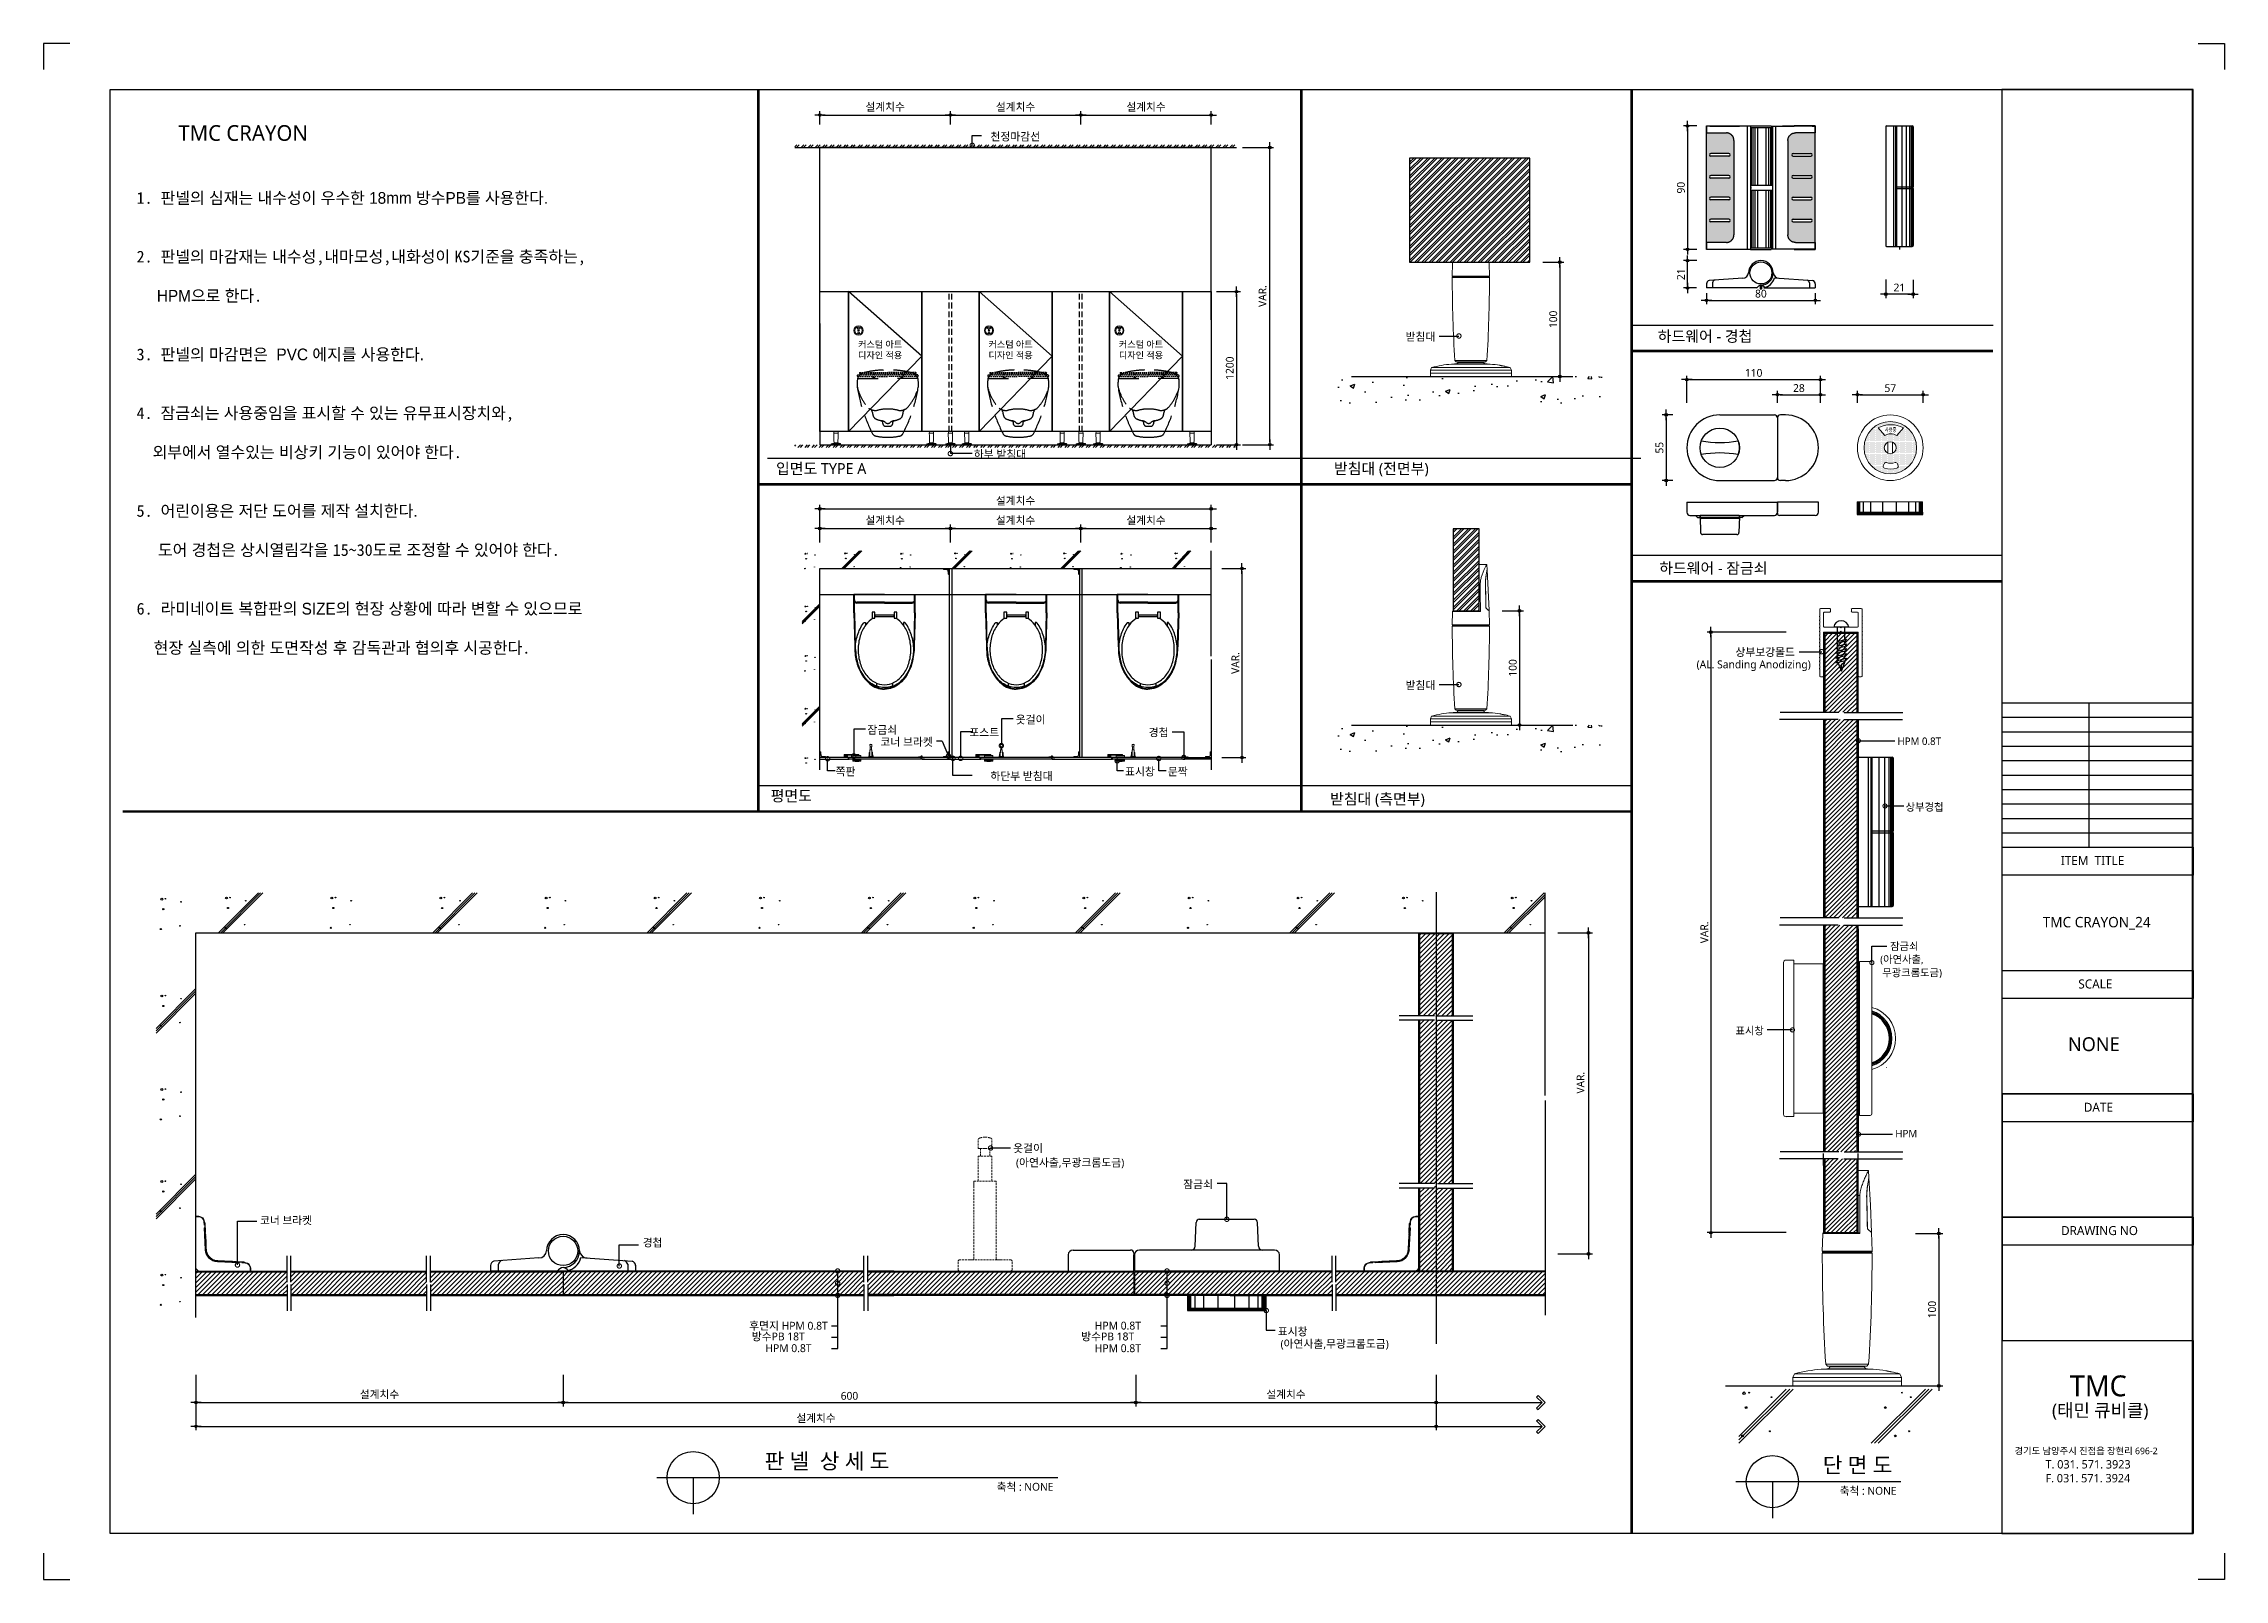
# Model space of a CAD drawing. Extents: x -256 to 8104, y -176 to 5714.
import ezdxf
from ezdxf.enums import TextEntityAlignment as Align

# ---------------------------------------------------------------- set-up
doc = ezdxf.new("R2010")
doc.units = 0
doc.header["$LTSCALE"] = 30
for name, pattern in [('CEN', [62, 60, -1, 0, -1]), ('HIDDEN', [0.375, 0.25, -0.125]), ('HIDDEN2', [4.7625, 3.175, -1.5875])]:
    doc.linetypes.add(name, pattern=pattern)
doc.layers.get('0').update_dxf_attribs({"linetype": 'CONTINUOUS'})
doc.layers.get('DEFPOINTS').update_dxf_attribs({"linetype": 'CONTINUOUS'})
for name, color, linetype in [('02---제품선', 4, 'CONTINUOUS'), ('0_toilet', 6, 'CONTINUOUS'), ('C', 2, 'CONTINUOUS'), ('curior-0Line', 252, 'CONTINUOUS'), ('DIM', 7, 'CONTINUOUS'), ('FIN', 5, 'CONTINUOUS'), ('HAT', 8, 'CONTINUOUS'), ('HID', 9, 'HIDDEN'), ('jac text', 7, 'CONTINUOUS'), ('TIT', 3, 'CONTINUOUS'), ('경첩', 4, 'CONTINUOUS'), ('기타', 1, 'CONTINUOUS'), ('문자', 3, 'CONTINUOUS'), ('부자재', 4, 'CONTINUOUS'), ('상부보강몰드', 4, 'HIDDEN2'), ('옷걸이', 4, 'CONTINUOUS'), ('잠금쇠(회전형)', 4, 'CONTINUOUS'), ('중심선', 1, 'CEN'), ('치수', 1, 'CONTINUOUS'), ('판넬', 2, 'CONTINUOUS'), ('해치', 8, 'CONTINUOUS')]:
    doc.layers.add(name, color=color, linetype=linetype)
doc.styles.add('HDW', font='gulim.ttc')
doc.styles.add('돋움', font='malgun.ttf')
doc.dimstyles.new('10', dxfattribs={"dimscale": 10, "dimtxt": 3, "dimasz": 1, "dimexe": 1.5, "dimexo": 2, "dimgap": 1, "dimtad": 1, "dimdec": 0, "dimlunit": 6, "dimtxsty": '돋움', "dimblk": 'DIMDOT', "dimcen": -1, "dimdle": 1.5, "dimclrt": 3, "dimazin": 3, "dimtfac": 1, "dimtdec": 0, "dimtix": 1, "dimtmove": 2, "dimatfit": 3, "dimldrblk": 'DIMDOT', "dimarcsym": 0})
pattern_1 = [(45, (30838.018, -6725.627), (-8.55643, 8.55643), [])]
pattern_2 = [(45, (30030.479, -6837.206), (-8.980256, 8.980256), [])]

# ---------------------------------------------------------------- blocks, each defined once
blk = doc.blocks.new('DIMDOT')
at = {"linetype": 'Continuous'}
blk.add_line((-2, 0), (2, 0), dxfattribs=at)
for radius in [0.5, 0.25]:
    blk.add_circle((0, 0), radius, dxfattribs=at)
blk = doc.blocks.new('*D638')
at = {"layer": 'DEFPOINTS', "color": 0}
for p in [(41575.8, -1249.7), (41075.8, -1306), (41575.8, -1306)]:
    blk.add_point(p, dxfattribs=at)
at = {"layer": 'DIM', "color": 0, "lineweight": -2, "ltscale": 10}
for p, q in [((41075.8, -1286), (41075.8, -1234.7)), ((41085.8, -1249.7), (41565.8, -1249.7)), ((41575.8, -1286), (41575.8, -1234.7))]:
    blk.add_line(p, q, dxfattribs=at)
at = {"layer": 'DIM', "color": 0, "lineweight": -2, "xscale": 10, "yscale": 10, "zscale": 10, "rotation": 180}
blk.add_blockref('DIMDOT', (41075.8, -1249.7), dxfattribs=at)
at = {"layer": 'DIM', "color": 0, "lineweight": -2, "xscale": 10, "yscale": 10, "zscale": 10}
blk.add_blockref('DIMDOT', (41575.8, -1249.7), dxfattribs=at)
at = {"layer": 'DIM', "color": 3, "insert": (41325.8, -1220.1), "char_height": 30, "attachment_point": 5, "style": '돋움'}
blk.add_mtext('설계치수', dxfattribs=at)
blk = doc.blocks.new('*D639')
at = {"layer": 'DEFPOINTS', "color": 0}
for p in [(42075.8, -1249.7), (41575.8, -1306), (42075.8, -1306)]:
    blk.add_point(p, dxfattribs=at)
at = {"layer": 'DIM', "color": 0, "lineweight": -2, "ltscale": 10}
for p, q in [((41575.8, -1286), (41575.8, -1234.7)), ((41585.8, -1249.7), (42065.8, -1249.7)), ((42075.8, -1286), (42075.8, -1234.7))]:
    blk.add_line(p, q, dxfattribs=at)
at = {"layer": 'DIM', "color": 0, "lineweight": -2, "xscale": 10, "yscale": 10, "zscale": 10, "rotation": 180}
blk.add_blockref('DIMDOT', (41575.8, -1249.7), dxfattribs=at)
at = {"layer": 'DIM', "color": 0, "lineweight": -2, "xscale": 10, "yscale": 10, "zscale": 10}
blk.add_blockref('DIMDOT', (42075.8, -1249.7), dxfattribs=at)
at = {"layer": 'DIM', "color": 3, "insert": (41825.8, -1220.1), "char_height": 30, "attachment_point": 5, "style": '돋움'}
blk.add_mtext('설계치수', dxfattribs=at)
blk = doc.blocks.new('*D640')
at = {"layer": 'DEFPOINTS', "color": 0}
for p in [(42575.8, -1249.7), (42075.8, -1306), (42575.8, -1306)]:
    blk.add_point(p, dxfattribs=at)
at = {"layer": 'DIM', "color": 0, "lineweight": -2, "ltscale": 10}
for p, q in [((42075.8, -1286), (42075.8, -1234.7)), ((42085.8, -1249.7), (42565.8, -1249.7)), ((42575.8, -1286), (42575.8, -1234.7))]:
    blk.add_line(p, q, dxfattribs=at)
at = {"layer": 'DIM', "color": 0, "lineweight": -2, "xscale": 10, "yscale": 10, "zscale": 10, "rotation": 180}
blk.add_blockref('DIMDOT', (42075.8, -1249.7), dxfattribs=at)
at = {"layer": 'DIM', "color": 0, "lineweight": -2, "xscale": 10, "yscale": 10, "zscale": 10}
blk.add_blockref('DIMDOT', (42575.8, -1249.7), dxfattribs=at)
at = {"layer": 'DIM', "color": 3, "insert": (42325.8, -1220.1), "char_height": 30, "attachment_point": 5, "style": '돋움'}
blk.add_mtext('설계치수', dxfattribs=at)
blk = doc.blocks.new('*D641')
at = {"layer": 'DEFPOINTS', "color": 0}
for p in [(42575.8, -1926.9), (42575.8, -2513.9), (42672.7, -2513.9)]:
    blk.add_point(p, dxfattribs=at)
at = {"layer": 'DIM', "color": 0, "lineweight": -2, "ltscale": 10}
for p, q in [((42595.8, -1926.9), (42687.7, -1926.9)), ((42672.7, -1936.9), (42672.7, -2503.9)), ((42595.8, -2513.9), (42687.7, -2513.9))]:
    blk.add_line(p, q, dxfattribs=at)
at = {"layer": 'DIM', "color": 0, "lineweight": -2, "xscale": 10, "yscale": 10, "zscale": 10}
for p, rotation in [((42672.7, -1926.9), 90), ((42672.7, -2513.9), 270)]:
    blk.add_blockref('DIMDOT', p, dxfattribs=dict(at, rotation=rotation))
at = {"layer": 'DIM', "color": 3, "insert": (42647.1, -2220.4), "char_height": 30, "attachment_point": 5, "rotation": 90, "style": '돋움'}
blk.add_mtext('1200', dxfattribs=at)
blk = doc.blocks.new('*D642')
at = {"layer": 'DEFPOINTS', "color": 0}
for p in [(42596.8, -2988.8), (42596.8, -3713.8), (42693.7, -3713.8)]:
    blk.add_point(p, dxfattribs=at)
at = {"layer": 'DIM', "color": 0, "lineweight": -2, "ltscale": 10}
for p, q in [((42616.8, -2988.8), (42708.7, -2988.8)), ((42693.7, -2998.8), (42693.7, -3703.8)), ((42616.8, -3713.8), (42708.7, -3713.8))]:
    blk.add_line(p, q, dxfattribs=at)
at = {"layer": 'DIM', "color": 0, "lineweight": -2, "xscale": 10, "yscale": 10, "zscale": 10}
for p, rotation in [((42693.7, -2988.8), 90), ((42693.7, -3713.8), 270)]:
    blk.add_blockref('DIMDOT', p, dxfattribs=dict(at, rotation=rotation))
at = {"layer": 'DIM', "color": 3, "insert": (42668.5, -3351.3), "char_height": 30, "attachment_point": 5, "rotation": 90, "style": '돋움'}
blk.add_mtext('VAR.', dxfattribs=at)
blk = doc.blocks.new('_DOTSMALL')
at = {"color": 0, "linetype": 'ByBlock', "const_width": 0.5}
blk.add_lwpolyline([(-0.0625, 0, 1), (0.0625, 0, 1)], format="xyb", close=True, dxfattribs=at)
blk = doc.blocks.new('A$C63EC304E')
at = {"layer": '치수', "color": 1, "xscale": 2.5, "yscale": 2.5, "zscale": 2.5, "rotation": 234.3098741996962}
blk.add_blockref('_DOTSMALL', (0.31, 0.31), dxfattribs=at)
blk = doc.blocks.new('A$C2BC9653E')
at = {"layer": '치수', "xscale": 0.3333333333333333, "yscale": 0.3333333333333333, "zscale": 0.3333333333333333}
blk.add_blockref('A$C63EC304E', (0, 0), dxfattribs=at)
blk = doc.blocks.new('A$C7FC71301')
at = {"layer": '치수', "rotation": 180}
blk.add_blockref('A$C2BC9653E', (0.21, 0.21), dxfattribs=at)
blk = doc.blocks.new('A$C4A20372B')
at = {"layer": '치수'}
blk.add_blockref('A$C7FC71301', (0, 0), dxfattribs=at)
blk = doc.blocks.new('A$C566469F5')
at = {"layer": '치수'}
blk.add_blockref('A$C4A20372B', (0, 0), dxfattribs=at)
blk = doc.blocks.new('A$C7E317CD4')
at = {"layer": '해치', "xscale": 2, "yscale": 2, "zscale": 2}
blk.add_blockref('A$C566469F5', (0, 0), dxfattribs=at)
blk = doc.blocks.new('A$C601D7F27')
at = {"layer": '치수'}
blk.add_blockref('A$C7E317CD4', (0, 0), dxfattribs=at)
blk = doc.blocks.new('A$C38802C08')
at = {"layer": '치수'}
blk.add_blockref('A$C601D7F27', (0, 0), dxfattribs=at)
blk = doc.blocks.new('*D643')
at = {"layer": 'DEFPOINTS', "color": 0}
for p in [(42575.8, -2835.2), (42075.8, -2908.4), (42575.8, -2908.4)]:
    blk.add_point(p, dxfattribs=at)
at = {"layer": 'DIM', "color": 0, "lineweight": -2, "ltscale": 10}
for p, q in [((42075.8, -2888.4), (42075.8, -2820.2)), ((42085.8, -2835.2), (42565.8, -2835.2)), ((42575.8, -2888.4), (42575.8, -2820.2))]:
    blk.add_line(p, q, dxfattribs=at)
at = {"layer": 'DIM', "color": 0, "lineweight": -2, "xscale": 10, "yscale": 10, "zscale": 10, "rotation": 180}
blk.add_blockref('DIMDOT', (42075.8, -2835.2), dxfattribs=at)
at = {"layer": 'DIM', "color": 0, "lineweight": -2, "xscale": 10, "yscale": 10, "zscale": 10}
blk.add_blockref('DIMDOT', (42575.8, -2835.2), dxfattribs=at)
at = {"layer": 'DIM', "color": 3, "insert": (42325.8, -2805.6), "char_height": 30, "attachment_point": 5, "style": '돋움'}
blk.add_mtext('설계치수', dxfattribs=at)
blk = doc.blocks.new('*D644')
at = {"layer": 'DEFPOINTS', "color": 0}
for p in [(42575.8, -2759.9), (41075.8, -2908.4), (42575.8, -2908.4)]:
    blk.add_point(p, dxfattribs=at)
at = {"layer": 'DIM', "color": 0, "lineweight": -2, "ltscale": 10}
for p, q in [((41075.8, -2888.4), (41075.8, -2744.9)), ((42575.8, -2888.4), (42575.8, -2744.9)), ((41085.8, -2759.9), (42565.8, -2759.9))]:
    blk.add_line(p, q, dxfattribs=at)
at = {"layer": 'DIM', "color": 0, "lineweight": -2, "xscale": 10, "yscale": 10, "zscale": 10, "rotation": 180}
blk.add_blockref('DIMDOT', (41075.8, -2759.9), dxfattribs=at)
at = {"layer": 'DIM', "color": 0, "lineweight": -2, "xscale": 10, "yscale": 10, "zscale": 10}
blk.add_blockref('DIMDOT', (42575.8, -2759.9), dxfattribs=at)
at = {"layer": 'DIM', "color": 3, "insert": (41825.8, -2730.2), "char_height": 30, "attachment_point": 5, "style": '돋움'}
blk.add_mtext('설계치수', dxfattribs=at)
blk = doc.blocks.new('*D645')
at = {"layer": 'DEFPOINTS', "color": 0}
for p in [(42075.8, -2835.2), (41575.8, -2908.4), (42075.8, -2908.4)]:
    blk.add_point(p, dxfattribs=at)
at = {"layer": 'DIM', "color": 0, "lineweight": -2, "ltscale": 10}
for p, q in [((41575.8, -2888.4), (41575.8, -2820.2)), ((41585.8, -2835.2), (42065.8, -2835.2)), ((42075.8, -2888.4), (42075.8, -2820.2))]:
    blk.add_line(p, q, dxfattribs=at)
at = {"layer": 'DIM', "color": 0, "lineweight": -2, "xscale": 10, "yscale": 10, "zscale": 10, "rotation": 180}
blk.add_blockref('DIMDOT', (41575.8, -2835.2), dxfattribs=at)
at = {"layer": 'DIM', "color": 0, "lineweight": -2, "xscale": 10, "yscale": 10, "zscale": 10}
blk.add_blockref('DIMDOT', (42075.8, -2835.2), dxfattribs=at)
at = {"layer": 'DIM', "color": 3, "insert": (41825.8, -2805.6), "char_height": 30, "attachment_point": 5, "style": '돋움'}
blk.add_mtext('설계치수', dxfattribs=at)
blk = doc.blocks.new('*D646')
at = {"layer": 'DEFPOINTS', "color": 0}
for p in [(41575.8, -2835.2), (41075.8, -2908.4), (41575.8, -2908.4)]:
    blk.add_point(p, dxfattribs=at)
at = {"layer": 'DIM', "color": 0, "lineweight": -2, "ltscale": 10}
for p, q in [((41075.8, -2888.4), (41075.8, -2820.2)), ((41085.8, -2835.2), (41565.8, -2835.2)), ((41575.8, -2888.4), (41575.8, -2820.2))]:
    blk.add_line(p, q, dxfattribs=at)
at = {"layer": 'DIM', "color": 0, "lineweight": -2, "xscale": 10, "yscale": 10, "zscale": 10, "rotation": 180}
blk.add_blockref('DIMDOT', (41075.8, -2835.2), dxfattribs=at)
at = {"layer": 'DIM', "color": 0, "lineweight": -2, "xscale": 10, "yscale": 10, "zscale": 10}
blk.add_blockref('DIMDOT', (41575.8, -2835.2), dxfattribs=at)
at = {"layer": 'DIM', "color": 3, "insert": (41325.8, -2805.6), "char_height": 30, "attachment_point": 5, "style": '돋움'}
blk.add_mtext('설계치수', dxfattribs=at)
blk = doc.blocks.new('*D647')
at = {"layer": 'DEFPOINTS', "color": 0}
for p in [(44911.2, -2264.3), (44399.2, -2373), (44911.2, -2373)]:
    blk.add_point(p, dxfattribs=at)
at = {"layer": 'DIM', "color": 0, "lineweight": -2, "ltscale": 10}
for p, q in [((44399.2, -2353), (44399.2, -2249.3)), ((44911.2, -2353), (44911.2, -2249.3)), ((44409.2, -2264.3), (44901.2, -2264.3))]:
    blk.add_line(p, q, dxfattribs=at)
at = {"layer": 'DIM', "color": 0, "lineweight": -2, "xscale": 10, "yscale": 10, "zscale": 10, "rotation": 180}
blk.add_blockref('DIMDOT', (44399.2, -2264.3), dxfattribs=at)
at = {"layer": 'DIM', "color": 0, "lineweight": -2, "xscale": 10, "yscale": 10, "zscale": 10}
blk.add_blockref('DIMDOT', (44911.2, -2264.3), dxfattribs=at)
at = {"layer": 'DIM', "color": 3, "insert": (44655.2, -2238.7), "char_height": 30, "attachment_point": 5, "style": '돋움'}
blk.add_mtext('110', dxfattribs=at)
blk = doc.blocks.new('*D648')
at = {"layer": 'DEFPOINTS', "color": 0}
for p in [(44911.2, -2322.3), (44746.2, -2373), (44911.2, -2373)]:
    blk.add_point(p, dxfattribs=at)
at = {"layer": 'DIM', "color": 0, "lineweight": -2, "ltscale": 10}
for p, q in [((44746.2, -2353), (44746.2, -2307.3)), ((44756.2, -2322.3), (44901.2, -2322.3)), ((44911.2, -2353), (44911.2, -2307.3))]:
    blk.add_line(p, q, dxfattribs=at)
at = {"layer": 'DIM', "color": 0, "lineweight": -2, "xscale": 10, "yscale": 10, "zscale": 10, "rotation": 180}
blk.add_blockref('DIMDOT', (44746.2, -2322.3), dxfattribs=at)
at = {"layer": 'DIM', "color": 0, "lineweight": -2, "xscale": 10, "yscale": 10, "zscale": 10}
blk.add_blockref('DIMDOT', (44911.2, -2322.3), dxfattribs=at)
at = {"layer": 'DIM', "color": 3, "insert": (44828.7, -2296.8), "char_height": 30, "attachment_point": 5, "style": '돋움'}
blk.add_mtext('28', dxfattribs=at)
blk = doc.blocks.new('*D649')
at = {"layer": 'DEFPOINTS', "color": 0}
for p in [(45305, -2322.3), (45053, -2373), (45305, -2373)]:
    blk.add_point(p, dxfattribs=at)
at = {"layer": 'DIM', "color": 0, "lineweight": -2, "ltscale": 10}
for p, q in [((45053, -2353), (45053, -2307.3)), ((45063, -2322.3), (45295, -2322.3)), ((45305, -2353), (45305, -2307.3))]:
    blk.add_line(p, q, dxfattribs=at)
at = {"layer": 'DIM', "color": 0, "lineweight": -2, "xscale": 10, "yscale": 10, "zscale": 10, "rotation": 180}
blk.add_blockref('DIMDOT', (45053, -2322.3), dxfattribs=at)
at = {"layer": 'DIM', "color": 0, "lineweight": -2, "xscale": 10, "yscale": 10, "zscale": 10}
blk.add_blockref('DIMDOT', (45305, -2322.3), dxfattribs=at)
at = {"layer": 'DIM', "color": 3, "insert": (45179, -2297), "char_height": 30, "attachment_point": 5, "style": '돋움'}
blk.add_mtext('57', dxfattribs=at)
blk = doc.blocks.new('*D650')
at = {"layer": 'DEFPOINTS', "color": 0}
for p in [(44456.9, -1291.6), (44401.9, -1764.7), (44456.9, -1764.7)]:
    blk.add_point(p, dxfattribs=at)
at = {"layer": 'DIM', "color": 0, "lineweight": -2, "ltscale": 10}
for p, q in [((44436.9, -1291.6), (44386.9, -1291.6)), ((44401.9, -1301.6), (44401.9, -1754.7)), ((44436.9, -1764.7), (44386.9, -1764.7))]:
    blk.add_line(p, q, dxfattribs=at)
at = {"layer": 'DIM', "color": 0, "lineweight": -2, "xscale": 10, "yscale": 10, "zscale": 10}
for p, rotation in [((44401.9, -1291.6), 90), ((44401.9, -1764.7), 270)]:
    blk.add_blockref('DIMDOT', p, dxfattribs=dict(at, rotation=rotation))
at = {"layer": 'DIM', "color": 3, "insert": (44376.4, -1528.2), "char_height": 30, "attachment_point": 5, "rotation": 90, "style": '돋움'}
blk.add_mtext('90', dxfattribs=at)
blk = doc.blocks.new('*D651')
at = {"layer": 'DEFPOINTS', "color": 0}
for p in [(44474.5, -1912.9), (44891.6, -1912.9), (44891.6, -1960.3)]:
    blk.add_point(p, dxfattribs=at)
at = {"layer": 'DIM', "color": 0, "lineweight": -2, "ltscale": 10}
for p, q in [((44474.5, -1932.9), (44474.5, -1975.3)), ((44484.5, -1960.3), (44881.6, -1960.3)), ((44891.6, -1932.9), (44891.6, -1975.3))]:
    blk.add_line(p, q, dxfattribs=at)
at = {"layer": 'DIM', "color": 0, "lineweight": -2, "xscale": 10, "yscale": 10, "zscale": 10, "rotation": 180}
blk.add_blockref('DIMDOT', (44474.5, -1960.3), dxfattribs=at)
at = {"layer": 'DIM', "color": 0, "lineweight": -2, "xscale": 10, "yscale": 10, "zscale": 10}
blk.add_blockref('DIMDOT', (44891.6, -1960.3), dxfattribs=at)
at = {"layer": 'DIM', "color": 3, "insert": (44683, -1934.8), "char_height": 30, "attachment_point": 5, "style": '돋움'}
blk.add_mtext('80', dxfattribs=at)
blk = doc.blocks.new('*D652')
at = {"layer": 'DEFPOINTS', "color": 0}
for p in [(44401.9, -1807.9), (44456.9, -1807.9), (44456.2, -1912.9)]:
    blk.add_point(p, dxfattribs=at)
at = {"layer": 'DIM', "color": 0, "lineweight": -2, "ltscale": 10}
for p, q in [((44436.9, -1807.9), (44386.9, -1807.9)), ((44401.9, -1902.9), (44401.9, -1817.9)), ((44436.2, -1912.9), (44386.9, -1912.9))]:
    blk.add_line(p, q, dxfattribs=at)
at = {"layer": 'DIM', "color": 0, "lineweight": -2, "xscale": 10, "yscale": 10, "zscale": 10}
for p, rotation in [((44401.9, -1807.9), 90), ((44401.9, -1912.9), 270)]:
    blk.add_blockref('DIMDOT', p, dxfattribs=dict(at, rotation=rotation))
at = {"layer": 'DIM', "color": 3, "insert": (44376.5, -1860.4), "char_height": 30, "attachment_point": 5, "rotation": 90, "style": '돋움'}
blk.add_mtext('21', dxfattribs=at)
blk = doc.blocks.new('*D653')
at = {"layer": 'DEFPOINTS', "color": 0}
for p in [(45161.4, -1860.8), (45266.4, -1861.5), (45161.4, -1936.4)]:
    blk.add_point(p, dxfattribs=at)
at = {"layer": 'DIM', "color": 0, "lineweight": -2, "ltscale": 10}
for p, q in [((45161.4, -1880.8), (45161.4, -1951.4)), ((45266.4, -1881.5), (45266.4, -1951.4)), ((45256.4, -1936.4), (45171.4, -1936.4))]:
    blk.add_line(p, q, dxfattribs=at)
at = {"layer": 'DIM', "color": 0, "lineweight": -2, "xscale": 10, "yscale": 10, "zscale": 10, "rotation": 180}
blk.add_blockref('DIMDOT', (45161.4, -1936.4), dxfattribs=at)
at = {"layer": 'DIM', "color": 0, "lineweight": -2, "xscale": 10, "yscale": 10, "zscale": 10}
blk.add_blockref('DIMDOT', (45266.4, -1936.4), dxfattribs=at)
at = {"layer": 'DIM', "color": 3, "insert": (45213.9, -1911.1), "char_height": 30, "attachment_point": 5, "style": '돋움'}
blk.add_mtext('21', dxfattribs=at)
blk = doc.blocks.new('A$C10E41893')
at = {"layer": '부자재'}
for p, q in [((6, 0), (6, 196)), ((123, 196), (6, 196)), ((123, 192), (6, 192)), ((55, 0), (55, 177)), ((61, 0), (61, 177)), ((6, 0), (6, -196)), ((55, 0), (55, -177)), ((61, 0), (61, -177)), ((123, -192), (6, -192)), ((123, -196), (6, -196))]:
    blk.add_line(p, q, dxfattribs=at)
for points in [[(123, 196, -0.012538), (123, 196), (335, 190, -0.055395), (445, 175, -0.154276), (577, 93, -0.179504), (612, 0, -0.179504)], [(123, 192, -0.012538), (123, 192), (335, 187, -0.055395), (444, 172, -0.154276), (574, 91, -0.179504), (608, 0, -0.179504)], [(157, -72, 0.089162), (200, -119, 0.085733), (270, -155, 0.075373), (359, -168, 0.075373), (447, -155, 0.085733), (517, -119, 0.106084), (567, -62, 0.126931), (583, 0, 0.126931), (567, 62, 0.106084), (517, 119, 0.085733), (447, 155, 0.075373), (359, 168, 0.075373), (270, 155, 0.085733), (200, 119, 0.089162), (157, 72)], [(572, 51), (589, 51), (589, 60, 0.021185), (583, 71, 0.106084), (528, 134, 0.085733), (453, 172, 0.075373), (359, 187, 0.075373), (265, 172, 0.085733), (189, 134, 0.007337), (184, 130), (184, 122), (205, 122)], [(123, -196, 0.012538), (123, -196), (335, -190, 0.055395), (445, -175, 0.154276), (577, -93, 0.179504), (612, 0, 0.179504)], [(123, -192, 0.012538), (123, -192), (335, -187, 0.055395), (444, -172, 0.154276), (574, -91, 0.179504), (608, 0, 0.179504)], [(589, -51, 0.090214), (598, 0, 0.090214), (589, 51, 0.106084)], [(572, -51), (589, -51), (589, -60, -0.021185), (583, -71, -0.106084), (528, -134, -0.085733), (453, -172, -0.075373), (359, -187, -0.075373), (265, -172, -0.085733), (189, -134, -0.007337), (184, -130), (184, -122), (205, -122)]]:
    blk.add_lwpolyline(points, format="xyb", dxfattribs=at)
blk.add_lwpolyline([(138, -61), (119, -61), (119, -79), (157, -79), (157, -61), (138, -61), (147, -61), (147, 61), (138, 61), (157, 61), (157, 79), (119, 79), (119, 61), (138, 61), (138, -61), (119, -61)], dxfattribs=at)
for centre, start, end in [((40, 177), 0, 90), ((46, 177), 0, 90), ((40, -177), 270, 0), ((46, -177), 270, 0)]:
    blk.add_arc(centre, 15, start, end, dxfattribs=at)
blk = doc.blocks.new('A$C460A2A32')
at = {"color": 0}
for p, q in [((3, 20), (0, 16)), ((3, 20), (9, 20)), ((4, 10), (162, 10)), ((9, 20), (162, 20)), ((13, 32), (11, 30)), ((13, 32), (162, 32)), ((13, 27), (162, 27)), ((312, 32), (162, 32)), ((312, 27), (162, 27)), ((316, 20), (162, 20)), ((321, 10), (162, 10)), ((312, 32), (313, 30)), ((322, 20), (316, 20)), ((322, 20), (324, 16))]:
    blk.add_line(p, q, dxfattribs=at)
for centre, radius, start, end in [((4, 14), 4, 150.0107, 270), ((13, 29), 2, 135, 270), ((109, 28), 26, 182.6717, 198.4118), ((109, 10), 26, 180, 202.6199), ((107, 28), 23, 183.0205, 200.9186), ((107, 10), 23, 180, 205.7715), ((69, 10), 23, 334.2285, 0), ((69, 28), 23, 339.0814, 356.9795), ((67, 10), 26, 337.3801, 0), ((67, 28), 26, 341.5882, 357.3283), ((257, 10), 26, 180, 202.6199), ((257, 28), 26, 182.6717, 198.4118), ((256, 28), 23, 183.0205, 200.9186), ((256, 10), 23, 180, 205.7715), ((217, 10), 23, 334.2285, 0), ((217, 28), 23, 339.0814, 356.9795), ((216, 28), 26, 341.5882, 357.3283), ((216, 10), 26, 337.3801, 0), ((312, 29), 2, 270, 45), ((321, 14), 4, 270, 29.9893)]:
    blk.add_arc(centre, radius, start, end, dxfattribs=at)
blk = doc.blocks.new('*D654')
at = {"layer": 'DEFPOINTS', "color": 0}
for p in [(44364.9, -2399.5), (44319.3, -2651.5), (44364.9, -2651.5)]:
    blk.add_point(p, dxfattribs=at)
at = {"layer": 'DIM', "color": 0, "lineweight": -2, "ltscale": 10}
for p, q in [((44344.9, -2399.5), (44304.3, -2399.5)), ((44319.3, -2409.5), (44319.3, -2641.5)), ((44344.9, -2651.5), (44304.3, -2651.5))]:
    blk.add_line(p, q, dxfattribs=at)
at = {"layer": 'DIM', "color": 0, "lineweight": -2, "xscale": 10, "yscale": 10, "zscale": 10}
for p, rotation in [((44319.3, -2399.5), 90), ((44319.3, -2651.5), 270)]:
    blk.add_blockref('DIMDOT', p, dxfattribs=dict(at, rotation=rotation))
at = {"layer": 'DIM', "color": 3, "insert": (44294, -2525.5), "char_height": 30, "attachment_point": 5, "rotation": 90, "style": '돋움'}
blk.add_mtext('55', dxfattribs=at)
blk = doc.blocks.new('*D655')
at = {"layer": 'DEFPOINTS', "color": 0}
for p in [(44800.2, -3232.6), (44491.5, -5535.8), (44800.2, -5535.8)]:
    blk.add_point(p, dxfattribs=at)
at = {"layer": 'DIM', "color": 0, "lineweight": -2, "ltscale": 10}
for p, q in [((44780.2, -3232.6), (44476.5, -3232.6)), ((44491.5, -3242.6), (44491.5, -5525.8)), ((44780.2, -5535.8), (44476.5, -5535.8))]:
    blk.add_line(p, q, dxfattribs=at)
at = {"layer": 'DIM', "color": 0, "lineweight": -2, "xscale": 10, "yscale": 10, "zscale": 10}
for p, rotation in [((44491.5, -3232.6), 90), ((44491.5, -5535.8), 270)]:
    blk.add_blockref('DIMDOT', p, dxfattribs=dict(at, rotation=rotation))
at = {"layer": 'DIM', "color": 3, "insert": (44466.2, -4384.2), "char_height": 30, "attachment_point": 5, "rotation": 90, "style": '돋움'}
blk.add_mtext('VAR.', dxfattribs=at)
blk = doc.blocks.new('A$C13EB2441')
for p, q in [((0.84, 7.37), (0.84, 14.11)), ((0.84, 6.74), (0.84, 0))]:
    blk.add_line(p, q)
blk = doc.blocks.new('*D656')
at = {"layer": 'DEFPOINTS', "color": 0}
for p in [(45255.9, -5538.8), (45265.1, -6123.1), (45364.9, -6123.1)]:
    blk.add_point(p, dxfattribs=at)
at = {"layer": 'DIM', "color": 0, "lineweight": -2, "ltscale": 10}
for p, q in [((45275.9, -5538.8), (45379.9, -5538.8)), ((45364.9, -5548.8), (45364.9, -6113.1)), ((45285.1, -6123.1), (45379.9, -6123.1))]:
    blk.add_line(p, q, dxfattribs=at)
at = {"layer": 'DIM', "color": 0, "lineweight": -2, "xscale": 10, "yscale": 10, "zscale": 10}
for p, rotation in [((45364.9, -5538.8), 90), ((45364.9, -6123.1), 270)]:
    blk.add_blockref('DIMDOT', p, dxfattribs=dict(at, rotation=rotation))
at = {"layer": 'DIM', "color": 3, "insert": (45339.3, -5830.9), "char_height": 30, "attachment_point": 5, "rotation": 90, "style": '돋움'}
blk.add_mtext('100', dxfattribs=at)
blk = doc.blocks.new('*D657')
at = {"layer": 'DEFPOINTS', "color": 0}
for p in [(43671.3, -3150.9), (43614.6, -3589.1), (43757.5, -3589.1)]:
    blk.add_point(p, dxfattribs=at)
at = {"layer": 'DIM', "color": 0, "lineweight": -2, "ltscale": 10}
for p, q in [((43691.3, -3150.9), (43772.5, -3150.9)), ((43757.5, -3160.9), (43757.5, -3579.1)), ((43634.6, -3589.1), (43772.5, -3589.1))]:
    blk.add_line(p, q, dxfattribs=at)
at = {"layer": 'DIM', "color": 0, "lineweight": -2, "xscale": 10, "yscale": 10, "zscale": 10}
for p, rotation in [((43757.5, -3150.9), 90), ((43757.5, -3589.1), 270)]:
    blk.add_blockref('DIMDOT', p, dxfattribs=dict(at, rotation=rotation))
at = {"layer": 'DIM', "color": 3, "insert": (43731.9, -3370), "char_height": 30, "attachment_point": 5, "rotation": 90, "style": '돋움'}
blk.add_mtext('100', dxfattribs=at)
blk = doc.blocks.new('*D658')
at = {"layer": 'DEFPOINTS', "color": 0}
for p in [(42675.2, -1373.9), (42800.1, -1373.9), (42675.2, -2513.9)]:
    blk.add_point(p, dxfattribs=at)
at = {"layer": 'DIM', "color": 0, "lineweight": -2, "ltscale": 10}
for p, q in [((42695.2, -1373.9), (42815.1, -1373.9)), ((42800.1, -2503.9), (42800.1, -1383.9)), ((42695.2, -2513.9), (42815.1, -2513.9))]:
    blk.add_line(p, q, dxfattribs=at)
at = {"layer": 'DIM', "color": 0, "lineweight": -2, "xscale": 10, "yscale": 10, "zscale": 10}
for p, rotation in [((42800.1, -1373.9), 90), ((42800.1, -2513.9), 270)]:
    blk.add_blockref('DIMDOT', p, dxfattribs=dict(at, rotation=rotation))
at = {"layer": 'DIM', "color": 3, "insert": (42772.8, -1944), "char_height": 30, "attachment_point": 5, "rotation": 90, "style": '돋움'}
blk.add_mtext('VAR.', dxfattribs=at)
blk = doc.blocks.new('*D659')
at = {"layer": 'DEFPOINTS', "color": 0}
for p in [(43826.4, -1814.2), (43769.7, -2252.4), (43912.6, -2252.4)]:
    blk.add_point(p, dxfattribs=at)
at = {"layer": 'DIM', "color": 0, "lineweight": -2, "ltscale": 10}
for p, q in [((43846.4, -1814.2), (43927.6, -1814.2)), ((43912.6, -1824.2), (43912.6, -2242.4)), ((43789.7, -2252.4), (43927.6, -2252.4))]:
    blk.add_line(p, q, dxfattribs=at)
at = {"layer": 'DIM', "color": 0, "lineweight": -2, "xscale": 10, "yscale": 10, "zscale": 10}
for p, rotation in [((43912.6, -1814.2), 90), ((43912.6, -2252.4), 270)]:
    blk.add_blockref('DIMDOT', p, dxfattribs=dict(at, rotation=rotation))
at = {"layer": 'DIM', "color": 3, "insert": (43887, -2033.3), "char_height": 30, "attachment_point": 5, "rotation": 90, "style": '돋움'}
blk.add_mtext('100', dxfattribs=at)
blk = doc.blocks.new('*D660')
at = {"layer": 'DEFPOINTS', "color": 0}
for p in [(38683.9, -6061.7), (40091, -6061.7), (40091, -6187.4)]:
    blk.add_point(p, dxfattribs=at)
at = {"layer": 'DIM', "color": 0, "lineweight": -2, "ltscale": 10}
for p, q in [((38683.9, -6081.7), (38683.9, -6202.4)), ((40091, -6081.7), (40091, -6202.4)), ((38693.9, -6187.4), (40081, -6187.4))]:
    blk.add_line(p, q, dxfattribs=at)
at = {"layer": 'DIM', "color": 0, "lineweight": -2, "xscale": 10, "yscale": 10, "zscale": 10, "rotation": 180}
blk.add_blockref('DIMDOT', (38683.9, -6187.4), dxfattribs=at)
at = {"layer": 'DIM', "color": 0, "lineweight": -2, "xscale": 10, "yscale": 10, "zscale": 10}
blk.add_blockref('DIMDOT', (40091, -6187.4), dxfattribs=at)
at = {"layer": 'DIM', "color": 3, "insert": (39387.4, -6157.7), "char_height": 30, "attachment_point": 5, "style": '돋움'}
blk.add_mtext('설계치수', dxfattribs=at)
blk = doc.blocks.new('*D661')
at = {"layer": 'DEFPOINTS', "color": 0}
for p in [(38683.9, -6061.7), (43437.8, -6061.7), (43437.8, -6278.9)]:
    blk.add_point(p, dxfattribs=at)
at = {"layer": 'DIM', "color": 0, "lineweight": -2, "ltscale": 10}
for p, q in [((38683.9, -6081.7), (38683.9, -6293.9)), ((43437.8, -6081.7), (43437.8, -6293.9)), ((38693.9, -6278.9), (43427.8, -6278.9))]:
    blk.add_line(p, q, dxfattribs=at)
at = {"layer": 'DIM', "color": 0, "lineweight": -2, "xscale": 10, "yscale": 10, "zscale": 10, "rotation": 180}
blk.add_blockref('DIMDOT', (38683.9, -6278.9), dxfattribs=at)
at = {"layer": 'DIM', "color": 0, "lineweight": -2, "xscale": 10, "yscale": 10, "zscale": 10}
blk.add_blockref('DIMDOT', (43437.8, -6278.9), dxfattribs=at)
at = {"layer": 'DIM', "color": 3, "insert": (41060.8, -6249.2), "char_height": 30, "attachment_point": 5, "style": '돋움'}
blk.add_mtext('설계치수', dxfattribs=at)
blk = doc.blocks.new('*D662')
at = {"layer": 'DEFPOINTS', "color": 0}
for p in [(42286.9, -6061.7), (43437.8, -6061.7), (43437.8, -6187.4)]:
    blk.add_point(p, dxfattribs=at)
at = {"layer": 'DIM', "color": 0, "lineweight": -2, "ltscale": 10}
for p, q in [((42286.9, -6081.7), (42286.9, -6202.4)), ((43437.8, -6081.7), (43437.8, -6202.4)), ((42296.9, -6187.4), (43427.8, -6187.4))]:
    blk.add_line(p, q, dxfattribs=at)
at = {"layer": 'DIM', "color": 0, "lineweight": -2, "xscale": 10, "yscale": 10, "zscale": 10, "rotation": 180}
blk.add_blockref('DIMDOT', (42286.9, -6187.4), dxfattribs=at)
at = {"layer": 'DIM', "color": 0, "lineweight": -2, "xscale": 10, "yscale": 10, "zscale": 10}
blk.add_blockref('DIMDOT', (43437.8, -6187.4), dxfattribs=at)
at = {"layer": 'DIM', "color": 3, "insert": (42862.4, -6157.7), "char_height": 30, "attachment_point": 5, "style": '돋움'}
blk.add_mtext('설계치수', dxfattribs=at)
blk = doc.blocks.new('*D663')
at = {"layer": 'DEFPOINTS', "color": 0}
for p in [(40091, -6061.7), (42286.9, -6061.7), (42286.9, -6187.4)]:
    blk.add_point(p, dxfattribs=at)
at = {"layer": 'DIM', "color": 0, "lineweight": -2, "ltscale": 10}
for p, q in [((40091, -6081.7), (40091, -6202.4)), ((42286.9, -6081.7), (42286.9, -6202.4)), ((40101, -6187.4), (42276.9, -6187.4))]:
    blk.add_line(p, q, dxfattribs=at)
at = {"layer": 'DIM', "color": 0, "lineweight": -2, "xscale": 10, "yscale": 10, "zscale": 10, "rotation": 180}
blk.add_blockref('DIMDOT', (40091, -6187.4), dxfattribs=at)
at = {"layer": 'DIM', "color": 0, "lineweight": -2, "xscale": 10, "yscale": 10, "zscale": 10}
blk.add_blockref('DIMDOT', (42286.9, -6187.4), dxfattribs=at)
at = {"layer": 'DIM', "color": 3, "insert": (41189, -6161.9), "char_height": 30, "attachment_point": 5, "style": '돋움'}
blk.add_mtext('600', dxfattribs=at)
blk = doc.blocks.new('A$C06B31977')
for p, q in [((1.26, 11.06), (1.26, 21.17)), ((1.26, 10.11), (1.26, 0))]:
    blk.add_line(p, q)
blk = doc.blocks.new('*D664')
at = {"layer": 'DEFPOINTS', "color": 0}
for p in [(43884.6, -4386), (43884.6, -5617.4), (44022.4, -5617.4)]:
    blk.add_point(p, dxfattribs=at)
at = {"layer": 'DIM', "color": 0, "lineweight": -2, "ltscale": 10}
for p, q in [((43904.6, -4386), (44037.4, -4386)), ((44022.4, -4396), (44022.4, -5607.4)), ((43904.6, -5617.4), (44037.4, -5617.4))]:
    blk.add_line(p, q, dxfattribs=at)
at = {"layer": 'DIM', "color": 0, "lineweight": -2, "xscale": 10, "yscale": 10, "zscale": 10}
for p, rotation in [((44022.4, -4386), 90), ((44022.4, -5617.4), 270)]:
    blk.add_blockref('DIMDOT', p, dxfattribs=dict(at, rotation=rotation))
at = {"layer": 'DIM', "color": 3, "insert": (43991.7, -4960.8), "char_height": 30, "attachment_point": 5, "rotation": 90, "style": '돋움'}
blk.add_mtext('VAR.', dxfattribs=at)
blk = doc.blocks.new('CRAYON_24', base_point=(38355.6, -6689.9))
at = {"layer": 'HAT'}
h = blk.add_hatch(dxfattribs=at)
h.set_pattern_fill('ANSI32', color=256, scale=2, style=0)
h.set_pattern_definition([(45, (29739.715, -7007.093), (-13.470384, 13.470384), []), (45, (29748.695, -7007.093), (-13.470384, 13.470384), [])])
h.paths.add_polyline_path([(40979.1, -1364.1), (42672.7, -1364.1), (42672.7, -1374.1), (40979.1, -1374.1)])
h = blk.add_hatch(dxfattribs=at)
h.set_pattern_fill('ANSI32', color=256, scale=2, style=0)
h.set_pattern_definition([(45, (30034.084, -6865.616), (-13.470384, 13.470384), []), (45, (30043.064, -6865.616), (-13.470384, 13.470384), [])])
h.paths.add_polyline_path([(43637, -1814.2), (43797, -1814.2), (43797, -1414.9), (43336.2, -1414.9), (43336.2, -1814.2)])
h = blk.add_hatch(dxfattribs=at)
h.set_pattern_fill('ANSI32', color=256, scale=2, style=0)
h.set_pattern_definition([(45, (29739.715, -6825.113), (-13.470384, 13.470384), []), (45, (29748.695, -6825.113), (-13.470384, 13.470384), [])])
h.paths.add_polyline_path([(40979.1, -2524.4), (42672.7, -2524.4), (42672.7, -2514.4), (40979.1, -2514.4)])
h = blk.add_hatch(dxfattribs=at)
h.set_pattern_fill('ANSI32', color=256, scale=2, style=0)
h.set_pattern_definition([(45, (30056.944, -6965.801), (-13.470384, 13.470384), []), (45, (30065.925, -6965.801), (-13.470384, 13.470384), [])])
h.paths.add_polyline_path([(43503.4, -3151), (43602.9, -3151), (43602.9, -2836.6), (43503.4, -2836.6)])
at = {"layer": 'HAT', "transparency": 33554687}
h = blk.add_hatch(dxfattribs=at)
h.set_pattern_fill('ANSI31', color=256, scale=3.811219)
h.set_pattern_definition(pattern_1)
h.paths.add_polyline_path([(44981.5, -3540.3), (45002.6, -3540.3), (45051.6, -3540.3), (45051.6, -3237.3), (44927.7, -3237.3), (44927.7, -3540.3)])
at = {"layer": 'HAT'}
h = blk.add_hatch(dxfattribs=at)
h.set_pattern_fill('ANSI31', color=256, scale=3.811219, style=0)
h.set_pattern_definition(pattern_1)
edge = h.paths.add_edge_path()
edge.add_line((45051.6, -3614.4), (44995, -3614.4))
edge.add_arc((44993, -3614.4), 1.99, -54.30987, 0, ccw=False)
edge.add_arc((44993, -3614.4), 1.99, 125.69013, 305.69013, ccw=False)
edge.add_arc((44993, -3614.4), 1.99, 0, 125.69013, ccw=False)
edge.add_line((44995, -3614.4), (45051.6, -3614.4))
edge.add_line((45051.6, -3614.4), (45051.6, -3567.9))
edge.add_line((45051.6, -3567.9), (45041.8, -3567.9))
edge.add_spline(control_points=[(45039.1, -3575.4), (45040, -3572.9), (45040.9, -3570.4), (45041.8, -3567.9)], knot_values=[0, 0, 0, 0, 0.152076, 0.152076, 0.152076, 0.152076], degree=3, periodic=0)
edge.add_line((45041.8, -3567.9), (44989.7, -3567.9))
edge.add_line((44989.7, -3567.9), (44989.7, -4328.8))
edge.add_line((44989.7, -4328.8), (45043.7, -4328.8))
edge.add_spline(control_points=[(45043.7, -4328.8), (45046.7, -4320.4), (45049.6, -4313), (45051.6, -4309.4)], knot_values=[0.152076, 0.152076, 0.152076, 0.152076, 0.673721, 0.673721, 0.673721, 0.673721], degree=3, periodic=0)
edge.add_spline(control_points=[(45053.9, -4328.8), (45054.4, -4319.2), (45055.4, -4304.6), (45052.6, -4307.4), (45051.6, -4309.4)], knot_values=[0.673721, 0.673721, 0.673721, 0.673721, 1.332503, 1.60798, 1.60798, 1.60798, 1.60798], degree=3, periodic=0)
edge.add_line((45051.6, -4309.4), (45051.6, -3614.4))
h.paths.add_polyline_path([(44989.7, -3567.9), (44927.7, -3567.9), (44927.7, -4328.8), (44989.7, -4328.8)])
h = blk.add_hatch(dxfattribs=at)
h.set_pattern_fill('ANSI31', color=256, scale=3.811219, style=0)
h.set_pattern_definition(pattern_1)
h.paths.add_polyline_path([(44989.7, -4791.4), (44927.7, -4791.4), (44927.7, -5225.4), (44989.7, -5225.4), (44989.7, -5121.1, -0.567825), (44989.7, -5117.7)])
h.paths.add_polyline_path([(45051.6, -4791.4), (44989.7, -4791.4), (44989.7, -5117.7, -0.582142), (44992.7, -5119.4), (45051.6, -5119.4)])
edge = h.paths.add_edge_path()
edge.add_line((45051.6, -5119.4), (44992.7, -5119.4))
edge.add_arc((44990.7, -5119.4), 1.99, -54.30987, 0, ccw=False)
edge.add_arc((44990.7, -5119.4), 1.99, 239.17799, 305.69013, ccw=False)
edge.add_line((44989.7, -5121.1), (44989.7, -5225.4))
edge.add_line((44989.7, -5225.4), (45043.7, -5225.4))
edge.add_spline(control_points=[(45043.7, -5225.4), (45046.7, -5217.1), (45049.6, -5209.6), (45051.6, -5206)], knot_values=[0.152076, 0.152076, 0.152076, 0.152076, 0.673721, 0.673721, 0.673721, 0.673721], degree=3, periodic=0)
edge.add_line((45051.6, -5206), (45051.6, -5119.4))
h.paths.add_polyline_path([(44989.7, -4356.4), (44927.7, -4356.4), (44927.7, -4791.4), (44989.7, -4791.4)])
edge = h.paths.add_edge_path()
edge.add_line((45051.6, -4356.4), (45041.8, -4356.4))
edge.add_spline(control_points=[(45039.1, -4363.8), (45040, -4361.3), (45040.9, -4358.8), (45041.8, -4356.4)], knot_values=[0, 0, 0, 0, 0.152076, 0.152076, 0.152076, 0.152076], degree=3, periodic=0)
edge.add_line((45041.8, -4356.4), (44989.7, -4356.4))
edge.add_line((44989.7, -4356.4), (44989.7, -4791.4))
edge.add_line((44989.7, -4791.4), (45051.6, -4791.4))
edge.add_line((45051.6, -4791.4), (45051.6, -4356.4))
at = {"layer": 'HAT', "transparency": 33554687}
h = blk.add_hatch(dxfattribs=at)
h.set_pattern_fill('ANSI31', color=256, scale=3.811219, style=0)
h.set_pattern_definition(pattern_1)
h.paths.add_polyline_path([(44979.6, -5253.1), (44927.7, -5253.1), (44927.7, -5535.8), (44989.7, -5535.8), (44989.7, -5253.1)])
h.paths.add_polyline_path([(45051.6, -5253.1), (45000.7, -5253.1), (44989.7, -5253.1), (44989.7, -5535.8), (45051.6, -5535.8)])
at = {"layer": '해치'}
h = blk.add_hatch(dxfattribs=at)
h.set_pattern_fill('DOTS', color=256, scale=2.628474)
h.set_pattern_definition([(0, (41512.758, -956.575), (2.086351, 4.172702), [0, -4.172702])])
edge = h.paths.add_edge_path()
edge.add_line((44475, -1738.2), (44475, -1738.2))
edge.add_spline(control_points=[(44475, -1738.2), (44475.2, -1738.2), (44486.8, -1738.2)], knot_values=[-0.724312, -0.724312, -0.724312, 0.724312, 0.724312, 0.724312], weights=[1, 0.748956, 1], degree=2, periodic=0)
edge.add_line((44486.8, -1738.2), (44550.7, -1738.2))
edge.add_spline(control_points=[(44550.7, -1738.2), (44579.6, -1738.2), (44579.6, -1709.3)], knot_values=[-1.570796, -1.570796, -1.570796, 0, 0, 0], weights=[1, 0.707107, 1], degree=2, periodic=0)
edge.add_line((44579.6, -1709.3), (44579.6, -1347.1))
edge.add_spline(control_points=[(44579.6, -1347.1), (44579.6, -1318.1), (44550.7, -1318.1)], knot_values=[0, 0, 0, 1.570796, 1.570796, 1.570796], weights=[1, 0.707107, 1], degree=2, periodic=0)
edge.add_line((44550.7, -1318.1), (44486.8, -1318.1))
edge.add_spline(control_points=[(44486.8, -1318.1), (44475.2, -1318.1), (44475, -1318.1)], knot_values=[-0.724312, -0.724312, -0.724312, 0.724312, 0.724312, 0.724312], weights=[1, 0.748956, 1], degree=2, periodic=0)
edge.add_line((44475, -1318.1), (44475, -1738.2))
h.paths.add_polyline_path([(44559.9, -1396.9, -0.414214), (44565.1, -1402.1, -0.414214), (44559.9, -1407.4), (44491.5, -1407.4, -0.414214), (44486.3, -1402.1, -0.414214), (44491.5, -1396.9)], flags=16)
h.paths.add_polyline_path([(44559.9, -1480.9, -0.414214), (44565.1, -1486.2, -0.414214), (44559.9, -1491.4), (44491.5, -1491.4, -0.414214), (44486.3, -1486.2, -0.414214), (44491.5, -1480.9)], flags=16)
h.paths.add_polyline_path([(44559.9, -1564.9, -0.414214), (44565.1, -1570.2, -0.414214), (44559.9, -1575.4), (44491.5, -1575.4, -0.414214), (44486.3, -1570.2, -0.414214), (44491.5, -1564.9)], flags=16)
h.paths.add_polyline_path([(44559.9, -1648.9, -0.414214), (44565.1, -1654.2, -0.414214), (44559.9, -1659.4), (44491.5, -1659.4, -0.414214), (44486.3, -1654.2, -0.414214), (44491.5, -1648.9)], flags=16)
h = blk.add_hatch(dxfattribs=at)
h.set_pattern_fill('DOTS', color=256, scale=2.628474)
h.set_pattern_definition([(0, (41038.1406, -956.575), (2.086351, 4.1727023), [0, -4.1727023])])
edge = h.paths.add_edge_path()
edge.add_spline(control_points=[(44786.4, -1347.1), (44786.4, -1318.1), (44815.3, -1318.1)], knot_values=[0, 0, 0, 1.570796, 1.570796, 1.570796], weights=[1, 0.707107, 1], degree=2, periodic=0)
edge.add_line((44815.3, -1318.1), (44879.2, -1318.1))
edge.add_spline(control_points=[(44879.2, -1318.1), (44890.8, -1318.1), (44891, -1318.1)], knot_values=[-0.724312, -0.724312, -0.724312, 0.724312, 0.724312, 0.724312], weights=[1, 0.748956, 1], degree=2, periodic=0)
edge.add_line((44891.1, -1318.1), (44891.1, -1738.2))
edge.add_line((44891.1, -1738.2), (44891, -1738.2))
edge.add_spline(control_points=[(44891, -1738.2), (44890.8, -1738.2), (44879.2, -1738.2)], knot_values=[-0.724312, -0.724312, -0.724312, 0.724312, 0.724312, 0.724312], weights=[1, 0.748956, 1], degree=2, periodic=0)
edge.add_line((44879.2, -1738.2), (44815.3, -1738.2))
edge.add_spline(control_points=[(44815.3, -1738.2), (44786.4, -1738.2), (44786.4, -1709.3)], knot_values=[-1.570796, -1.570796, -1.570796, 0, 0, 0], weights=[1, 0.707107, 1], degree=2, periodic=0)
edge.add_line((44786.4, -1709.3), (44786.4, -1347.1))
h.paths.add_polyline_path([(44806.2, -1396.9, 0.414214), (44800.9, -1402.1, 0.414214), (44806.2, -1407.4), (44874.5, -1407.4, 0.414214), (44879.8, -1402.1, 0.414214), (44874.5, -1396.9)], flags=16)
h.paths.add_polyline_path([(44806.2, -1480.9, 0.414214), (44800.9, -1486.2, 0.414214), (44806.2, -1491.4), (44874.5, -1491.4, 0.414214), (44879.8, -1486.2, 0.414214), (44874.5, -1480.9)], flags=16)
h.paths.add_polyline_path([(44806.2, -1564.9, 0.414214), (44800.9, -1570.2, 0.414214), (44806.2, -1575.4), (44874.5, -1575.4, 0.414214), (44879.8, -1570.2, 0.414214), (44874.5, -1564.9)], flags=16)
h.paths.add_polyline_path([(44806.2, -1648.9, 0.414214), (44800.9, -1654.2, 0.414214), (44806.2, -1659.4), (44874.5, -1659.4, 0.414214), (44879.8, -1654.2, 0.414214), (44874.5, -1648.9)], flags=16)
h = blk.add_hatch(dxfattribs=at)
h.set_pattern_fill('AR-CONC', color=256, style=0)
h.set_pattern_definition([(50, (41595.11, -3789.11), (182.185, -15.939), [19.05, -209.55]), (355, (41595.11, -3789.1), (-35.243, 191.057), [15.24, -167.64]), (100.451, (41610.3, -3790.44), (146.943, 175.117), [16.19, -178.09]), (46.184, (41595.1, -3738.3), (271.079, -42.042), [28.575, -314.325]), (96.636, (41617.7, -3741.8), (237.404, 247.426), [24.285, -267.135]), (351.184, (41595.1, -3738.3), (237.405, 247.425), [22.86, -251.46]), (21, (41620.51, -3751.01), (151.615, -102.2655), [19.05, -209.55]), (326, (41620.51, -3751), (61.802, 184.188), [15.24, -167.64]), (71.4514, (41633.15, -3759.53), (213.416, 81.923), [16.19, -178.09]), (37.5, (41595.11, -3789.11), (3.0886, 84.555), [0, -165.608, 0, -170.18, 0, -168.275]), (7.5, (41595.11, -3789.11), (66.8197, 100.1806), [0, -97.028, 0, -161.798, 0, -64.135]), (327.5, (41538.47, -3789.11), (135.5906, -5.7287), [0, -63.5, 0, -198.12, 0, -262.89]), (317.5, (41513.07, -3789.11), (148.129, 25.4265), [0, -82.55, 0, -131.572, 0, -186.69])])
h.paths.add_polyline_path([(44074.7, -2355.3), (44074.7, -2252.4), (43024.5, -2252.4), (43024.5, -2355.3)])
h = blk.add_hatch(dxfattribs=at)
h.set_pattern_fill('DOTS', color=256, scale=2.628474)
h.set_pattern_definition([(0, (39484.9524, -5982.8523), (2.086351, 4.1727023), [0, -4.1727023])])
h.paths.add_polyline_path([(45279.6, -2525.5, 1), (45078.3, -2525.5, 1)])
h.paths.add_polyline_path([(45156, -2525.5, -1), (45201.9, -2525.5, -1)], flags=16)
h.paths.add_polyline_path([(45203.7, -2478.2, 0.250537), (45157.8, -2478.2), (45132, -2449.8, -0.258173), (45229.5, -2449.8)], flags=16)
h.paths.add_polyline_path([(45206.4, -2587), (45209.2, -2595.1, -0.437988), (45204.4, -2604.2, -0.127495), (45157.2, -2604.2, -0.437988), (45152.3, -2595.1), (45155.1, -2587, -0.407197), (45163.9, -2582.6, 0.156299), (45197.6, -2582.6, -0.407197)], flags=16)
h.paths.add_polyline_path([(45153.8, -2470.4), (45207.2, -2470.4), (45207.2, -2442.9), (45153.8, -2442.9)], flags=8)
h = blk.add_hatch(dxfattribs=at)
h.set_pattern_fill('AR-CONC', color=256, style=0)
h.set_pattern_definition([(50, (41595.11, -5125.81), (182.185, -15.939), [19.05, -209.55]), (355, (41595.11, -5125.81), (-35.243, 191.057), [15.24, -167.64]), (100.451, (41610.3, -5127.14), (146.943, 175.117), [16.19, -178.09]), (46.184, (41595.1, -5075.01), (271.079, -42.042), [28.575, -314.325]), (96.636, (41617.7, -5078.52), (237.404, 247.426), [24.285, -267.135]), (351.184, (41595.1, -5075), (237.405, 247.425), [22.86, -251.46]), (21, (41620.51, -5087.71), (151.615, -102.2655), [19.05, -209.55]), (326, (41620.51, -5087.71), (61.802, 184.188), [15.24, -167.64]), (71.4514, (41633.15, -5096.23), (213.416, 81.923), [16.19, -178.09]), (37.5, (41595.11, -5125.81), (3.0886, 84.555), [0, -165.608, 0, -170.18, 0, -168.275]), (7.5, (41595.11, -5125.81), (66.8197, 100.1806), [0, -97.028, 0, -161.798, 0, -64.135]), (327.5, (41538.47, -5125.81), (135.5906, -5.7287), [0, -63.5, 0, -198.12, 0, -262.89]), (317.5, (41513.07, -5125.81), (148.129, 25.4265), [0, -82.55, 0, -131.572, 0, -186.69])])
h.paths.add_polyline_path([(44074.7, -3692.1), (44074.7, -3589.1), (43024.5, -3589.1), (43024.5, -3692.1)])
h = blk.add_hatch(dxfattribs=at)
h.set_pattern_fill('ANSI31', color=256, scale=4, style=0)
h.set_pattern_definition([(45, (-232872.601, -62833.817), (-8.9802561, 8.9802561), [])])
edge = h.paths.add_edge_path()
edge.add_line((43437.8, -4389.4), (43375.4, -4389.4))
edge.add_line((43375.4, -4389.4), (43374.5, -4390.3))
edge.add_line((43374.5, -4390.3), (43374.5, -4490.7))
edge.add_line((43374.5, -4490.7), (43417.3, -4490.7))
edge.add_line((43417.3, -4490.7), (43417.3, -4532.2))
edge.add_line((43417.3, -4532.2), (43374.5, -4532.2))
edge.add_line((43374.5, -4532.2), (43374.5, -4703.9))
edge.add_line((43374.5, -4703.9), (43431, -4703.9))
edge.add_spline(control_points=[(43431, -4703.9), (43433.8, -4696.3), (43439.8, -4680.9), (43436, -4711.8), (43437.5, -4714.3), (43437.8, -4714.4)], knot_values=[0.456227, 0.456227, 0.456227, 0.456227, 2.847595, 6.178025, 6.737145, 6.737145, 6.737145, 6.737145], degree=3, periodic=0)
edge.add_spline(control_points=[(43437.5, -4714.1), (43437.6, -4711.1), (43437.6, -4708.4), (43437, -4708), (43437, -4708)], knot_values=[0.891967, 0.891967, 0.891967, 0.891967, 1.280656, 1.337888, 1.337888, 1.337888, 1.337888], degree=3, periodic=0)
edge.add_line((43437.8, -4714.4), (43437.8, -4389.4))
edge = h.paths.add_edge_path()
edge.add_line((43501.1, -4389.4), (43437.8, -4389.4))
edge.add_line((43437.8, -4389.4), (43437.8, -4714.4))
edge.add_spline(control_points=[(43437.8, -4714.4), (43438.9, -4714.6), (43441.2, -4710.2), (43443.8, -4703.9)], knot_values=[6.737145, 6.737145, 6.737145, 6.737145, 8.913909, 8.913909, 8.913909, 8.913909], degree=3, periodic=0)
edge.add_spline(control_points=[(43443.8, -4703.9), (43445.9, -4699.1), (43448.2, -4693.1), (43450.5, -4687.2)], knot_values=[8.913909, 8.913909, 8.913909, 8.913909, 10.573873, 10.573873, 10.573873, 10.573873], degree=3, periodic=0)
edge.add_line((43443.8, -4703.9), (43501.1, -4703.9))
edge.add_line((43501.1, -4703.9), (43501.1, -4532.2))
edge.add_line((43501.1, -4532.2), (43458.3, -4532.2))
edge.add_line((43458.3, -4532.2), (43458.3, -4490.7))
edge.add_line((43458.3, -4490.7), (43501.1, -4490.7))
edge.add_line((43501.1, -4490.7), (43501.1, -4389.4))
h.paths.add_polyline_path([(43501.1, -4490.7), (43458.3, -4490.7), (43458.3, -4532.2), (43501.1, -4532.2)], flags=16)
h.paths.add_polyline_path([(43417.3, -4490.7), (43374.5, -4490.7), (43374.5, -4532.2), (43417.3, -4532.2)], flags=16)
h = blk.add_hatch(dxfattribs=at)
h.set_pattern_fill('ANSI31', color=256, scale=4, style=0)
h.set_pattern_definition([(45, (43437.803, -5034.368), (-8.98026, 8.98026), [])])
h.paths.add_polyline_path([(43501.1, -4721), (43374.5, -4721), (43374.5, -5347.7), (43501.1, -5347.7)])
at = {"layer": '해치', "transparency": 33554687}
h = blk.add_hatch(dxfattribs=at)
h.set_pattern_fill('ANSI31', color=256, scale=4)
h.set_pattern_definition(pattern_2)
edge = h.paths.add_edge_path()
edge.add_spline(control_points=[(43437.8, -5375.3), (43437.5, -5375.2), (43436.4, -5373.5), (43437.3, -5363.6), (43437.5, -5358)], knot_values=[1.337888, 1.337888, 1.337888, 1.337888, 1.524261, 2.245715, 2.245715, 2.245715, 2.245715], degree=3, periodic=0)
edge.add_spline(control_points=[(43437.8, -5358.2), (43437.5, -5358.1), (43436, -5355.6), (43439.8, -5324.7), (43433.8, -5340.1), (43431, -5347.7)], knot_values=[0.152076, 0.152076, 0.152076, 0.152076, 0.338449, 1.448592, 2.245715, 2.245715, 2.245715, 2.245715], degree=3, periodic=0)
edge.add_spline(control_points=[(43437.5, -5358), (43437.6, -5354.9), (43437.6, -5352.2), (43437, -5351.8), (43437, -5351.8)], knot_values=[0.891967, 0.891967, 0.891967, 0.891967, 1.280656, 1.337888, 1.337888, 1.337888, 1.337888], degree=3, periodic=0)
edge.add_spline(control_points=[(43437, -5351.8), (43436, -5351.7), (43433.6, -5357.7), (43431, -5364.8)], knot_values=[0.152076, 0.152076, 0.152076, 0.152076, 0.891967, 0.891967, 0.891967, 0.891967], degree=3, periodic=0)
edge.add_spline(control_points=[(43429.4, -5369.3), (43430, -5367.8), (43430.5, -5366.3), (43431, -5364.8)], knot_values=[0, 0, 0, 0, 0.152076, 0.152076, 0.152076, 0.152076], degree=3, periodic=0)
edge.add_line((43431, -5364.8), (43374.5, -5364.8))
edge.add_line((43374.5, -5364.8), (43374.5, -5537.3))
edge.add_line((43374.5, -5537.3), (43419.2, -5537.3))
edge.add_line((43419.2, -5537.3), (43419.2, -5578.8))
edge.add_line((43419.2, -5578.8), (43374.5, -5578.8))
edge.add_line((43374.5, -5578.8), (43374.5, -5683.1))
edge.add_line((43374.5, -5683.1), (43437.8, -5683.1))
edge.add_line((43437.8, -5683.1), (43437.8, -5375.3))
h.paths.add_polyline_path([(43501.1, -5537.3), (43456.4, -5537.3), (43456.4, -5578.8), (43501.1, -5578.8)])
h.paths.add_polyline_path([(43419.2, -5537.3), (43374.5, -5537.3), (43374.5, -5578.8), (43419.2, -5578.8)], flags=16)
h = blk.add_hatch(dxfattribs=at)
h.set_pattern_fill('ANSI31', color=256, scale=4)
h.set_pattern_definition(pattern_2)
h.paths.add_polyline_path([(43501.1, -5425.8), (43437.8, -5425.8), (43437.8, -5683.1), (43501.1, -5683.1), (43501.1, -5578.8), (43456.4, -5578.8), (43456.4, -5537.3), (43501.1, -5537.3)])
edge = h.paths.add_edge_path()
edge.add_line((43501.1, -5364.8), (43443.8, -5364.8))
edge.add_spline(control_points=[(43443.8, -5364.8), (43441.2, -5371.1), (43438.9, -5375.5), (43437.8, -5375.3)], knot_values=[2.245715, 2.245715, 2.245715, 2.245715, 2.971303, 2.971303, 2.971303, 2.971303], degree=3, periodic=0)
edge.add_line((43437.8, -5375.3), (43437.8, -5425.8))
edge.add_line((43437.8, -5425.8), (43501.1, -5425.8))
edge.add_line((43501.1, -5425.8), (43501.1, -5364.8))
h = blk.add_hatch(dxfattribs=at)
h.set_pattern_fill('ANSI31', color=256, scale=4, style=0)
h.set_pattern_definition(pattern_2)
h.paths.add_polyline_path([(39032.9, -5734.7), (39032.9, -5725.2), (39032.9, -5686.4), (38683.9, -5686.4), (38683.9, -5773.1), (39032.9, -5773.1)])
h.paths.add_polyline_path([(39047.6, -5734.7), (39047.6, -5725.2), (39047.6, -5686.4), (39568, -5686.4), (39568, -5734.7), (39568, -5773.1), (39047.6, -5773.1)])
at = {"layer": '해치'}
h = blk.add_hatch(dxfattribs=at)
h.set_pattern_fill('ANSI31', color=256, scale=4)
h.set_pattern_definition(pattern_2)
h.paths.add_polyline_path([(40091, -5773.1), (40091, -5686.4), (39582.6, -5686.4), (39582.6, -5773.1)])
at = {"layer": '해치', "transparency": 33554687}
h = blk.add_hatch(dxfattribs=at)
h.set_pattern_fill('ANSI31', color=256, scale=4)
h.set_pattern_definition(pattern_2)
h.paths.add_polyline_path([(40091, -5686.4), (40091, -5773.1), (41143.9, -5773.1), (41143.9, -5731.8, -0.610943), (41142.3, -5728.5, -0.241509), (41143.9, -5727.6), (41143.9, -5686.4)])
h = blk.add_hatch(dxfattribs=at)
h.set_pattern_fill('ANSI31', color=256, scale=4)
h.set_pattern_definition(pattern_2)
h.paths.add_polyline_path([(41244.7, -5686.4), (41143.9, -5686.4), (41143.9, -5727.6, -0.610943), (41145.6, -5730.9, -0.241509), (41143.9, -5731.8), (41143.9, -5773.1), (41244.7, -5773.1)])
h = blk.add_hatch(dxfattribs=at)
h.set_pattern_fill('ANSI31', color=256, scale=4)
h.set_pattern_definition(pattern_2)
h.paths.add_polyline_path([(42278.9, -5773.1), (42278.9, -5686.4), (41358.9, -5686.4), (41259.3, -5686.4), (41259.3, -5725.2), (41259.3, -5734.7), (41259.3, -5773.1), (41358.9, -5773.1)])
h = blk.add_hatch(dxfattribs=at)
h.set_pattern_fill('ANSI31', color=256, scale=4, style=0)
h.set_pattern_definition(pattern_2)
h.paths.add_polyline_path([(43053.9, -5734.7), (43053.9, -5725.2), (43053.9, -5686.4), (43437.8, -5686.4), (43437.8, -5773.1), (43053.9, -5773.1)])
edge = h.paths.add_edge_path()
edge.add_line((43039.3, -5734.7), (43039.3, -5725.2))
edge.add_line((43039.3, -5725.2), (43039.3, -5686.4))
edge.add_line((43039.3, -5686.4), (42406.8, -5686.4))
edge.add_line((42406.8, -5686.4), (42406.8, -5727.6))
edge.add_arc((42406.8, -5729.7), 2.08, -35.69013, 90, ccw=False)
edge.add_arc((42406.8, -5729.7), 2.08, 270, 324.30987, ccw=False)
edge.add_line((42406.8, -5731.8), (42406.8, -5773.1))
edge.add_line((42406.8, -5773.1), (43039.3, -5773.1))
edge.add_line((43039.3, -5773.1), (43039.3, -5734.7))
h.paths.add_polyline_path([(42281.9, -5686.4), (42281.9, -5773.1), (42406.8, -5773.1), (42406.8, -5731.8, -0.610943), (42405.1, -5728.5, -0.241509), (42406.8, -5727.6), (42406.8, -5686.4)])
h.paths.add_polyline_path([(43855.5, -5686.4), (43437.8, -5686.4), (43437.8, -5773.1), (43855.5, -5773.1)])
at = {"color": 2}
for p, q in [((38099.7, -975.6), (38099.7, -1075.6)), ((38099.7, -975.6), (38099.7, -1075.6)), ((38099.7, -975.6), (38099.7, -1075.6)), ((38199.7, -975.6), (38099.7, -975.6)), ((38099.7, -975.6), (38099.7, -1075.6)), ((46359.7, -975.6), (46459.7, -975.6)), ((46359.7, -975.6), (46459.7, -975.6)), ((46359.7, -975.6), (46459.7, -975.6)), ((46459.7, -975.6), (46459.7, -1075.6)), ((46459.7, -975.6), (46459.7, -1075.6)), ((46459.7, -975.6), (46459.7, -1075.6)), ((40979.1, -1374.1), (42672.7, -1374.1)), ((45213.9, -1753.2), (45213.9, -1764.7)), ((43113.9, -2252.4), (43961.5, -2252.4)), ((43113.9, -3589.1), (43961.5, -3589.1)), ((40091, -5683.1), (40091, -5776.4)), ((42278.9, -5686.4), (42278.9, -5773.1)), ((42281.9, -5686.4), (42281.9, -5773.1)), ((38099.7, -6765.6), (38099.7, -6865.6)), ((38099.7, -6765.6), (38099.7, -6865.6)), ((38099.7, -6765.6), (38099.7, -6865.6)), ((38099.7, -6765.6), (38099.7, -6865.6)), ((46459.7, -6765.6), (46459.7, -6865.6)), ((46459.7, -6765.6), (46459.7, -6865.6)), ((46459.7, -6765.6), (46459.7, -6865.6)), ((38099.7, -6865.6), (38199.7, -6865.6)), ((46459.7, -6865.6), (46359.7, -6865.6)), ((46459.7, -6865.6), (46359.7, -6865.6)), ((46459.7, -6865.6), (46359.7, -6865.6))]:
    blk.add_line(p, q, dxfattribs=at)
for p, q in [((41075.8, -2035.2), (41075.8, -1374.1)), ((42575.8, -2035.2), (42575.8, -1374.1)), ((41075.8, -2049), (41075.8, -2513.9)), ((42575.8, -2049), (42575.8, -2513.9)), ((41075.8, -2513.9), (42575.8, -2513.9)), ((42575.8, -3324.7), (42575.8, -2921.1)), ((41075.8, -3760.5), (41075.8, -2988.8)), ((41075.8, -2988.8), (42575.8, -2988.8)), ((41075.8, -3088.8), (42575.8, -3088.8)), ((42575.8, -3338), (42575.8, -3760.5)), ((43855.5, -5009.7), (43855.5, -4232.9)), ((38683.9, -4386), (43855.5, -4386)), ((38683.9, -5861), (38683.9, -4386)), ((43431.2, -4703.9), (43296.4, -4703.9)), ((43443.8, -4703.9), (43578.6, -4703.9)), ((43855.5, -5028.7), (43855.5, -5852)), ((43431.2, -5347.7), (43296.4, -5347.7)), ((43443.8, -5347.7), (43578.6, -5347.7)), ((44546.7, -6123.1), (45379.7, -6123.1))]:
    blk.add_line(p, q)
at = {"color": 8}
for p, q in [((44187.5, -2055.1), (45572.8, -2055.1)), ((40874.4, -2565.7), (44222.2, -2565.7)), ((44187.5, -2937.8), (45607.2, -2937.8)), ((40839.7, -3820.6), (42802.3, -3820.6)), ((42802.3, -3820.6), (44187.5, -3820.6))]:
    blk.add_line(p, q, dxfattribs=at)
at = {"color": 4}
for p, q in [((41564.5, -2990.9), (41554.8, -2990.3)), ((41564.5, -2990.9), (41565.2, -2990.9)), ((41568.6, -2994.7), (41569.1, -3004.8)), ((42064.5, -2990.9), (42054.8, -2990.3)), ((42064.5, -2990.9), (42065.2, -2990.9)), ((42068.6, -2994.7), (42069.1, -3004.8))]:
    blk.add_line(p, q, dxfattribs=at)
at = {"color": 2}
for points in [[(38354.9, -1151.5), (45607.2, -1151.5), (45607.2, -6689.8), (38354.9, -6689.8)], [(38354.9, -1151.5), (45607.2, -1151.5), (45607.2, -6689.8), (38354.9, -6689.8)], [(38354.9, -1151.5), (46336.8, -1151.5), (46336.8, -6689.8), (38354.9, -6689.8)]]:
    blk.add_lwpolyline(points, close=True, dxfattribs=at)
at = {"color": 8, "const_width": 10}
for points in [[(40839.7, -3920.6), (40839.7, -1151.5)], [(42920.7, -3920.6), (42920.7, -1151.5)], [(44187.5, -6689.8), (44187.5, -1151.5)], [(44187.5, -2155.1), (45572.8, -2155.1)], [(40839.7, -2665.7), (44187.5, -2665.7)], [(44187.5, -3037.8), (45607.2, -3037.8)], [(38403, -3920.6), (44187.5, -3920.6)]]:
    blk.add_lwpolyline(points, dxfattribs=at)
at = {"color": 4}
for centre, radius, start, end in [((41554.9, -2988.7), 1.61, 184.02269, 266.84997), ((41565, -2994.5), 3.66, 356.64811, 86.2207), ((41570.8, -3004.6), 1.65, 186.1664, 269.59836), ((42054.8, -2988.7), 1.61, 184.02269, 266.84997), ((42064.9, -2994.5), 3.66, 356.64811, 86.2207), ((42070.7, -3004.6), 1.65, 186.1664, 269.59836)]:
    blk.add_arc(centre, radius, start, end, dxfattribs=at)
at = {"layer": '02---제품선'}
for p, q in [((44525.2, -2399.5), (44734.6, -2399.5)), ((44746.2, -2411.1), (44746.2, -2639.9)), ((44746.2, -2411.1), (44746.2, -2639.9)), ((44777.2, -2399.5), (44757.9, -2399.5)), ((44525.2, -2651.5), (44734.6, -2651.5)), ((44777.2, -2651.5), (44757.9, -2651.5)), ((44399.2, -2734.5), (44746.2, -2734.5)), ((44399.2, -2734.5), (44399.2, -2773.3)), ((44746.2, -2734.5), (44746.2, -2773.3)), ((44903.2, -2734.5), (44746.2, -2734.5)), ((44746.2, -2777.1), (44746.2, -2734.5)), ((44903.2, -2773.3), (44903.2, -2734.5)), ((44410.9, -2784.9), (44432.2, -2784.9)), ((44432.2, -2784.9), (44618.3, -2784.9)), ((44440, -2792.6), (44432.2, -2784.9)), ((44440, -2792.6), (44447.7, -2792.6)), ((44447.7, -2792.6), (44602.8, -2792.6)), ((44449.6, -2792.6), (44449.6, -2788.8)), ((44449.6, -2790.7), (44451.7, -2851.1)), ((44597, -2784.9), (44453.5, -2784.9)), ((44597, -2796.5), (44453.5, -2796.5)), ((44600.9, -2790.7), (44598.8, -2851.1)), ((44600.8, -2792.6), (44600.8, -2788.8)), ((44610.5, -2792.6), (44602.8, -2792.6)), ((44610.5, -2792.6), (44618.3, -2784.9)), ((44618.3, -2784.9), (44734.6, -2784.9)), ((44891.6, -2784.9), (44754, -2784.9)), ((44591.1, -2858.6), (44459.4, -2858.6)), ((42514.6, -5587.9), (42517.8, -5496.5)), ((42530.2, -5484.6), (42740.8, -5484.6)), ((42756.4, -5587.9), (42753.2, -5496.5)), ((42027.7, -5621), (42027.7, -5683.1)), ((42027.7, -5683.1), (42278.9, -5683.1)), ((42046.3, -5602.4), (42266.5, -5602.4)), ((42278.9, -5614.8), (42278.9, -5683.1)), ((42278.9, -5683.1), (42278.9, -5621)), ((42281.9, -5621), (42281.9, -5683.1)), ((42837.1, -5683.1), (42281.9, -5683.1)), ((42486.6, -5602.4), (42300.5, -5602.4)), ((42499.6, -5602.4), (42486.6, -5602.4)), ((42771.4, -5602.4), (42499.6, -5602.4)), ((42818.5, -5602.4), (42771.4, -5602.4)), ((42837.1, -5683.1), (42837.1, -5621))]:
    blk.add_line(p, q, dxfattribs=at)
blk.add_circle((44525.2, -2525.5), 75.6, dxfattribs=at)
blk.add_circle((44525.2, -2525.5), 75.6, dxfattribs=at)
for centre, radius, start, end in [((44525.2, -2525.5), 126, 90, 180), ((44734.6, -2411.1), 11.6, 0, 90), ((44757.9, -2411.1), 11.6, 90, 180), ((44777.2, -2525.5), 126, 0, 90), ((44525.2, -2088.7), 416.6, 260.2031, 279.7969), ((44525.2, -2525.5), 75.6, 340.75123, 19.24877), ((44525.2, -2525.5), 126, 180, 270), ((44525.2, -2962.3), 416.6, 80.2031, 99.7969), ((44777.2, -2525.5), 126, 270, 0), ((44734.6, -2639.9), 11.6, 270, 0), ((44757.9, -2639.9), 11.6, 180, 270), ((44410.9, -2773.3), 11.6, 180, 270), ((44453.5, -2788.8), 3.88, 90, 180), ((44453.5, -2792.6), 3.88, 180, 270), ((44597, -2788.8), 3.88, 0, 90), ((44597, -2792.6), 3.88, 270, 0), ((44734.6, -2773.3), 11.6, 270, 0), ((44754, -2777.1), 7.75, 180, 270), ((44891.6, -2773.3), 11.6, 270, 0), ((44459.4, -2850.8), 7.75, 182, 270), ((44591.1, -2850.8), 7.75, 270, 358), ((42530.2, -5497), 12.4, 90, 178), ((42740.8, -5497), 12.4, 2, 90), ((42499.6, -5587.4), 15, 270, 358), ((42771.4, -5587.4), 15, 182, 270), ((42046.3, -5621), 18.6, 90, 180), ((42266.5, -5614.8), 12.4, 0, 90), ((42300.5, -5621), 18.6, 90, 180), ((42818.5, -5621), 18.6, 0, 90)]:
    blk.add_arc(centre, radius, start, end, dxfattribs=at)
at = {"layer": '0_toilet'}
for p, q in [((41570.8, -2988.8), (41570.8, -3713.8)), ((41580.8, -2988.8), (41580.8, -3713.8)), ((42070.7, -2988.8), (42070.7, -3713.8)), ((42080.8, -3713.8), (42080.8, -2988.8)), ((41184.7, -3713.8), (41075.8, -3713.8)), ((41075.8, -3719.8), (41187.7, -3719.8)), ((41184.7, -3716.8), (41184.7, -3713.8)), ((41184.7, -3716.8), (41188.4, -3716.8)), ((41464.3, -3713.8), (41185.4, -3713.8)), ((41185.4, -3716.8), (41185.4, -3713.8)), ((41187.7, -3719.8), (41187.7, -3716.8)), ((41188.4, -3719.8), (41188.4, -3716.8)), ((41464.3, -3719.8), (41188.4, -3719.8)), ((41464.3, -3719.8), (41464.3, -3713.8)), ((41689.7, -3713.8), (41465.8, -3713.8)), ((41465.8, -3719.8), (41465.8, -3713.8)), ((41465.8, -3719.8), (41692.7, -3719.8)), ((41689.7, -3716.8), (41689.7, -3713.8)), ((41689.7, -3716.8), (41693.5, -3716.8)), ((41964.3, -3713.8), (41690.5, -3713.8)), ((41690.5, -3716.8), (41690.5, -3713.8)), ((41692.7, -3719.8), (41692.7, -3716.8)), ((41693.5, -3719.8), (41693.5, -3716.8)), ((41964.3, -3719.8), (41693.5, -3719.8)), ((41964.3, -3719.8), (41964.3, -3713.8)), ((42194.8, -3713.8), (41965.8, -3713.8)), ((41965.8, -3719.8), (41965.8, -3713.8)), ((41965.8, -3719.8), (42197.8, -3719.8)), ((42194.8, -3716.8), (42194.8, -3713.8)), ((42194.8, -3716.8), (42198.5, -3716.8)), ((42474.4, -3713.8), (42195.5, -3713.8)), ((42195.5, -3716.8), (42195.5, -3713.8)), ((42197.8, -3719.8), (42197.8, -3716.8)), ((42198.5, -3719.8), (42198.5, -3716.8)), ((42474.4, -3719.8), (42198.5, -3719.8)), ((42474.4, -3719.8), (42474.4, -3713.8)), ((42475.9, -3713.8), (42575.8, -3713.8)), ((42475.9, -3719.8), (42475.9, -3713.8)), ((42575.8, -3719.8), (42475.9, -3719.8))]:
    blk.add_line(p, q, dxfattribs=at)
at = {"layer": 'C'}
for p, q in [((44927.7, -3237.3), (44927.7, -3540.3)), ((44927.7, -3237.3), (45051.6, -3237.3)), ((44927.7, -3237.3), (45051.6, -3237.3)), ((44927.7, -3237.3), (45051.6, -3237.3)), ((45051.6, -3540.3), (45051.6, -3237.3)), ((44927.7, -3567.9), (44927.7, -4328.8)), ((45051.6, -4328.8), (45051.6, -3567.9)), ((44927.7, -4356.4), (44927.7, -5225.4)), ((45051.6, -5225.4), (45051.6, -4356.4)), ((44927.7, -5253.1), (44927.7, -5535.8)), ((45051.6, -5535.8), (45051.6, -5253.1)), ((38683.9, -5686.4), (39032.9, -5686.4)), ((39047.6, -5686.4), (39568, -5686.4)), ((39582.6, -5686.4), (40091, -5686.4)), ((41244.7, -5686.4), (40091, -5686.4)), ((41259.3, -5686.4), (42278.9, -5686.4)), ((41358.9, -5686.4), (41259.3, -5686.4)), ((42281.9, -5686.4), (42649, -5686.4)), ((43039.3, -5686.4), (42649, -5686.4)), ((43855.5, -5686.4), (43053.9, -5686.4)), ((38683.9, -5773.1), (39032.9, -5773.1)), ((39047.6, -5773.1), (39568, -5773.1)), ((39582.6, -5773.1), (40107.2, -5773.1)), ((40091, -5773.1), (41244.7, -5773.1)), ((42278.9, -5773.1), (41259.3, -5773.1)), ((41259.3, -5773.1), (41358.9, -5773.1)), ((42649, -5773.1), (42281.9, -5773.1)), ((42649, -5773.1), (43039.3, -5773.1)), ((43053.9, -5773.1), (43855.5, -5773.1))]:
    blk.add_line(p, q, dxfattribs=at)
at = {"layer": 'curior-0Line'}
for p, q in [((45607.2, -1151.5), (45607.2, -6689)), ((45607.6, -3503.9), (46339.7, -3503.9)), ((45939.8, -3503.9), (45939.8, -4057.7)), ((45607.6, -3559.3), (46339.7, -3559.3)), ((45607.6, -3614.7), (46339.7, -3614.7)), ((45607.6, -3670), (46339.7, -3670)), ((45607.6, -3725.4), (46339.7, -3725.4)), ((45607.6, -3780.8), (46339.7, -3780.8)), ((45607.6, -3836.2), (46339.7, -3836.2)), ((45607.6, -3891.5), (46339.7, -3891.5)), ((45607.6, -3946.9), (46339.7, -3946.9)), ((45607.6, -4002.3), (46339.7, -4002.3)), ((45607.6, -4057.7), (46339.7, -4057.7))]:
    blk.add_line(p, q, dxfattribs=at)
for points in [[(46339.7, -1151.5), (45607.2, -1151.5), (45607.2, -6689.8), (46339.7, -6689.8)], [(45607.6, -4057.7), (46339.7, -4057.7), (46339.7, -4165.4), (45607.6, -4165.4)], [(45607.6, -4530.6), (46339.7, -4530.6), (46339.7, -4638.3), (45607.6, -4638.3)], [(45607.6, -5476.4), (46339.7, -5476.4), (46339.7, -5003.5), (45607.6, -5003.5)], [(45607.6, -5003.5), (46339.7, -5003.5), (46339.7, -5111.2), (45607.6, -5111.2)], [(45607.6, -5949.3), (46339.7, -5949.3), (46339.7, -5476.4), (45607.6, -5476.4)], [(45607.6, -5476.4), (46339.7, -5476.4), (46339.7, -5584.1), (45607.6, -5584.1)], [(46339.7, -6689), (45607.9, -6689), (45607.9, -5949.3), (46339.7, -5949.3)]]:
    blk.add_lwpolyline(points, close=True, dxfattribs=at)
at = {"layer": 'DIM', "ltscale": 10}
for p, q in [((43823, -6166.3), (43828.7, -6160.6)), ((43844.1, -6187.4), (43823, -6166.3)), ((43855.5, -6187.4), (43828.7, -6160.6)), ((43437.8, -6187.4), (43844.1, -6187.4)), ((43844.1, -6187.4), (43823, -6208.5)), ((43823, -6208.5), (43828.7, -6214.2)), ((43823, -6257.8), (43828.7, -6252.1)), ((43844.1, -6278.9), (43823, -6257.8)), ((43855.5, -6187.4), (43828.7, -6214.2)), ((43855.5, -6278.9), (43828.7, -6252.1)), ((43437.8, -6278.9), (43844.1, -6278.9)), ((43844.1, -6278.9), (43823, -6299.9)), ((43823, -6299.9), (43828.7, -6305.6)), ((43855.5, -6278.9), (43828.7, -6305.6))]:
    blk.add_line(p, q, dxfattribs=at)
at = {"layer": 'FIN', "color": 4, "linetype": 'Continuous', "lineweight": 15}
for p, q in [((43642.3, -1867.6), (43641.1, -1819.1)), ((43502.4, -1870.2), (43639.8, -1870.2)), ((43420.8, -2218.2), (43415.9, -2228.7)), ((43415.9, -2228.7), (43415.9, -2239.6)), ((43415.9, -2239.6), (43415.9, -2252.4)), ((43415.9, -2252.4), (43726.3, -2252.4)), ((43509.8, -2190.5), (43515.2, -2195.9)), ((43627.1, -2195.9), (43515.2, -2195.9)), ((43522.8, -2198.2), (43517.7, -2204.1)), ((43624.6, -2204.1), (43517.7, -2204.1)), ((43522.8, -2195.9), (43522.8, -2198.2)), ((43522.8, -2198.2), (43619.5, -2198.2)), ((43619.5, -2198.2), (43619.5, -2195.9)), ((43624.6, -2204.1), (43619.5, -2198.2)), ((43627.1, -2195.9), (43632.5, -2190.5)), ((43726.3, -2228.7), (43721.5, -2218.2)), ((43726.3, -2239.6), (43726.3, -2228.7)), ((43726.3, -2252.4), (43726.3, -2239.6)), ((41129.1, -2464.2), (41129.1, -2464.2)), ((41129.2, -2463.9), (41145.1, -2463.9)), ((41129.2, -2470), (41145, -2470)), ((41130.1, -2506.8), (41130.7, -2507.4)), ((41143.6, -2507.4), (41130.7, -2507.4)), ((41131.6, -2507.7), (41131, -2508.3)), ((41131.6, -2507.4), (41131.6, -2507.7)), ((41131.6, -2507.7), (41142.7, -2507.7)), ((41142.7, -2507.7), (41142.7, -2507.4)), ((41143.3, -2508.3), (41142.7, -2507.7)), ((41143.6, -2507.4), (41144.2, -2506.8)), ((41145.3, -2469.7), (41145.2, -2464.1)), ((41495.2, -2464.2), (41495.2, -2464.2)), ((41495.3, -2463.9), (41511.2, -2463.9)), ((41495.4, -2470), (41511.1, -2470)), ((41496.2, -2506.8), (41496.8, -2507.4)), ((41509.7, -2507.4), (41496.8, -2507.4)), ((41497.7, -2507.7), (41497.1, -2508.3)), ((41497.7, -2507.4), (41497.7, -2507.7)), ((41497.7, -2507.7), (41508.8, -2507.7)), ((41508.8, -2507.7), (41508.8, -2507.4)), ((41509.4, -2508.3), (41508.8, -2507.7)), ((41509.7, -2507.4), (41510.3, -2506.8)), ((41511.4, -2469.7), (41511.3, -2464.1)), ((41568.1, -2464.2), (41568.1, -2464.2)), ((41568.2, -2463.9), (41584.1, -2463.9)), ((41568.2, -2470), (41584, -2470)), ((41569.1, -2506.8), (41569.7, -2507.4)), ((41582.6, -2507.4), (41569.7, -2507.4)), ((41570.6, -2507.7), (41570, -2508.3)), ((41570.6, -2507.4), (41570.6, -2507.7)), ((41570.6, -2507.7), (41581.7, -2507.7)), ((41581.7, -2507.7), (41581.7, -2507.4)), ((41582.3, -2508.3), (41581.7, -2507.7)), ((41582.6, -2507.4), (41583.2, -2506.8)), ((41584.3, -2469.7), (41584.2, -2464.1)), ((41630.5, -2464.2), (41630.5, -2464.2)), ((41630.6, -2463.9), (41646.5, -2463.9)), ((41630.7, -2470), (41646.5, -2470)), ((41631.5, -2506.8), (41632.1, -2507.4)), ((41645, -2507.4), (41632.1, -2507.4)), ((41633, -2507.7), (41632.4, -2508.3)), ((41633, -2507.4), (41633, -2507.7)), ((41633, -2507.7), (41644.1, -2507.7)), ((41644.1, -2507.7), (41644.1, -2507.4)), ((41644.7, -2508.3), (41644.1, -2507.7)), ((41645, -2507.4), (41645.6, -2506.8)), ((41646.7, -2469.7), (41646.6, -2464.1)), ((41996.3, -2464.2), (41996.3, -2464.2)), ((41996.4, -2463.9), (42012.3, -2463.9)), ((41996.4, -2470), (42012.2, -2470)), ((41997.3, -2506.8), (41997.9, -2507.4)), ((42010.8, -2507.4), (41997.9, -2507.4)), ((41998.8, -2507.7), (41998.2, -2508.3)), ((41998.8, -2507.4), (41998.8, -2507.7)), ((41998.8, -2507.7), (42009.9, -2507.7)), ((42009.9, -2507.7), (42009.9, -2507.4)), ((42010.5, -2508.3), (42009.9, -2507.7)), ((42010.8, -2507.4), (42011.4, -2506.8)), ((42012.5, -2469.7), (42012.4, -2464.1)), ((42068.1, -2463.9), (42084.1, -2463.9)), ((42068.1, -2464.2), (42068.1, -2464.2)), ((42068.2, -2470), (42084, -2470)), ((42069.1, -2506.8), (42069.7, -2507.4)), ((42082.5, -2507.4), (42069.7, -2507.4)), ((42070.6, -2507.7), (42070, -2508.3)), ((42070.6, -2507.4), (42070.6, -2507.7)), ((42070.6, -2507.7), (42081.7, -2507.7)), ((42081.7, -2507.7), (42081.7, -2507.4)), ((42082.3, -2508.3), (42081.7, -2507.7)), ((42082.5, -2507.4), (42083.2, -2506.8)), ((42084.3, -2469.7), (42084.2, -2464.1)), ((42134.2, -2463.9), (42150.2, -2463.9)), ((42134.2, -2464.2), (42134.2, -2464.2)), ((42134.3, -2470), (42150.1, -2470)), ((42135.2, -2506.8), (42135.8, -2507.4)), ((42148.6, -2507.4), (42135.8, -2507.4)), ((42136.7, -2507.7), (42136.1, -2508.3)), ((42136.7, -2507.4), (42136.7, -2507.7)), ((42136.7, -2507.7), (42147.8, -2507.7)), ((42147.8, -2507.7), (42147.8, -2507.4)), ((42148.3, -2508.3), (42147.8, -2507.7)), ((42148.6, -2507.4), (42149.3, -2506.8)), ((42150.4, -2469.7), (42150.2, -2464.1)), ((42494.4, -2463.9), (42510.4, -2463.9)), ((42494.4, -2464.2), (42494.4, -2464.2)), ((42494.5, -2470), (42510.3, -2470)), ((42495.4, -2506.8), (42496, -2507.4)), ((42508.8, -2507.4), (42496, -2507.4)), ((42496.9, -2507.7), (42496.3, -2508.3)), ((42496.9, -2507.4), (42496.9, -2507.7)), ((42496.9, -2507.7), (42508, -2507.7)), ((42508, -2507.7), (42508, -2507.4)), ((42508.5, -2508.3), (42508, -2507.7)), ((42508.8, -2507.4), (42509.4, -2506.8)), ((42510.6, -2469.7), (42510.4, -2464.1)), ((41119.9, -2510), (41119.3, -2511.2)), ((41119.3, -2511.2), (41119.3, -2512.4)), ((41119.3, -2512.4), (41119.3, -2513.9)), ((41119.3, -2513.9), (41154.9, -2513.9)), ((41143.3, -2508.3), (41131, -2508.3)), ((41154.9, -2511.2), (41154.4, -2510)), ((41154.9, -2512.4), (41154.9, -2511.2)), ((41154.9, -2513.9), (41154.9, -2512.4)), ((41486, -2510), (41485.4, -2511.2)), ((41485.4, -2511.2), (41485.4, -2512.4)), ((41485.4, -2512.4), (41485.4, -2513.9)), ((41485.4, -2513.9), (41521.1, -2513.9)), ((41509.4, -2508.3), (41497.1, -2508.3)), ((41521.1, -2511.2), (41520.5, -2510)), ((41521.1, -2512.4), (41521.1, -2511.2)), ((41521.1, -2513.9), (41521.1, -2512.4)), ((41558.9, -2510), (41558.3, -2511.2)), ((41558.3, -2511.2), (41558.3, -2512.4)), ((41558.3, -2512.4), (41558.3, -2513.9)), ((41558.3, -2513.9), (41593.9, -2513.9)), ((41582.3, -2508.3), (41570, -2508.3)), ((41593.9, -2511.2), (41593.4, -2510)), ((41593.9, -2512.4), (41593.9, -2511.2)), ((41593.9, -2513.9), (41593.9, -2512.4)), ((41621.3, -2510), (41620.8, -2511.2)), ((41620.8, -2511.2), (41620.8, -2512.4)), ((41620.8, -2512.4), (41620.8, -2513.9)), ((41620.8, -2513.9), (41656.4, -2513.9)), ((41644.7, -2508.3), (41632.4, -2508.3)), ((41656.4, -2511.2), (41655.8, -2510)), ((41656.4, -2512.4), (41656.4, -2511.2)), ((41656.4, -2513.9), (41656.4, -2512.4)), ((41987.1, -2510), (41986.5, -2511.2)), ((41986.5, -2511.2), (41986.5, -2512.4)), ((41986.5, -2512.4), (41986.5, -2513.9)), ((41986.5, -2513.9), (42022.1, -2513.9)), ((42010.5, -2508.3), (41998.2, -2508.3)), ((42022.1, -2511.2), (42021.6, -2510)), ((42022.1, -2512.4), (42022.1, -2511.2)), ((42022.1, -2513.9), (42022.1, -2512.4)), ((42058.9, -2510), (42058.3, -2511.2)), ((42058.3, -2511.2), (42058.3, -2512.4)), ((42058.3, -2512.4), (42058.3, -2513.9)), ((42058.3, -2513.9), (42093.9, -2513.9)), ((42082.3, -2508.3), (42070, -2508.3)), ((42093.9, -2511.2), (42093.4, -2510)), ((42093.9, -2512.4), (42093.9, -2511.2)), ((42093.9, -2513.9), (42093.9, -2512.4)), ((42125, -2510), (42124.4, -2511.2)), ((42124.4, -2511.2), (42124.4, -2512.4)), ((42124.4, -2512.4), (42124.4, -2513.9)), ((42124.4, -2513.9), (42160, -2513.9)), ((42148.3, -2508.3), (42136.1, -2508.3)), ((42160, -2511.2), (42159.5, -2510)), ((42160, -2512.4), (42160, -2511.2)), ((42160, -2513.9), (42160, -2512.4)), ((42485.1, -2510), (42484.6, -2511.2)), ((42484.6, -2511.2), (42484.6, -2512.4)), ((42484.6, -2512.4), (42484.6, -2513.9)), ((42484.6, -2513.9), (42520.2, -2513.9)), ((42508.5, -2508.3), (42496.3, -2508.3)), ((42520.2, -2511.2), (42519.7, -2510)), ((42520.2, -2512.4), (42520.2, -2511.2)), ((42520.2, -2513.9), (42520.2, -2512.4)), ((43632.2, -2972.9), (43602.9, -2972.9)), ((43602.9, -2972.9), (43602.9, -3044.5)), ((43633.3, -2993.3), (43632.2, -2972.9)), ((43503.4, -3151), (43501.1, -3153.1)), ((43503.4, -3151), (43602.9, -3151)), ((43642.3, -3204.3), (43641, -3150.9)), ((43502.4, -3206.9), (43639.8, -3206.9)), ((43420.8, -3554.9), (43415.9, -3565.4)), ((43415.9, -3565.4), (43415.9, -3576.3)), ((43415.9, -3576.3), (43415.9, -3589.1)), ((43415.9, -3589.1), (43726.3, -3589.1)), ((43509.8, -3527.2), (43515.2, -3532.6)), ((43627.1, -3532.6), (43515.2, -3532.6)), ((43522.8, -3534.9), (43517.7, -3540.8)), ((43624.6, -3540.8), (43517.7, -3540.8)), ((43522.8, -3532.6), (43522.8, -3534.9)), ((43522.8, -3534.9), (43619.5, -3534.9)), ((43619.5, -3534.9), (43619.5, -3532.6)), ((43624.6, -3540.8), (43619.5, -3534.9)), ((43627.1, -3532.6), (43632.5, -3527.2)), ((43726.3, -3565.4), (43721.5, -3554.9)), ((43726.3, -3576.3), (43726.3, -3565.4)), ((43726.3, -3589.1), (43726.3, -3576.3)), ((45095.6, -5297.1), (45056.3, -5297.1)), ((45056.3, -5297.1), (45056.3, -5393.2)), ((45097.1, -5324.5), (45095.6, -5297.1)), ((44923, -5535.8), (44919.8, -5538.8)), ((44923, -5535.8), (45056.3, -5535.8)), ((45109.1, -5607.4), (45107.4, -5535.7)), ((44921.6, -5610.9), (45105.8, -5610.9)), ((44812.2, -6077.3), (44805.7, -6091.4)), ((44805.7, -6091.4), (44805.7, -6106)), ((44931.5, -6040.2), (44938.7, -6047.4)), ((45088.8, -6047.4), (44938.7, -6047.4)), ((44948.9, -6050.4), (44942.1, -6058.3)), ((45085.4, -6058.3), (44942.1, -6058.3)), ((44948.9, -6047.4), (44948.9, -6050.4)), ((44948.9, -6050.4), (45078.5, -6050.4)), ((45078.5, -6050.4), (45078.5, -6047.4)), ((45085.4, -6058.3), (45078.5, -6050.4)), ((45088.8, -6047.4), (45096, -6040.2)), ((45221.8, -6091.4), (45215.2, -6077.3)), ((45221.8, -6106), (45221.8, -6091.4)), ((44805.7, -6106), (44805.7, -6123.1)), ((44805.7, -6123.1), (45221.8, -6123.1)), ((45221.8, -6123.1), (45221.8, -6106))]:
    blk.add_line(p, q, dxfattribs=at)
at = {"layer": 'FIN', "linetype": 'Continuous', "lineweight": 15}
for p, q in [((43499.9, -1867.6), (43642.3, -1867.6)), ((43642.4, -1872.7), (43499.9, -1872.7)), ((43726.3, -2228.7), (43415.9, -2228.7)), ((43726.3, -2239.6), (43415.9, -2239.6)), ((43415.9, -2239.6), (43726.3, -2239.6)), ((43420.8, -2218.2), (43721.5, -2218.2)), ((43428.6, -2253.4), (43428.6, -2252.4)), ((43428.7, -2253.4), (43428.6, -2253.4)), ((43428.7, -2253.4), (43428.7, -2252.4)), ((43439.4, -2253.4), (43428.7, -2253.4)), ((43439.4, -2253.4), (43439.4, -2252.4)), ((43439.5, -2253.4), (43439.4, -2253.4)), ((43439.5, -2253.4), (43439.5, -2252.4)), ((43645.4, -2205.2), (43496.8, -2205.2)), ((43498.7, -2205), (43643.5, -2205)), ((43509.8, -2190.5), (43632.5, -2190.5)), ((43588.9, -2253.4), (43588.9, -2252.4)), ((43594, -2253.4), (43588.9, -2253.4)), ((43594, -2253.4), (43594, -2252.4)), ((43601.1, -2253.4), (43601.1, -2252.4)), ((43601.2, -2253.4), (43601.2, -2252.4)), ((43601.4, -2253.4), (43601.4, -2252.4)), ((43601.9, -2253.4), (43601.9, -2252.4)), ((43604.1, -2253.4), (43601.9, -2253.4)), ((43604.1, -2253.4), (43604.1, -2252.4)), ((43604.9, -2253.4), (43604.1, -2253.4)), ((43604.9, -2253.4), (43604.9, -2252.4)), ((43605.6, -2253.4), (43604.9, -2253.4)), ((43605.6, -2253.4), (43605.6, -2252.4)), ((43605.9, -2253.4), (43605.6, -2253.4)), ((43605.9, -2253.4), (43605.9, -2252.4)), ((43606, -2253.4), (43605.9, -2253.4)), ((43606.1, -2253.4), (43606.1, -2252.4)), ((43607.7, -2253.4), (43607.7, -2252.4)), ((43609.6, -2253.4), (43609.6, -2252.4)), ((43609.6, -2253.4), (43609.6, -2252.4)), ((43610.3, -2253.4), (43609.7, -2253.4)), ((43610.3, -2253.4), (43610.3, -2252.4)), ((43610.7, -2253.4), (43610.3, -2253.4)), ((43610.7, -2253.4), (43610.7, -2252.4)), ((43611.4, -2253.4), (43610.7, -2253.4)), ((43611.4, -2253.4), (43611.4, -2252.4)), ((43700.7, -2253.4), (43700.7, -2252.4)), ((43702.5, -2253.4), (43702.5, -2252.4)), ((43706.3, -2253.4), (43706.3, -2252.4)), ((43710.2, -2253.4), (43710.2, -2252.4)), ((43712, -2253.4), (43712, -2252.4)), ((41145.3, -2470.3), (41128.9, -2470.3)), ((41129, -2469.7), (41145.3, -2469.7)), ((41130.1, -2506.8), (41144.2, -2506.8)), ((41495.1, -2469.7), (41511.4, -2469.7)), ((41511.4, -2470.3), (41495.1, -2470.3)), ((41496.2, -2506.8), (41510.3, -2506.8)), ((41584.3, -2470.3), (41567.9, -2470.3)), ((41568, -2469.7), (41584.3, -2469.7)), ((41569.1, -2506.8), (41583.2, -2506.8)), ((41630.4, -2469.7), (41646.7, -2469.7)), ((41646.8, -2470.3), (41630.4, -2470.3)), ((41631.5, -2506.8), (41645.6, -2506.8)), ((42012.5, -2470.3), (41996.1, -2470.3)), ((41996.2, -2469.7), (42012.5, -2469.7)), ((41997.3, -2506.8), (42011.4, -2506.8)), ((42067.9, -2469.7), (42084.3, -2469.7)), ((42084.3, -2470.3), (42067.9, -2470.3)), ((42069.1, -2506.8), (42083.2, -2506.8)), ((42134, -2469.7), (42150.4, -2469.7)), ((42150.4, -2470.3), (42134, -2470.3)), ((42135.2, -2506.8), (42149.3, -2506.8)), ((42494.2, -2469.7), (42510.6, -2469.7)), ((42510.6, -2470.3), (42494.2, -2470.3)), ((42495.4, -2506.8), (42509.4, -2506.8)), ((41154.9, -2511.2), (41119.3, -2511.2)), ((41154.9, -2512.4), (41119.3, -2512.4)), ((41119.3, -2512.4), (41154.9, -2512.4)), ((41119.9, -2510), (41154.4, -2510)), ((41120.8, -2514), (41120.8, -2513.9)), ((41120.8, -2514), (41120.8, -2513.9)), ((41122, -2514), (41120.8, -2514)), ((41120.8, -2514), (41120.8, -2514)), ((41122, -2514), (41122, -2513.9)), ((41122, -2514), (41122, -2513.9)), ((41122, -2514), (41122, -2514)), ((41145.7, -2508.5), (41128.6, -2508.5)), ((41128.8, -2508.5), (41145.4, -2508.5)), ((41139.2, -2514), (41139.2, -2513.9)), ((41139.8, -2514), (41139.2, -2514)), ((41139.8, -2514), (41139.8, -2513.9)), ((41140.6, -2514), (41140.6, -2513.9)), ((41140.6, -2514), (41140.6, -2513.9)), ((41140.6, -2514), (41140.6, -2513.9)), ((41140.7, -2514), (41140.7, -2513.9)), ((41140.9, -2514), (41140.7, -2514)), ((41140.9, -2514), (41140.9, -2513.9)), ((41141, -2514), (41140.9, -2514)), ((41141, -2514), (41141, -2513.9)), ((41141.1, -2514), (41141, -2514)), ((41141.1, -2514), (41141.1, -2513.9)), ((41141.1, -2514), (41141.1, -2513.9)), ((41141.1, -2514), (41141.1, -2513.9)), ((41141.1, -2514), (41141.1, -2514)), ((41141.1, -2514), (41141.1, -2514)), ((41141.3, -2514), (41141.3, -2513.9)), ((41141.5, -2514), (41141.5, -2513.9)), ((41141.5, -2514), (41141.5, -2513.9)), ((41141.6, -2514), (41141.6, -2513.9)), ((41141.7, -2514), (41141.6, -2514)), ((41141.6, -2514), (41141.6, -2514)), ((41141.7, -2514), (41141.7, -2513.9)), ((41141.8, -2514), (41141.7, -2514)), ((41141.8, -2514), (41141.8, -2513.9)), ((41152, -2514), (41152, -2513.9)), ((41152.2, -2514), (41152.2, -2513.9)), ((41152.7, -2514), (41152.7, -2513.9)), ((41153.1, -2514), (41153.1, -2513.9)), ((41153.3, -2514), (41153.3, -2513.9)), ((41521.1, -2511.2), (41485.4, -2511.2)), ((41521.1, -2512.4), (41485.4, -2512.4)), ((41485.4, -2512.4), (41521.1, -2512.4)), ((41486, -2510), (41520.5, -2510)), ((41486.9, -2514), (41486.9, -2513.9)), ((41486.9, -2514), (41486.9, -2513.9)), ((41488.1, -2514), (41486.9, -2514)), ((41486.9, -2514), (41486.9, -2514)), ((41488.1, -2514), (41488.1, -2513.9)), ((41488.1, -2514), (41488.1, -2513.9)), ((41488.1, -2514), (41488.1, -2514)), ((41511.8, -2508.5), (41494.7, -2508.5)), ((41494.9, -2508.5), (41511.6, -2508.5)), ((41505.3, -2514), (41505.3, -2513.9)), ((41505.9, -2514), (41505.3, -2514)), ((41505.9, -2514), (41505.9, -2513.9)), ((41506.7, -2514), (41506.7, -2513.9)), ((41506.7, -2514), (41506.7, -2513.9)), ((41506.7, -2514), (41506.7, -2513.9)), ((41506.8, -2514), (41506.8, -2513.9)), ((41507, -2514), (41506.8, -2514)), ((41507, -2514), (41507, -2513.9)), ((41507.1, -2514), (41507, -2514)), ((41507.1, -2514), (41507.1, -2513.9)), ((41507.2, -2514), (41507.1, -2514)), ((41507.2, -2514), (41507.2, -2513.9)), ((41507.2, -2514), (41507.2, -2513.9)), ((41507.2, -2514), (41507.2, -2514)), ((41507.3, -2514), (41507.2, -2514)), ((41507.3, -2514), (41507.3, -2513.9)), ((41507.4, -2514), (41507.4, -2513.9)), ((41507.7, -2514), (41507.7, -2513.9)), ((41507.7, -2514), (41507.7, -2513.9)), ((41507.8, -2514), (41507.7, -2514)), ((41507.8, -2514), (41507.8, -2513.9)), ((41507.8, -2514), (41507.8, -2513.9)), ((41507.8, -2514), (41507.8, -2514)), ((41507.9, -2514), (41507.8, -2514)), ((41507.9, -2514), (41507.9, -2513.9)), ((41518.1, -2514), (41518.1, -2513.9)), ((41518.3, -2514), (41518.3, -2513.9)), ((41518.8, -2514), (41518.8, -2513.9)), ((41519.2, -2514), (41519.2, -2513.9)), ((41519.4, -2514), (41519.4, -2513.9)), ((41593.9, -2511.2), (41558.3, -2511.2)), ((41593.9, -2512.4), (41558.3, -2512.4)), ((41558.3, -2512.4), (41593.9, -2512.4)), ((41558.9, -2510), (41593.4, -2510)), ((41559.8, -2514), (41559.8, -2513.9)), ((41559.8, -2514), (41559.8, -2513.9)), ((41561, -2514), (41559.8, -2514)), ((41559.8, -2514), (41559.8, -2514)), ((41561, -2514), (41561, -2513.9)), ((41561, -2514), (41561, -2513.9)), ((41561, -2514), (41561, -2514)), ((41584.7, -2508.5), (41567.6, -2508.5)), ((41567.8, -2508.5), (41584.4, -2508.5)), ((41578.2, -2514), (41578.2, -2513.9)), ((41578.8, -2514), (41578.2, -2514)), ((41578.8, -2514), (41578.8, -2513.9)), ((41579.6, -2514), (41579.6, -2513.9)), ((41579.6, -2514), (41579.6, -2513.9)), ((41579.6, -2514), (41579.6, -2513.9)), ((41579.7, -2514), (41579.7, -2513.9)), ((41579.9, -2514), (41579.7, -2514)), ((41579.9, -2514), (41579.9, -2513.9)), ((41580, -2514), (41579.9, -2514)), ((41580, -2514), (41580, -2513.9)), ((41580.1, -2514), (41580, -2514)), ((41580.1, -2514), (41580.1, -2513.9)), ((41580.1, -2514), (41580.1, -2513.9)), ((41580.1, -2514), (41580.1, -2513.9)), ((41580.1, -2514), (41580.1, -2514)), ((41580.1, -2514), (41580.1, -2514)), ((41580.3, -2514), (41580.3, -2513.9)), ((41580.5, -2514), (41580.5, -2513.9)), ((41580.5, -2514), (41580.5, -2513.9)), ((41580.6, -2514), (41580.6, -2513.9)), ((41580.7, -2514), (41580.6, -2514)), ((41580.6, -2514), (41580.6, -2514)), ((41580.7, -2514), (41580.7, -2513.9)), ((41580.7, -2514), (41580.7, -2513.9)), ((41580.7, -2514), (41580.7, -2514)), ((41591, -2514), (41591, -2513.9)), ((41591.2, -2514), (41591.2, -2513.9)), ((41591.6, -2514), (41591.6, -2513.9)), ((41592.1, -2514), (41592.1, -2513.9)), ((41592.3, -2514), (41592.3, -2513.9)), ((41656.4, -2511.2), (41620.8, -2511.2)), ((41656.4, -2512.4), (41620.8, -2512.4)), ((41620.8, -2512.4), (41656.4, -2512.4)), ((41621.3, -2510), (41655.8, -2510)), ((41622.2, -2514), (41622.2, -2513.9)), ((41622.2, -2514), (41622.2, -2513.9)), ((41623.5, -2514), (41622.2, -2514)), ((41622.2, -2514), (41622.2, -2514)), ((41623.5, -2514), (41623.5, -2513.9)), ((41623.5, -2514), (41623.5, -2513.9)), ((41623.5, -2514), (41623.5, -2514)), ((41647.1, -2508.5), (41630, -2508.5)), ((41630.3, -2508.5), (41646.9, -2508.5)), ((41640.6, -2514), (41640.6, -2513.9)), ((41641.2, -2514), (41640.6, -2514)), ((41641.2, -2514), (41641.2, -2513.9)), ((41642, -2514), (41642, -2513.9)), ((41642, -2514), (41642, -2513.9)), ((41642, -2514), (41642, -2513.9)), ((41642.1, -2514), (41642.1, -2513.9)), ((41642.4, -2514), (41642.1, -2514)), ((41642.4, -2514), (41642.4, -2513.9)), ((41642.5, -2514), (41642.4, -2514)), ((41642.5, -2514), (41642.5, -2513.9)), ((41642.5, -2514), (41642.5, -2513.9)), ((41642.5, -2514), (41642.5, -2514)), ((41642.6, -2514), (41642.5, -2514)), ((41642.6, -2514), (41642.6, -2513.9)), ((41642.6, -2514), (41642.6, -2513.9)), ((41642.6, -2514), (41642.6, -2514)), ((41642.8, -2514), (41642.8, -2513.9)), ((41643, -2514), (41643, -2513.9)), ((41643, -2514), (41643, -2513.9)), ((41643.1, -2514), (41643, -2514)), ((41643.1, -2514), (41643.1, -2513.9)), ((41643.1, -2514), (41643.1, -2513.9)), ((41643.1, -2514), (41643.1, -2514)), ((41643.2, -2514), (41643.1, -2514)), ((41643.2, -2514), (41643.2, -2513.9)), ((41653.5, -2514), (41653.5, -2513.9)), ((41653.7, -2514), (41653.7, -2513.9)), ((41654.1, -2514), (41654.1, -2513.9)), ((41654.5, -2514), (41654.5, -2513.9)), ((41654.7, -2514), (41654.7, -2513.9)), ((42022.1, -2511.2), (41986.5, -2511.2)), ((42022.1, -2512.4), (41986.5, -2512.4)), ((41986.5, -2512.4), (42022.1, -2512.4)), ((41987.1, -2510), (42021.6, -2510)), ((41988, -2514), (41988, -2513.9)), ((41988, -2514), (41988, -2513.9)), ((41989.2, -2514), (41988, -2514)), ((41988, -2514), (41988, -2514)), ((41989.2, -2514), (41989.2, -2513.9)), ((41989.2, -2514), (41989.2, -2513.9)), ((41989.2, -2514), (41989.2, -2514)), ((42012.9, -2508.5), (41995.8, -2508.5)), ((41996, -2508.5), (42012.6, -2508.5)), ((42006.4, -2514), (42006.4, -2513.9)), ((42007, -2514), (42006.4, -2514)), ((42007, -2514), (42007, -2513.9)), ((42007.8, -2514), (42007.8, -2513.9)), ((42007.8, -2514), (42007.8, -2513.9)), ((42007.8, -2514), (42007.8, -2513.9)), ((42007.9, -2514), (42007.9, -2513.9)), ((42008.1, -2514), (42007.9, -2514)), ((42008.1, -2514), (42008.1, -2513.9)), ((42008.2, -2514), (42008.1, -2514)), ((42008.2, -2514), (42008.2, -2513.9)), ((42008.3, -2514), (42008.2, -2514)), ((42008.3, -2514), (42008.3, -2513.9)), ((42008.3, -2514), (42008.3, -2513.9)), ((42008.3, -2514), (42008.3, -2513.9)), ((42008.3, -2514), (42008.3, -2514)), ((42008.3, -2514), (42008.3, -2514)), ((42008.5, -2514), (42008.5, -2513.9)), ((42008.7, -2514), (42008.7, -2513.9)), ((42008.7, -2514), (42008.7, -2513.9)), ((42008.8, -2514), (42008.8, -2513.9)), ((42008.9, -2514), (42008.8, -2514)), ((42008.8, -2514), (42008.8, -2514)), ((42008.9, -2514), (42008.9, -2513.9)), ((42009, -2514), (42008.9, -2514)), ((42009, -2514), (42009, -2513.9)), ((42019.2, -2514), (42019.2, -2513.9)), ((42019.4, -2514), (42019.4, -2513.9)), ((42019.9, -2514), (42019.9, -2513.9)), ((42020.3, -2514), (42020.3, -2513.9)), ((42020.5, -2514), (42020.5, -2513.9)), ((42093.9, -2511.2), (42058.3, -2511.2)), ((42093.9, -2512.4), (42058.3, -2512.4)), ((42058.3, -2512.4), (42093.9, -2512.4)), ((42058.9, -2510), (42093.4, -2510)), ((42059.8, -2514), (42059.8, -2513.9)), ((42059.8, -2514), (42059.8, -2513.9)), ((42061, -2514), (42059.8, -2514)), ((42059.8, -2514), (42059.8, -2514)), ((42061, -2514), (42061, -2513.9)), ((42061, -2514), (42061, -2513.9)), ((42061, -2514), (42061, -2514)), ((42084.7, -2508.5), (42067.6, -2508.5)), ((42067.8, -2508.5), (42084.4, -2508.5)), ((42078.2, -2514), (42078.2, -2513.9)), ((42078.8, -2514), (42078.2, -2514)), ((42078.8, -2514), (42078.8, -2513.9)), ((42079.6, -2514), (42079.6, -2513.9)), ((42079.6, -2514), (42079.6, -2513.9)), ((42079.6, -2514), (42079.6, -2513.9)), ((42079.7, -2514), (42079.7, -2513.9)), ((42079.9, -2514), (42079.7, -2514)), ((42079.9, -2514), (42079.9, -2513.9)), ((42080, -2514), (42079.9, -2514)), ((42080, -2514), (42080, -2513.9)), ((42080.1, -2514), (42080, -2514)), ((42080.1, -2514), (42080.1, -2513.9)), ((42080.1, -2514), (42080.1, -2513.9)), ((42080.1, -2514), (42080.1, -2513.9)), ((42080.1, -2514), (42080.1, -2514)), ((42080.1, -2514), (42080.1, -2514)), ((42080.3, -2514), (42080.3, -2513.9)), ((42080.5, -2514), (42080.5, -2513.9)), ((42080.5, -2514), (42080.5, -2513.9)), ((42080.6, -2514), (42080.5, -2514)), ((42080.6, -2514), (42080.6, -2513.9)), ((42080.7, -2514), (42080.6, -2514)), ((42080.7, -2514), (42080.7, -2513.9)), ((42080.7, -2514), (42080.7, -2513.9)), ((42080.7, -2514), (42080.7, -2514)), ((42091, -2514), (42091, -2513.9)), ((42091.2, -2514), (42091.2, -2513.9)), ((42091.6, -2514), (42091.6, -2513.9)), ((42092.1, -2514), (42092.1, -2513.9)), ((42092.3, -2514), (42092.3, -2513.9)), ((42160, -2511.2), (42124.4, -2511.2)), ((42160, -2512.4), (42124.4, -2512.4)), ((42124.4, -2512.4), (42160, -2512.4)), ((42125, -2510), (42159.5, -2510)), ((42125.8, -2514), (42125.8, -2513.9)), ((42125.9, -2514), (42125.8, -2514)), ((42125.9, -2514), (42125.9, -2513.9)), ((42127.1, -2514), (42125.9, -2514)), ((42127.1, -2514), (42127.1, -2513.9)), ((42127.1, -2514), (42127.1, -2513.9)), ((42127.1, -2514), (42127.1, -2514)), ((42150.7, -2508.5), (42133.7, -2508.5)), ((42133.9, -2508.5), (42150.5, -2508.5)), ((42144.3, -2514), (42144.3, -2513.9)), ((42144.8, -2514), (42144.3, -2514)), ((42144.8, -2514), (42144.8, -2513.9)), ((42145.7, -2514), (42145.7, -2513.9)), ((42145.7, -2514), (42145.7, -2513.9)), ((42145.7, -2514), (42145.7, -2513.9)), ((42145.7, -2514), (42145.7, -2513.9)), ((42146, -2514), (42145.7, -2514)), ((42146, -2514), (42146, -2513.9)), ((42146.1, -2514), (42146, -2514)), ((42146.1, -2514), (42146.1, -2513.9)), ((42146.2, -2514), (42146.1, -2514)), ((42146.2, -2514), (42146.2, -2513.9)), ((42146.2, -2514), (42146.2, -2513.9)), ((42146.2, -2514), (42146.2, -2513.9)), ((42146.2, -2514), (42146.2, -2514)), ((42146.2, -2514), (42146.2, -2514)), ((42146.4, -2514), (42146.4, -2513.9)), ((42146.6, -2514), (42146.6, -2513.9)), ((42146.6, -2514), (42146.6, -2513.9)), ((42146.7, -2514), (42146.6, -2514)), ((42146.7, -2514), (42146.7, -2513.9)), ((42146.7, -2514), (42146.7, -2513.9)), ((42146.7, -2514), (42146.7, -2514)), ((42146.8, -2514), (42146.7, -2514)), ((42146.8, -2514), (42146.8, -2513.9)), ((42157.1, -2514), (42157.1, -2513.9)), ((42157.3, -2514), (42157.3, -2513.9)), ((42157.7, -2514), (42157.7, -2513.9)), ((42158.2, -2514), (42158.2, -2513.9)), ((42158.4, -2514), (42158.4, -2513.9)), ((42520.2, -2511.2), (42484.6, -2511.2)), ((42520.2, -2512.4), (42484.6, -2512.4)), ((42484.6, -2512.4), (42520.2, -2512.4)), ((42485.1, -2510), (42519.7, -2510)), ((42486, -2514), (42486, -2513.9)), ((42486, -2514), (42486, -2513.9)), ((42487.3, -2514), (42486, -2514)), ((42486, -2514), (42486, -2514)), ((42487.3, -2514), (42487.3, -2513.9)), ((42487.3, -2514), (42487.3, -2513.9)), ((42487.3, -2514), (42487.3, -2514)), ((42510.9, -2508.5), (42493.9, -2508.5)), ((42494.1, -2508.5), (42510.7, -2508.5)), ((42504.4, -2514), (42504.4, -2513.9)), ((42505, -2514), (42504.4, -2514)), ((42505, -2514), (42505, -2513.9)), ((42505.8, -2514), (42505.8, -2513.9)), ((42505.9, -2514), (42505.9, -2513.9)), ((42505.9, -2514), (42505.9, -2513.9)), ((42505.9, -2514), (42505.9, -2513.9)), ((42506.2, -2514), (42505.9, -2514)), ((42506.2, -2514), (42506.2, -2513.9)), ((42506.3, -2514), (42506.2, -2514)), ((42506.3, -2514), (42506.3, -2513.9)), ((42506.4, -2514), (42506.3, -2514)), ((42506.4, -2514), (42506.4, -2513.9)), ((42506.4, -2514), (42506.4, -2513.9)), ((42506.4, -2514), (42506.4, -2513.9)), ((42506.4, -2514), (42506.4, -2514)), ((42506.4, -2514), (42506.4, -2514)), ((42506.6, -2514), (42506.6, -2513.9)), ((42506.8, -2514), (42506.8, -2513.9)), ((42506.8, -2514), (42506.8, -2513.9)), ((42506.9, -2514), (42506.8, -2514)), ((42506.9, -2514), (42506.9, -2513.9)), ((42506.9, -2514), (42506.9, -2513.9)), ((42506.9, -2514), (42506.9, -2514)), ((42507, -2514), (42506.9, -2514)), ((42507, -2514), (42507, -2513.9)), ((42517.3, -2514), (42517.3, -2513.9)), ((42517.5, -2514), (42517.5, -2513.9)), ((42517.9, -2514), (42517.9, -2513.9)), ((42518.4, -2514), (42518.4, -2513.9)), ((42518.6, -2514), (42518.6, -2513.9)), ((43607.1, -3044.5), (43602.9, -3044.5)), ((43626.8, -3046.5), (43627.1, -3046.5)), ((43627.4, -3071.9), (43627.8, -3071.9)), ((43607.5, -3153.1), (43501.1, -3153.1)), ((43628.5, -3122.8), (43628.8, -3122.8)), ((43628.6, -3137.6), (43629.1, -3137.6)), ((43628.8, -3137.8), (43629.1, -3137.8)), ((43630.8, -3141.9), (43630.3, -3141.9)), ((43640.5, -3150.4), (43641, -3150.4)), ((43499.9, -3204.4), (43642.3, -3204.4)), ((43642.4, -3209.4), (43499.9, -3209.4)), ((43726.3, -3565.4), (43415.9, -3565.4)), ((43726.3, -3576.3), (43415.9, -3576.3)), ((43415.9, -3576.3), (43726.3, -3576.3)), ((43420.8, -3554.9), (43721.5, -3554.9)), ((43428.6, -3590.1), (43428.6, -3589.1)), ((43428.7, -3590.1), (43428.6, -3590.1)), ((43428.7, -3590.1), (43428.7, -3589.1)), ((43439.4, -3590.1), (43428.7, -3590.1)), ((43439.4, -3590.1), (43439.4, -3589.1)), ((43439.5, -3590.1), (43439.4, -3590.1)), ((43439.5, -3590.1), (43439.5, -3589.1)), ((43645.4, -3541.9), (43496.8, -3541.9)), ((43498.7, -3541.7), (43643.5, -3541.7)), ((43509.8, -3527.2), (43632.5, -3527.2)), ((43588.9, -3590.1), (43588.9, -3589.1)), ((43594, -3590.1), (43588.9, -3590.1)), ((43594, -3590.1), (43594, -3589.1)), ((43601.1, -3590.1), (43601.1, -3589.1)), ((43601.2, -3590.1), (43601.2, -3589.1)), ((43601.4, -3590.1), (43601.4, -3589.1)), ((43601.9, -3590.1), (43601.9, -3589.1)), ((43604.1, -3590.1), (43601.9, -3590.1)), ((43604.1, -3590.1), (43604.1, -3589.1)), ((43604.9, -3590.1), (43604.1, -3590.1)), ((43604.9, -3590.1), (43604.9, -3589.1)), ((43605.6, -3590.1), (43604.9, -3590.1)), ((43605.6, -3590.1), (43605.6, -3589.1)), ((43605.9, -3590.1), (43605.6, -3590.1)), ((43605.9, -3590.1), (43605.9, -3589.1)), ((43606, -3590.1), (43605.9, -3590.1)), ((43606.1, -3590.1), (43606.1, -3589.1)), ((43607.7, -3590.1), (43607.7, -3589.1)), ((43609.6, -3590.1), (43609.6, -3589.1)), ((43609.6, -3590.1), (43609.6, -3589.1)), ((43610.3, -3590.1), (43609.7, -3590.1)), ((43610.3, -3590.1), (43610.3, -3589.1)), ((43610.7, -3590.1), (43610.3, -3590.1)), ((43610.7, -3590.1), (43610.7, -3589.1)), ((43611.4, -3590.1), (43610.7, -3590.1)), ((43611.4, -3590.1), (43611.4, -3589.1)), ((43700.7, -3590.1), (43700.7, -3589.1)), ((43702.5, -3590.1), (43702.5, -3589.1)), ((43706.3, -3590.1), (43706.3, -3589.1)), ((43710.2, -3590.1), (43710.2, -3589.1)), ((43712, -3590.1), (43712, -3589.1)), ((45062, -5393.2), (45056.3, -5393.2)), ((45088.4, -5395.8), (45088.8, -5395.8)), ((45089.2, -5429.9), (45089.6, -5429.9)), ((45090.6, -5498.1), (45091.1, -5498.1)), ((45062.5, -5538.8), (44919.8, -5538.8)), ((45090.8, -5517.9), (45091.4, -5517.9)), ((45091, -5518.2), (45091.4, -5518.2)), ((45093.8, -5523.7), (45093.1, -5523.7)), ((45106.7, -5535.2), (45107.4, -5535.2)), ((45109.2, -5614.2), (44918.2, -5614.2)), ((44918.3, -5607.4), (45109.2, -5607.4)), ((45221.8, -6091.4), (44805.7, -6091.4)), ((44812.2, -6077.3), (45215.2, -6077.3)), ((45113.3, -6059.8), (44914.1, -6059.8)), ((44916.7, -6059.6), (45110.8, -6059.6)), ((44931.5, -6040.2), (45096, -6040.2)), ((45221.8, -6106), (44805.7, -6106)), ((44805.7, -6106), (45221.8, -6106)), ((44822.7, -6124.5), (44822.7, -6123.1)), ((44822.8, -6124.5), (44822.7, -6124.5)), ((44822.8, -6124.5), (44822.8, -6123.1)), ((44837.2, -6124.5), (44822.8, -6124.5)), ((44837.2, -6124.5), (44837.2, -6123.1)), ((44837.3, -6124.5), (44837.2, -6124.5)), ((44837.3, -6124.5), (44837.3, -6123.1)), ((45037.6, -6124.5), (45037.6, -6123.1)), ((45044.4, -6124.5), (45037.6, -6124.5)), ((45044.4, -6124.5), (45044.4, -6123.1)), ((45053.9, -6124.5), (45053.9, -6123.1)), ((45054, -6124.5), (45054, -6123.1)), ((45054.3, -6124.5), (45054.3, -6123.1)), ((45055, -6124.5), (45055, -6123.1)), ((45057.9, -6124.5), (45055, -6124.5)), ((45057.9, -6124.5), (45057.9, -6123.1)), ((45059, -6124.5), (45057.9, -6124.5)), ((45059, -6124.5), (45059, -6123.1)), ((45059.9, -6124.5), (45059, -6124.5)), ((45059.9, -6124.5), (45059.9, -6123.1)), ((45060.3, -6124.5), (45059.9, -6124.5)), ((45060.3, -6124.5), (45060.3, -6123.1)), ((45060.5, -6124.5), (45060.3, -6124.5)), ((45060.7, -6124.5), (45060.7, -6123.1)), ((45062.7, -6124.5), (45062.7, -6123.1)), ((45065.3, -6124.5), (45065.3, -6123.1)), ((45065.3, -6124.5), (45065.3, -6123.1)), ((45066.3, -6124.5), (45065.4, -6124.5)), ((45066.3, -6124.5), (45066.3, -6123.1)), ((45066.7, -6124.5), (45066.3, -6124.5)), ((45066.7, -6124.5), (45066.7, -6123.1)), ((45067.7, -6124.5), (45066.7, -6124.5)), ((45067.7, -6124.5), (45067.7, -6123.1)), ((45187.5, -6124.5), (45187.5, -6123.1)), ((45189.8, -6124.5), (45189.8, -6123.1)), ((45195, -6124.5), (45195, -6123.1)), ((45200.1, -6124.5), (45200.1, -6123.1)), ((45202.5, -6124.5), (45202.5, -6123.1))]:
    blk.add_line(p, q, dxfattribs=at)
at = {"layer": 'FIN', "color": 4, "linetype": 'Continuous', "lineweight": 15, "flags": 128}
for points in [[(43636.1, -1814.2), (43506, -1814.2, 0.411572), (43501, -1819.2), (43501, -1819.2), (43499.9, -1867.6)], [(41145.2, -2464.1, 0.118135), (41145.1, -2463.9, 0.118135)], [(41511.3, -2464.1, 0.118135), (41511.2, -2463.9, 0.118135)], [(41584.2, -2464.1, 0.118135), (41584.1, -2463.9, 0.118135)], [(41646.6, -2464.1, 0.118135), (41646.5, -2463.9, 0.118135)], [(42012.4, -2464.1, 0.118135), (42012.3, -2463.9, 0.118135)], [(42084.2, -2464.1, 0.118135), (42084.1, -2463.9, 0.118135)], [(42150.2, -2464.1, 0.118135), (42150.2, -2463.9, 0.118135)], [(42510.4, -2464.1, 0.118135), (42510.4, -2463.9, 0.118135)]]:
    blk.add_lwpolyline(points, format="xyb", dxfattribs=at)
at = {"layer": 'FIN', "color": 4, "linetype": 'Continuous', "lineweight": 15}
for points in [[(41129.2, -2463.9, 0.124037), (41129.1, -2464.2, -0.001096), (41129.1, -2464.2), (41129, -2469.7)], [(41495.3, -2463.9, 0.124037), (41495.2, -2464.2, -0.001096), (41495.2, -2464.2), (41495.1, -2469.7)], [(41568.2, -2463.9, 0.124037), (41568.1, -2464.2, -0.001096), (41568.1, -2464.2), (41568, -2469.7)], [(41630.6, -2463.9, 0.124037), (41630.5, -2464.2, -0.001096), (41630.5, -2464.2), (41630.4, -2469.7)], [(41996.4, -2463.9, 0.124037), (41996.3, -2464.2, -0.001096), (41996.3, -2464.2), (41996.2, -2469.7)], [(42068.1, -2463.9, 0.124037), (42068.1, -2464.2, -0.001096), (42068.1, -2464.2), (42068, -2469.7)], [(42134.2, -2463.9, 0.124037), (42134.2, -2464.2, -0.001096), (42134.2, -2464.2), (42134, -2469.7)], [(42494.4, -2463.9, 0.124037), (42494.4, -2464.2, -0.001096), (42494.4, -2464.2), (42494.2, -2469.7)]]:
    blk.add_lwpolyline(points, format="xyb", dxfattribs=at)
at = {"layer": 'FIN', "color": 4, "linetype": 'Continuous', "lineweight": 15, "flags": 128}
for points in [[(43641.1, -3150.4), (43637.8, -3072.1), (43633.4, -2993.8)], [(43501.1, -3153.1), (43501, -3154.9), (43499.9, -3204.4)], [(45107.5, -5535.1), (45103.1, -5430.1), (45097.2, -5325.2)], [(44919.8, -5538.8), (44919.8, -5541.1), (44918.3, -5607.4)]]:
    blk.add_lwpolyline(points, dxfattribs=at)
at = {"layer": 'FIN', "color": 4, "linetype": 'Continuous', "lineweight": 15}
for centre, radius, start, end in [((43636.1, -1819.2), 5, 1.38762, 90.03489), ((43502.5, -1867.7), 2.54, 179.24153, 270), ((43502.4, -1872.8), 2.54, 90, 179.35787), ((48541, -1875.2), 5041.1, 179.97182, 183.58587), ((38815.2, -1882), 4827.1, 356.33536, 0.10965), ((43639.8, -1867.7), 2.54, 270, 0.75847), ((43639.8, -1872.8), 2.54, 0.64213, 90), ((43522.8, -2585.9), 381.6, 93.89912, 105.50062), ((43498.9, -2206.5), 1.53, 94.7479, 116.6788), ((43522.8, -2494.5), 290.5, 91.01155, 94.7479), ((43619.5, -2494.5), 290.5, 85.2521, 88.98845), ((43643.4, -2206.5), 1.53, 63.3212, 85.2521), ((43619.5, -2585.9), 381.6, 80.58313, 86.10088), ((43619.5, -2585.9), 381.6, 74.49938, 78.12698), ((41129.2, -2470.3), 0.292, 90, 179.35787), ((41129.2, -2469.7), 0.292, 179.24153, 270), ((41707.6, -2470.6), 578.7, 179.97182, 183.58587), ((40591.2, -2471.4), 554.1, 356.33536, 0.10965), ((41145, -2469.7), 0.292, 270, 0.75847), ((41145, -2470.3), 0.292, 0.64213, 90), ((41495.4, -2469.7), 0.292, 179.24153, 270), ((41495.4, -2470.3), 0.292, 90, 179.35787), ((42073.8, -2470.6), 578.7, 179.97182, 183.58587), ((40957.3, -2471.4), 554.1, 356.33536, 0.10965), ((41511.1, -2469.7), 0.292, 270, 0.75847), ((41511.1, -2470.3), 0.292, 0.64213, 90), ((41568.2, -2470.3), 0.292, 90, 179.35787), ((41568.2, -2469.7), 0.292, 179.24153, 270), ((42146.6, -2470.6), 578.7, 179.97182, 183.58587), ((41030.2, -2471.4), 554.1, 356.33536, 0.10965), ((41584, -2469.7), 0.292, 270, 0.75847), ((41584, -2470.3), 0.292, 0.64213, 90), ((41630.7, -2469.7), 0.292, 179.24153, 270), ((41630.7, -2470.3), 0.292, 90, 179.35787), ((42209.1, -2470.6), 578.7, 179.97182, 183.58587), ((41092.6, -2471.4), 554.1, 356.33536, 0.10965), ((41646.5, -2469.7), 0.292, 270, 0.75847), ((41646.5, -2470.3), 0.292, 0.64213, 90), ((41996.4, -2470.3), 0.292, 90, 179.35787), ((41996.4, -2469.7), 0.292, 179.24153, 270), ((42574.8, -2470.6), 578.7, 179.97182, 183.58587), ((41458.4, -2471.4), 554.1, 356.33536, 0.10965), ((42012.2, -2469.7), 0.292, 270, 0.75847), ((42012.2, -2470.3), 0.292, 0.64213, 90), ((42068.2, -2469.7), 0.292, 179.24153, 270), ((42068.2, -2470.3), 0.292, 90, 179.35787), ((42646.6, -2470.6), 578.7, 179.97182, 183.58587), ((41530.2, -2471.4), 554.1, 356.33536, 0.10965), ((42084, -2469.7), 0.292, 270, 0.75847), ((42084, -2470.3), 0.292, 0.64213, 90), ((42134.3, -2469.7), 0.292, 179.24153, 270), ((42134.3, -2470.3), 0.292, 90, 179.35787), ((42712.7, -2470.6), 578.7, 179.97182, 183.58587), ((41596.3, -2471.4), 554.1, 356.33536, 0.10965), ((42150.1, -2469.7), 0.292, 270, 0.75847), ((42150.1, -2470.3), 0.292, 0.64213, 90), ((42494.5, -2469.7), 0.292, 179.24153, 270), ((42494.5, -2470.3), 0.292, 90, 179.35787), ((43072.9, -2470.6), 578.7, 179.97182, 183.58587), ((41956.5, -2471.4), 554.1, 356.33536, 0.10965), ((42510.3, -2469.7), 0.292, 270, 0.75847), ((42510.3, -2470.3), 0.292, 0.64213, 90), ((41131.6, -2552.2), 43.8, 93.89912, 105.50062), ((41131.6, -2541.7), 33.3, 91.01155, 94.7479), ((41128.8, -2508.6), 0.175, 94.7479, 116.6788), ((41142.7, -2541.7), 33.3, 85.2521, 88.98845), ((41145.4, -2508.6), 0.175, 63.3212, 85.2521), ((41142.7, -2552.2), 43.8, 80.58313, 86.10088), ((41142.7, -2552.2), 43.8, 74.49938, 78.12698), ((41497.7, -2552.2), 43.8, 93.89912, 105.50062), ((41497.7, -2541.7), 33.3, 91.01155, 94.7479), ((41495, -2508.6), 0.175, 94.7479, 116.6788), ((41508.8, -2541.7), 33.3, 85.2521, 88.98845), ((41511.5, -2508.6), 0.175, 63.3212, 85.2521), ((41508.8, -2552.2), 43.8, 80.58313, 86.10088), ((41508.8, -2552.2), 43.8, 74.49938, 78.12698), ((41570.6, -2552.2), 43.8, 93.89912, 105.50062), ((41570.6, -2541.7), 33.3, 91.01155, 94.7479), ((41567.8, -2508.6), 0.175, 94.7479, 116.6788), ((41581.7, -2541.7), 33.3, 85.2521, 88.98845), ((41584.4, -2508.6), 0.175, 63.3212, 85.2521), ((41581.7, -2552.2), 43.8, 80.58313, 86.10088), ((41581.7, -2552.2), 43.8, 74.49938, 78.12698), ((41633, -2552.2), 43.8, 93.89912, 105.50062), ((41630.3, -2508.6), 0.175, 94.7479, 116.6788), ((41633, -2541.7), 33.3, 91.01155, 94.7479), ((41644.1, -2541.7), 33.3, 85.2521, 88.98845), ((41646.9, -2508.6), 0.175, 63.3212, 85.2521), ((41644.1, -2552.2), 43.8, 80.58313, 86.10088), ((41644.1, -2552.2), 43.8, 74.49938, 78.12698), ((41998.8, -2552.2), 43.8, 93.89912, 105.50062), ((41998.8, -2541.7), 33.3, 91.01155, 94.7479), ((41996, -2508.6), 0.175, 94.7479, 116.6788), ((42009.9, -2541.7), 33.3, 85.2521, 88.98845), ((42012.6, -2508.6), 0.175, 63.3212, 85.2521), ((42009.9, -2552.2), 43.8, 80.58313, 86.10088), ((42009.9, -2552.2), 43.8, 74.49938, 78.12698), ((42070.6, -2552.2), 43.8, 93.89912, 105.50062), ((42067.8, -2508.6), 0.175, 94.7479, 116.6788), ((42070.6, -2541.7), 33.3, 91.01155, 94.7479), ((42081.7, -2541.7), 33.3, 85.2521, 88.98845), ((42084.4, -2508.6), 0.175, 63.3212, 85.2521), ((42081.7, -2552.2), 43.8, 80.58313, 86.10088), ((42081.7, -2552.2), 43.8, 74.49938, 78.12698), ((42136.7, -2552.2), 43.8, 93.89912, 105.50062), ((42133.9, -2508.6), 0.175, 94.7479, 116.6788), ((42136.7, -2541.7), 33.3, 91.01155, 94.7479), ((42147.8, -2541.7), 33.3, 85.2521, 88.98845), ((42150.5, -2508.6), 0.175, 63.3212, 85.2521), ((42147.8, -2552.2), 43.8, 80.58313, 86.10088), ((42147.8, -2552.2), 43.8, 74.49938, 78.12698), ((42496.9, -2552.2), 43.8, 93.89912, 105.50062), ((42494.1, -2508.6), 0.175, 94.7479, 116.6788), ((42496.9, -2541.7), 33.3, 91.01155, 94.7479), ((42508, -2541.7), 33.3, 85.2521, 88.98845), ((42510.7, -2508.6), 0.175, 63.3212, 85.2521), ((42508, -2552.2), 43.8, 80.58313, 86.10088), ((42508, -2552.2), 43.8, 74.49938, 78.12698), ((43502.5, -3204.4), 2.54, 179.24153, 270), ((43502.4, -3209.5), 2.54, 90, 179.35787), ((48541, -3211.9), 5041.1, 179.97182, 183.58587), ((38815.2, -3218.7), 4827.1, 356.33536, 0.10965), ((43639.8, -3204.4), 2.54, 270, 0.75847), ((43639.8, -3209.5), 2.54, 0.64213, 90), ((43522.8, -3922.6), 381.6, 93.89912, 105.50062), ((43498.9, -3543.2), 1.53, 94.7479, 116.6788), ((43522.8, -3831.2), 290.5, 91.01155, 94.7479), ((43619.5, -3831.2), 290.5, 85.2521, 88.98845), ((43643.4, -3543.2), 1.53, 63.3212, 85.2521), ((43619.5, -3922.6), 381.6, 80.58313, 86.10088), ((43619.5, -3922.6), 381.6, 74.49938, 78.12698), ((44921.6, -5614.3), 3.41, 90, 179.35787), ((44921.7, -5607.5), 3.41, 179.24153, 270), ((51675.5, -5617.6), 6757.2, 179.97182, 183.58587), ((38638.8, -5626.6), 6470.4, 356.33536, 0.10965), ((45105.8, -5607.5), 3.41, 270, 0.75847), ((45105.8, -5614.3), 3.41, 0.64213, 90), ((44948.9, -6570.2), 511.5, 93.89912, 105.50062), ((44916.9, -6061.7), 2.05, 94.7479, 116.6788), ((44948.9, -6447.6), 389.3, 91.01155, 94.7479), ((45078.5, -6447.6), 389.3, 85.2521, 88.98845), ((45110.6, -6061.7), 2.05, 63.3212, 85.2521), ((45078.5, -6570.2), 511.5, 80.58313, 86.10088), ((45078.5, -6570.2), 511.5, 74.49938, 78.12698)]:
    blk.add_arc(centre, radius, start, end, dxfattribs=at)
at = {"layer": 'FIN', "linetype": 'Continuous', "lineweight": 15}
for points, knots in [([(43601.4, -2253.4), (43601.3, -2253.4), (43601.2, -2253.4), (43601.2, -2253.4), (43601.2, -2253.4)], [0, 0, 0, 0, 0.557964, 1, 1, 1, 1]), ([(43601.9, -2253.4), (43601.8, -2253.4), (43601.6, -2253.4), (43601.4, -2253.4), (43601.4, -2253.4)], [0, 0, 0, 0, 0.561741, 1, 1, 1, 1]), ([(43607.7, -2253.4), (43607.4, -2253.4), (43606.8, -2253.4), (43606.4, -2253.4), (43606.1, -2253.4)], [0, 0, 0, 0, 0.560188, 1, 1, 1, 1]), ([(43609.6, -2253.4), (43609.2, -2253.4), (43608.6, -2253.4), (43608, -2253.4), (43607.7, -2253.4)], [0, 0, 0, 0, 0.559958, 1, 1, 1, 1]), ([(43702.5, -2253.4), (43701.9, -2253.4), (43700.9, -2253.4), (43700.8, -2253.4), (43700.7, -2253.4)], [0, 0, 0, 0, 0.558554, 1, 1, 1, 1]), ([(43704, -2253.4), (43703.4, -2253.4), (43702.5, -2253.4), (43701.8, -2253.4), (43701.5, -2253.4)], [0, 0, 0, 0, 0.558511, 1, 1, 1, 1]), ([(43706.3, -2253.4), (43705.6, -2253.4), (43704.2, -2253.4), (43703, -2253.4), (43702.5, -2253.4)], [0, 0, 0, 0, 0.559859, 1, 1, 1, 1]), ([(43710.2, -2253.4), (43709.5, -2253.4), (43708.3, -2253.4), (43707, -2253.4), (43706.3, -2253.4)], [0, 0, 0, 0, 0.558977, 1, 1, 1, 1]), ([(43712, -2253.4), (43711.9, -2253.4), (43711.7, -2253.4), (43710.7, -2253.4), (43710.2, -2253.4)], [0, 0, 0, 0, 0.559094, 1, 1, 1, 1]), ([(41140.7, -2514), (41140.7, -2514), (41140.6, -2514), (41140.6, -2514), (41140.6, -2514)], [0, 0, 0, 0, 0.561741, 1, 1, 1, 1]), ([(41140.6, -2514), (41140.6, -2514), (41140.6, -2514), (41140.6, -2514), (41140.6, -2514)], [0, 0, 0, 0, 0.557964, 1, 1, 1, 1]), ([(41141.3, -2514), (41141.3, -2514), (41141.2, -2514), (41141.2, -2514), (41141.1, -2514)], [0, 0, 0, 0, 0.560188, 1, 1, 1, 1]), ([(41141.5, -2514), (41141.5, -2514), (41141.4, -2514), (41141.4, -2514), (41141.3, -2514)], [0, 0, 0, 0, 0.559958, 1, 1, 1, 1]), ([(41152.2, -2514), (41152.1, -2514), (41152, -2514), (41152, -2514), (41152, -2514)], [0, 0, 0, 0, 0.558554, 1, 1, 1, 1]), ([(41152.4, -2514), (41152.3, -2514), (41152.2, -2514), (41152.1, -2514), (41152.1, -2514)], [0, 0, 0, 0, 0.558511, 1, 1, 1, 1]), ([(41152.7, -2514), (41152.6, -2514), (41152.4, -2514), (41152.3, -2514), (41152.2, -2514)], [0, 0, 0, 0, 0.559859, 1, 1, 1, 1]), ([(41153.1, -2514), (41153, -2514), (41152.9, -2514), (41152.7, -2514), (41152.7, -2514)], [0, 0, 0, 0, 0.558977, 1, 1, 1, 1]), ([(41153.3, -2514), (41153.3, -2514), (41153.3, -2514), (41153.1, -2514), (41153.1, -2514)], [0, 0, 0, 0, 0.559094, 1, 1, 1, 1]), ([(41506.8, -2514), (41506.8, -2514), (41506.8, -2514), (41506.7, -2514), (41506.7, -2514)], [0, 0, 0, 0, 0.561741, 1, 1, 1, 1]), ([(41506.7, -2514), (41506.7, -2514), (41506.7, -2514), (41506.7, -2514), (41506.7, -2514)], [0, 0, 0, 0, 0.557964, 1, 1, 1, 1]), ([(41507.4, -2514), (41507.4, -2514), (41507.4, -2514), (41507.3, -2514), (41507.3, -2514)], [0, 0, 0, 0, 0.560188, 1, 1, 1, 1]), ([(41507.7, -2514), (41507.6, -2514), (41507.6, -2514), (41507.5, -2514), (41507.4, -2514)], [0, 0, 0, 0, 0.559958, 1, 1, 1, 1]), ([(41518.3, -2514), (41518.3, -2514), (41518.2, -2514), (41518.1, -2514), (41518.1, -2514)], [0, 0, 0, 0, 0.558554, 1, 1, 1, 1]), ([(41518.5, -2514), (41518.4, -2514), (41518.3, -2514), (41518.3, -2514), (41518.2, -2514)], [0, 0, 0, 0, 0.558511, 1, 1, 1, 1]), ([(41518.8, -2514), (41518.7, -2514), (41518.5, -2514), (41518.4, -2514), (41518.3, -2514)], [0, 0, 0, 0, 0.559859, 1, 1, 1, 1]), ([(41519.2, -2514), (41519.1, -2514), (41519, -2514), (41518.8, -2514), (41518.8, -2514)], [0, 0, 0, 0, 0.558977, 1, 1, 1, 1]), ([(41519.4, -2514), (41519.4, -2514), (41519.4, -2514), (41519.3, -2514), (41519.2, -2514)], [0, 0, 0, 0, 0.559094, 1, 1, 1, 1]), ([(41579.7, -2514), (41579.6, -2514), (41579.6, -2514), (41579.6, -2514), (41579.6, -2514)], [0, 0, 0, 0, 0.561741, 1, 1, 1, 1]), ([(41579.6, -2514), (41579.6, -2514), (41579.6, -2514), (41579.6, -2514), (41579.6, -2514)], [0, 0, 0, 0, 0.557964, 1, 1, 1, 1]), ([(41580.3, -2514), (41580.3, -2514), (41580.2, -2514), (41580.2, -2514), (41580.1, -2514)], [0, 0, 0, 0, 0.560188, 1, 1, 1, 1]), ([(41580.5, -2514), (41580.5, -2514), (41580.4, -2514), (41580.4, -2514), (41580.3, -2514)], [0, 0, 0, 0, 0.559958, 1, 1, 1, 1]), ([(41591.2, -2514), (41591.1, -2514), (41591, -2514), (41591, -2514), (41591, -2514)], [0, 0, 0, 0, 0.558554, 1, 1, 1, 1]), ([(41591.4, -2514), (41591.3, -2514), (41591.2, -2514), (41591.1, -2514), (41591.1, -2514)], [0, 0, 0, 0, 0.558511, 1, 1, 1, 1]), ([(41591.6, -2514), (41591.6, -2514), (41591.4, -2514), (41591.3, -2514), (41591.2, -2514)], [0, 0, 0, 0, 0.559859, 1, 1, 1, 1]), ([(41592.1, -2514), (41592, -2514), (41591.9, -2514), (41591.7, -2514), (41591.6, -2514)], [0, 0, 0, 0, 0.558977, 1, 1, 1, 1]), ([(41592.3, -2514), (41592.3, -2514), (41592.3, -2514), (41592.1, -2514), (41592.1, -2514)], [0, 0, 0, 0, 0.559094, 1, 1, 1, 1]), ([(41642.1, -2514), (41642.1, -2514), (41642.1, -2514), (41642.1, -2514), (41642, -2514)], [0, 0, 0, 0, 0.561741, 1, 1, 1, 1]), ([(41642, -2514), (41642, -2514), (41642, -2514), (41642, -2514), (41642, -2514)], [0, 0, 0, 0, 0.557964, 1, 1, 1, 1]), ([(41642.8, -2514), (41642.7, -2514), (41642.7, -2514), (41642.6, -2514), (41642.6, -2514)], [0, 0, 0, 0, 0.560188, 1, 1, 1, 1]), ([(41643, -2514), (41642.9, -2514), (41642.9, -2514), (41642.8, -2514), (41642.8, -2514)], [0, 0, 0, 0, 0.559958, 1, 1, 1, 1]), ([(41653.7, -2514), (41653.6, -2514), (41653.5, -2514), (41653.5, -2514), (41653.5, -2514)], [0, 0, 0, 0, 0.558554, 1, 1, 1, 1]), ([(41653.8, -2514), (41653.8, -2514), (41653.7, -2514), (41653.6, -2514), (41653.5, -2514)], [0, 0, 0, 0, 0.558511, 1, 1, 1, 1]), ([(41654.1, -2514), (41654, -2514), (41653.8, -2514), (41653.7, -2514), (41653.7, -2514)], [0, 0, 0, 0, 0.559859, 1, 1, 1, 1]), ([(41654.5, -2514), (41654.5, -2514), (41654.3, -2514), (41654.2, -2514), (41654.1, -2514)], [0, 0, 0, 0, 0.558977, 1, 1, 1, 1]), ([(41654.7, -2514), (41654.7, -2514), (41654.7, -2514), (41654.6, -2514), (41654.5, -2514)], [0, 0, 0, 0, 0.559094, 1, 1, 1, 1]), ([(42007.9, -2514), (42007.8, -2514), (42007.8, -2514), (42007.8, -2514), (42007.8, -2514)], [0, 0, 0, 0, 0.561741, 1, 1, 1, 1]), ([(42007.8, -2514), (42007.8, -2514), (42007.8, -2514), (42007.8, -2514), (42007.8, -2514)], [0, 0, 0, 0, 0.557964, 1, 1, 1, 1]), ([(42008.5, -2514), (42008.5, -2514), (42008.4, -2514), (42008.4, -2514), (42008.3, -2514)], [0, 0, 0, 0, 0.560188, 1, 1, 1, 1]), ([(42008.7, -2514), (42008.7, -2514), (42008.6, -2514), (42008.6, -2514), (42008.5, -2514)], [0, 0, 0, 0, 0.559958, 1, 1, 1, 1]), ([(42019.4, -2514), (42019.3, -2514), (42019.2, -2514), (42019.2, -2514), (42019.2, -2514)], [0, 0, 0, 0, 0.558554, 1, 1, 1, 1]), ([(42019.6, -2514), (42019.5, -2514), (42019.4, -2514), (42019.3, -2514), (42019.3, -2514)], [0, 0, 0, 0, 0.558511, 1, 1, 1, 1]), ([(42019.9, -2514), (42019.8, -2514), (42019.6, -2514), (42019.5, -2514), (42019.4, -2514)], [0, 0, 0, 0, 0.559859, 1, 1, 1, 1]), ([(42020.3, -2514), (42020.2, -2514), (42020.1, -2514), (42019.9, -2514), (42019.9, -2514)], [0, 0, 0, 0, 0.558977, 1, 1, 1, 1]), ([(42020.5, -2514), (42020.5, -2514), (42020.5, -2514), (42020.3, -2514), (42020.3, -2514)], [0, 0, 0, 0, 0.559094, 1, 1, 1, 1]), ([(42079.7, -2514), (42079.6, -2514), (42079.6, -2514), (42079.6, -2514), (42079.6, -2514)], [0, 0, 0, 0, 0.561741, 1, 1, 1, 1]), ([(42079.6, -2514), (42079.6, -2514), (42079.6, -2514), (42079.6, -2514), (42079.6, -2514)], [0, 0, 0, 0, 0.557964, 1, 1, 1, 1]), ([(42080.3, -2514), (42080.3, -2514), (42080.2, -2514), (42080.2, -2514), (42080.1, -2514)], [0, 0, 0, 0, 0.560188, 1, 1, 1, 1]), ([(42080.5, -2514), (42080.5, -2514), (42080.4, -2514), (42080.4, -2514), (42080.3, -2514)], [0, 0, 0, 0, 0.559958, 1, 1, 1, 1]), ([(42091.2, -2514), (42091.1, -2514), (42091, -2514), (42091, -2514), (42091, -2514)], [0, 0, 0, 0, 0.558554, 1, 1, 1, 1]), ([(42091.4, -2514), (42091.3, -2514), (42091.2, -2514), (42091.1, -2514), (42091.1, -2514)], [0, 0, 0, 0, 0.558511, 1, 1, 1, 1]), ([(42091.6, -2514), (42091.6, -2514), (42091.4, -2514), (42091.3, -2514), (42091.2, -2514)], [0, 0, 0, 0, 0.559859, 1, 1, 1, 1]), ([(42092.1, -2514), (42092, -2514), (42091.9, -2514), (42091.7, -2514), (42091.6, -2514)], [0, 0, 0, 0, 0.558977, 1, 1, 1, 1]), ([(42092.3, -2514), (42092.3, -2514), (42092.3, -2514), (42092.1, -2514), (42092.1, -2514)], [0, 0, 0, 0, 0.559094, 1, 1, 1, 1]), ([(42145.7, -2514), (42145.7, -2514), (42145.7, -2514), (42145.7, -2514), (42145.7, -2514)], [0, 0, 0, 0, 0.561741, 1, 1, 1, 1]), ([(42145.7, -2514), (42145.7, -2514), (42145.7, -2514), (42145.7, -2514), (42145.7, -2514)], [0, 0, 0, 0, 0.557964, 1, 1, 1, 1]), ([(42146.4, -2514), (42146.4, -2514), (42146.3, -2514), (42146.3, -2514), (42146.2, -2514)], [0, 0, 0, 0, 0.560188, 1, 1, 1, 1]), ([(42146.6, -2514), (42146.6, -2514), (42146.5, -2514), (42146.4, -2514), (42146.4, -2514)], [0, 0, 0, 0, 0.559958, 1, 1, 1, 1]), ([(42157.3, -2514), (42157.2, -2514), (42157.1, -2514), (42157.1, -2514), (42157.1, -2514)], [0, 0, 0, 0, 0.558554, 1, 1, 1, 1]), ([(42157.5, -2514), (42157.4, -2514), (42157.3, -2514), (42157.2, -2514), (42157.2, -2514)], [0, 0, 0, 0, 0.558511, 1, 1, 1, 1]), ([(42157.7, -2514), (42157.6, -2514), (42157.5, -2514), (42157.4, -2514), (42157.3, -2514)], [0, 0, 0, 0, 0.559859, 1, 1, 1, 1]), ([(42158.2, -2514), (42158.1, -2514), (42158, -2514), (42157.8, -2514), (42157.7, -2514)], [0, 0, 0, 0, 0.558977, 1, 1, 1, 1]), ([(42158.4, -2514), (42158.4, -2514), (42158.3, -2514), (42158.2, -2514), (42158.2, -2514)], [0, 0, 0, 0, 0.559094, 1, 1, 1, 1]), ([(42505.9, -2514), (42505.9, -2514), (42505.9, -2514), (42505.9, -2514), (42505.9, -2514)], [0, 0, 0, 0, 0.561741, 1, 1, 1, 1]), ([(42505.9, -2514), (42505.9, -2514), (42505.9, -2514), (42505.9, -2514), (42505.9, -2514)], [0, 0, 0, 0, 0.557964, 1, 1, 1, 1]), ([(42506.6, -2514), (42506.6, -2514), (42506.5, -2514), (42506.4, -2514), (42506.4, -2514)], [0, 0, 0, 0, 0.560188, 1, 1, 1, 1]), ([(42506.8, -2514), (42506.8, -2514), (42506.7, -2514), (42506.6, -2514), (42506.6, -2514)], [0, 0, 0, 0, 0.559958, 1, 1, 1, 1]), ([(42517.5, -2514), (42517.4, -2514), (42517.3, -2514), (42517.3, -2514), (42517.3, -2514)], [0, 0, 0, 0, 0.558554, 1, 1, 1, 1]), ([(42517.7, -2514), (42517.6, -2514), (42517.5, -2514), (42517.4, -2514), (42517.4, -2514)], [0, 0, 0, 0, 0.558511, 1, 1, 1, 1]), ([(42517.9, -2514), (42517.8, -2514), (42517.7, -2514), (42517.5, -2514), (42517.5, -2514)], [0, 0, 0, 0, 0.559859, 1, 1, 1, 1]), ([(42518.4, -2514), (42518.3, -2514), (42518.2, -2514), (42518, -2514), (42517.9, -2514)], [0, 0, 0, 0, 0.558977, 1, 1, 1, 1]), ([(42518.6, -2514), (42518.6, -2514), (42518.5, -2514), (42518.4, -2514), (42518.4, -2514)], [0, 0, 0, 0, 0.559094, 1, 1, 1, 1]), ([(43607.1, -3044.5), (43607.4, -3042.1), (43607.9, -3037.3), (43609.3, -3030.1), (43611.1, -3023.1), (43613.3, -3016.1), (43615.7, -3009.3), (43618.4, -3002.6), (43621.1, -2996.1), (43623.8, -2990.1), (43626.4, -2984.7), (43628.5, -2980.2), (43630.2, -2976.7), (43631.4, -2974.4), (43632.1, -2973.1), (43632.1, -2972.9), (43632.2, -2972.9)], [0, 0, 0, 0, 0.0728557, 0.145726, 0.2204904, 0.2952636, 0.3731809, 0.4510923, 0.5310454, 0.610964, 0.6872809, 0.764789, 0.8294418, 0.895744, 0.9479363, 1, 1, 1, 1]), ([(43633.4, -2993.3), (43633.4, -2993.3), (43633.4, -2993.1), (43633.2, -2994), (43632.9, -2995.9), (43632.4, -2998.6), (43631.7, -3002.6), (43630.8, -3007.7), (43629.9, -3013), (43628.8, -3020.2), (43627.8, -3028.6), (43627, -3038.1), (43626.9, -3043.7), (43626.8, -3046.5)], [0, 0, 0, 0, 0.009684, 0.084411, 0.139342, 0.19575, 0.292674, 0.392034, 0.480465, 0.568929, 0.750269, 0.874667, 1, 1, 1, 1]), ([(43633.4, -2993.8), (43633.4, -2993.9), (43633.4, -2994.1), (43633.1, -2995.6), (43632.7, -2997.7), (43632.2, -3001), (43631.4, -3005.2), (43630.7, -3009.6), (43629.7, -3015.7), (43628.5, -3024.2), (43627.5, -3035), (43627.2, -3042.7), (43627.1, -3046.5)], [0, 0, 0, 0, 0.065081, 0.114014, 0.164283, 0.248685, 0.335215, 0.413903, 0.492623, 0.653874, 0.825661, 1, 1, 1, 1]), ([(43607.5, -3153.1), (43607.5, -3152.4), (43607.5, -3133.9), (43607.3, -3097.7), (43607.2, -3062.3), (43607.1, -3044.5)], [0, 0, 0, 0, 0.020119, 0.51001, 1, 1, 1, 1]), ([(43626.8, -3046.5), (43627.1, -3056.7), (43627.6, -3077.6), (43628.2, -3108), (43628.6, -3128.1), (43628.7, -3137.6)], [0, 0, 0, 0, 0.338608, 0.686805, 1, 1, 1, 1]), ([(43627.1, -3046.5), (43627.2, -3050.7), (43627.4, -3057.1), (43627.6, -3065.6), (43627.7, -3069.8), (43627.8, -3071.9)], [0, 0, 0, 0, 0.499998, 0.749999, 1, 1, 1, 1]), ([(43627.8, -3071.9), (43627.9, -3076.2), (43628.1, -3084.7), (43628.4, -3101.6), (43628.7, -3114.3), (43628.8, -3122.8)], [0, 0, 0, 0, 0.250195, 0.500389, 1, 1, 1, 1]), ([(43630.7, -3142.3), (43630.4, -3142), (43629.7, -3141.3), (43629, -3139.8), (43628.8, -3138.5), (43628.7, -3137.8), (43628.7, -3137.6)], [0, 0, 0, 0, 0.3337457, 0.6692692, 0.9101086, 1, 1, 1, 1]), ([(43629.1, -3137.8), (43629.1, -3138.3), (43629.2, -3139.2), (43629.7, -3140.4), (43630.2, -3141.3), (43630.7, -3141.7), (43630.8, -3141.9)], [0, 0, 0, 0, 0.257997, 0.515126, 0.793816, 1, 1, 1, 1]), ([(43630.7, -3142.3), (43632, -3143.4), (43634.6, -3145.5), (43637.8, -3148.2), (43639.8, -3149.9), (43640.8, -3150.7), (43641.2, -3151), (43641, -3150.9), (43641, -3150.9)], [0, 0, 0, 0, 0.2109513, 0.4254062, 0.683951, 0.8181289, 0.9522979, 1, 1, 1, 1]), ([(43630.8, -3141.9), (43632.3, -3143.1), (43635.4, -3145.6), (43638.6, -3148.3), (43640.7, -3150.1), (43640.9, -3150.3), (43641, -3150.4)], [0, 0, 0, 0, 0.25138, 0.508909, 0.760628, 1, 1, 1, 1]), ([(43601.4, -3590.1), (43601.3, -3590.1), (43601.2, -3590.1), (43601.2, -3590.1), (43601.2, -3590.1)], [0, 0, 0, 0, 0.557964, 1, 1, 1, 1]), ([(43601.9, -3590.1), (43601.8, -3590.1), (43601.6, -3590.1), (43601.4, -3590.1), (43601.4, -3590.1)], [0, 0, 0, 0, 0.561741, 1, 1, 1, 1]), ([(43607.7, -3590.1), (43607.4, -3590.1), (43606.8, -3590.1), (43606.4, -3590.1), (43606.1, -3590.1)], [0, 0, 0, 0, 0.560188, 1, 1, 1, 1]), ([(43609.6, -3590.1), (43609.2, -3590.1), (43608.6, -3590.1), (43608, -3590.1), (43607.7, -3590.1)], [0, 0, 0, 0, 0.559958, 1, 1, 1, 1]), ([(43702.5, -3590.1), (43701.9, -3590.1), (43700.9, -3590.1), (43700.8, -3590.1), (43700.7, -3590.1)], [0, 0, 0, 0, 0.558554, 1, 1, 1, 1]), ([(43704, -3590.1), (43703.4, -3590.1), (43702.5, -3590.1), (43701.8, -3590.1), (43701.5, -3590.1)], [0, 0, 0, 0, 0.558511, 1, 1, 1, 1]), ([(43706.3, -3590.1), (43705.6, -3590.1), (43704.2, -3590.1), (43703, -3590.1), (43702.5, -3590.1)], [0, 0, 0, 0, 0.559859, 1, 1, 1, 1]), ([(43710.2, -3590.1), (43709.5, -3590.1), (43708.3, -3590.1), (43707, -3590.1), (43706.3, -3590.1)], [0, 0, 0, 0, 0.558977, 1, 1, 1, 1]), ([(43712, -3590.1), (43711.9, -3590.1), (43711.7, -3590.1), (43710.7, -3590.1), (43710.2, -3590.1)], [0, 0, 0, 0, 0.559094, 1, 1, 1, 1]), ([(45062, -5393.2), (45062.3, -5390), (45063, -5383.5), (45064.9, -5373.9), (45067.4, -5364.5), (45070.3, -5355.1), (45073.5, -5345.9), (45077.1, -5337), (45080.7, -5328.3), (45084.3, -5320.3), (45087.7, -5313), (45090.6, -5307), (45093, -5302.3), (45094.5, -5299.2), (45095.4, -5297.4), (45095.5, -5297.2), (45095.6, -5297.1)], [0, 0, 0, 0, 0.0728557, 0.145726, 0.2204904, 0.2952636, 0.3731809, 0.4510923, 0.5310454, 0.610964, 0.6872809, 0.764789, 0.8294418, 0.895744, 0.9479363, 1, 1, 1, 1]), ([(45097.2, -5324.5), (45097.2, -5324.5), (45097.2, -5324.3), (45097, -5325.5), (45096.6, -5328), (45095.9, -5331.6), (45094.9, -5337), (45093.7, -5343.8), (45092.5, -5351), (45091, -5360.6), (45089.7, -5371.9), (45088.7, -5384.5), (45088.5, -5392), (45088.4, -5395.8)], [0, 0, 0, 0, 0.009684, 0.084411, 0.139342, 0.19575, 0.292674, 0.392034, 0.480465, 0.568929, 0.750269, 0.874667, 1, 1, 1, 1]), ([(45097.2, -5325.2), (45097.2, -5325.3), (45097.1, -5325.6), (45096.8, -5327.6), (45096.3, -5330.5), (45095.5, -5334.8), (45094.5, -5340.4), (45093.5, -5346.4), (45092.2, -5354.6), (45090.7, -5365.9), (45089.3, -5380.4), (45088.9, -5390.7), (45088.8, -5395.8)], [0, 0, 0, 0, 0.065081, 0.114014, 0.164283, 0.248685, 0.335215, 0.413903, 0.492623, 0.653874, 0.825661, 1, 1, 1, 1]), ([(45062.5, -5538.8), (45062.5, -5537.8), (45062.4, -5513), (45062.3, -5464.5), (45062.1, -5417), (45062, -5393.2)], [0, 0, 0, 0, 0.020119, 0.51001, 1, 1, 1, 1]), ([(45088.4, -5395.8), (45088.7, -5409.6), (45089.4, -5437.5), (45090.3, -5478.2), (45090.7, -5505.2), (45091, -5517.9)], [0, 0, 0, 0, 0.338608, 0.686805, 1, 1, 1, 1]), ([(45088.8, -5395.8), (45088.9, -5401.5), (45089.2, -5410), (45089.4, -5421.4), (45089.6, -5427.1), (45089.6, -5429.9)], [0, 0, 0, 0, 0.499998, 0.749999, 1, 1, 1, 1]), ([(45089.6, -5429.9), (45089.8, -5435.6), (45090, -5447), (45090.5, -5469.7), (45090.9, -5486.8), (45091.1, -5498.1)], [0, 0, 0, 0, 0.250195, 0.500389, 1, 1, 1, 1]), ([(45093.6, -5524.3), (45093.2, -5523.8), (45092.3, -5523), (45091.4, -5520.9), (45091, -5519.1), (45091, -5518.2), (45091, -5517.9)], [0, 0, 0, 0, 0.3337457, 0.6692692, 0.9101086, 1, 1, 1, 1]), ([(45091.4, -5518.2), (45091.5, -5518.8), (45091.6, -5520.1), (45092.2, -5521.7), (45093, -5522.9), (45093.5, -5523.5), (45093.8, -5523.7)], [0, 0, 0, 0, 0.257997, 0.515126, 0.793816, 1, 1, 1, 1]), ([(45093.6, -5524.3), (45095.3, -5525.7), (45098.8, -5528.5), (45103.1, -5532.1), (45105.8, -5534.4), (45107.1, -5535.5), (45107.6, -5535.9), (45107.4, -5535.8), (45107.4, -5535.7)], [0, 0, 0, 0, 0.2109513, 0.4254062, 0.683951, 0.8181289, 0.9522979, 1, 1, 1, 1]), ([(45093.8, -5523.7), (45095.8, -5525.3), (45099.9, -5528.7), (45104.2, -5532.3), (45107, -5534.7), (45107.3, -5535), (45107.4, -5535.1)], [0, 0, 0, 0, 0.25138, 0.508909, 0.760628, 1, 1, 1, 1]), ([(45054.3, -6124.5), (45054.2, -6124.5), (45054, -6124.5), (45054, -6124.5), (45054, -6124.5)], [0, 0, 0, 0, 0.557964, 1, 1, 1, 1]), ([(45055, -6124.5), (45054.9, -6124.5), (45054.6, -6124.5), (45054.4, -6124.5), (45054.3, -6124.5)], [0, 0, 0, 0, 0.561741, 1, 1, 1, 1]), ([(45062.7, -6124.5), (45062.3, -6124.5), (45061.6, -6124.5), (45061, -6124.5), (45060.7, -6124.5)], [0, 0, 0, 0, 0.560188, 1, 1, 1, 1]), ([(45065.3, -6124.5), (45064.8, -6124.5), (45063.9, -6124.5), (45063.1, -6124.5), (45062.7, -6124.5)], [0, 0, 0, 0, 0.559958, 1, 1, 1, 1]), ([(45189.8, -6124.5), (45189.1, -6124.5), (45187.7, -6124.5), (45187.5, -6124.5), (45187.5, -6124.5)], [0, 0, 0, 0, 0.558554, 1, 1, 1, 1]), ([(45191.8, -6124.5), (45191.1, -6124.5), (45189.8, -6124.5), (45188.9, -6124.5), (45188.5, -6124.5)], [0, 0, 0, 0, 0.558511, 1, 1, 1, 1]), ([(45195, -6124.5), (45193.9, -6124.5), (45192.1, -6124.5), (45190.5, -6124.5), (45189.8, -6124.5)], [0, 0, 0, 0, 0.559859, 1, 1, 1, 1]), ([(45200.1, -6124.5), (45199.3, -6124.5), (45197.7, -6124.5), (45195.8, -6124.5), (45195, -6124.5)], [0, 0, 0, 0, 0.558977, 1, 1, 1, 1]), ([(45202.5, -6124.5), (45202.4, -6124.5), (45202.2, -6124.5), (45200.8, -6124.5), (45200.1, -6124.5)], [0, 0, 0, 0, 0.559094, 1, 1, 1, 1])]:
    blk.add_open_spline(points, degree=3, knots=knots, dxfattribs=at)
for points in [[(43601.8, -2253.4), (43601.6, -2253.4)], [(41140.7, -2514), (41140.6, -2514)], [(41506.8, -2514), (41506.8, -2514)], [(41579.6, -2514), (41579.6, -2514)], [(41642.1, -2514), (41642.1, -2514)], [(42007.8, -2514), (42007.8, -2514)], [(42079.6, -2514), (42079.6, -2514)], [(42145.7, -2514), (42145.7, -2514)], [(42505.9, -2514), (42505.9, -2514)], [(43602.9, -3151), (43607.5, -3153.1)], [(43628.8, -3122.8), (43629.1, -3137.6)], [(43629.1, -3137.6), (43629.1, -3137.8)], [(43601.8, -3590.1), (43601.6, -3590.1)], [(45091.1, -5498.1), (45091.4, -5517.9)], [(45056.3, -5535.8), (45062.5, -5538.8)], [(45091.4, -5517.9), (45091.4, -5518.2)], [(45054.9, -6124.5), (45054.6, -6124.5)]]:
    blk.add_open_spline(points, degree=1, dxfattribs=at)
at = {"layer": 'FIN', "color": 4, "linetype": 'Continuous', "lineweight": 15}
for points, knots in [([(43681.9, -2209.4), (43681.9, -2209.4), (43681.9, -2209.4), (43682, -2209.4), (43682.2, -2209.5), (43682.3, -2209.5)], [0, 0, 0, 0, 0.110152, 0.664814, 1, 1, 1, 1]), ([(43682.3, -2209.5), (43682.5, -2209.5), (43682.9, -2209.6), (43683.7, -2209.7), (43684.5, -2209.9), (43685.3, -2210), (43685.7, -2210.1), (43685.8, -2210.1)], [0, 0, 0, 0, 0.2159727, 0.4318558, 0.6498983, 0.8698049, 1, 1, 1, 1]), ([(43688.8, -2210.8), (43688.2, -2210.7), (43687.2, -2210.5), (43686.2, -2210.3), (43685.8, -2210.2)], [0, 0, 0, 0, 0.585266, 1, 1, 1, 1]), ([(43685.8, -2210.2), (43685.8, -2210.2), (43685.8, -2210.3), (43685.8, -2210.4), (43685.8, -2210.5)], [0, 0, 0, 0, 0.495973, 1, 1, 1, 1]), ([(43685.8, -2210.5), (43686.2, -2210.6), (43687.2, -2210.7), (43688.2, -2210.9), (43688.8, -2211)], [0, 0, 0, 0, 0.405872, 1, 1, 1, 1]), ([(43701, -2213.3), (43698.9, -2212.9), (43694.8, -2212), (43690.7, -2211.2), (43688.8, -2210.8)], [0, 0, 0, 0, 0.528575, 1, 1, 1, 1]), ([(43688.8, -2211), (43688.8, -2211), (43688.8, -2211), (43688.8, -2210.9), (43688.8, -2210.9)], [0, 0, 0, 0, 0.517301, 1, 1, 1, 1]), ([(43688.8, -2210.9), (43690.7, -2211.3), (43694.8, -2212.1), (43698.9, -2213), (43701, -2213.4)], [0, 0, 0, 0, 0.470682, 1, 1, 1, 1]), ([(43701, -2213.4), (43701, -2213.4), (43701, -2213.4), (43701, -2213.3), (43701, -2213.3)], [0, 0, 0, 0, 0.529757, 1, 1, 1, 1]), ([(41149.8, -2509), (41149.8, -2509), (41149.8, -2509), (41149.9, -2509), (41149.9, -2509), (41149.9, -2509)], [0, 0, 0, 0, 0.110152, 0.664814, 1, 1, 1, 1]), ([(41149.9, -2509), (41149.9, -2509), (41150, -2509), (41150, -2509), (41150.1, -2509), (41150.2, -2509), (41150.3, -2509), (41150.3, -2509)], [0, 0, 0, 0, 0.2159727, 0.4318558, 0.6498983, 0.8698049, 1, 1, 1, 1]), ([(41150.6, -2509.1), (41150.6, -2509.1), (41150.5, -2509.1), (41150.3, -2509.1), (41150.3, -2509)], [0, 0, 0, 0, 0.585266, 1, 1, 1, 1]), ([(41150.3, -2509), (41150.3, -2509.1), (41150.3, -2509.1), (41150.3, -2509.1), (41150.3, -2509.1)], [0, 0, 0, 0, 0.495973, 1, 1, 1, 1]), ([(41150.3, -2509.1), (41150.3, -2509.1), (41150.5, -2509.1), (41150.6, -2509.1), (41150.6, -2509.1)], [0, 0, 0, 0, 0.405872, 1, 1, 1, 1]), ([(41150.6, -2509.1), (41150.6, -2509.1), (41150.6, -2509.1), (41150.6, -2509.1), (41150.6, -2509.1)], [0, 0, 0, 0, 0.517301, 1, 1, 1, 1]), ([(41150.6, -2509.1), (41150.9, -2509.2), (41151.3, -2509.3), (41151.8, -2509.4), (41152, -2509.4)], [0, 0, 0, 0, 0.470682, 1, 1, 1, 1]), ([(41152, -2509.4), (41151.8, -2509.4), (41151.3, -2509.3), (41150.9, -2509.2), (41150.6, -2509.1)], [0, 0, 0, 0, 0.528575, 1, 1, 1, 1]), ([(41152, -2509.4), (41152, -2509.4), (41152, -2509.4), (41152, -2509.4), (41152, -2509.4)], [0, 0, 0, 0, 0.529757, 1, 1, 1, 1]), ([(41516, -2509), (41516, -2509), (41516.1, -2509), (41516.2, -2509), (41516.3, -2509), (41516.4, -2509), (41516.4, -2509), (41516.4, -2509)], [0, 0, 0, 0, 0.2159727, 0.4318558, 0.6498983, 0.8698049, 1, 1, 1, 1]), ([(41516, -2509), (41516, -2509), (41516, -2509), (41516, -2509), (41516, -2509), (41516, -2509)], [0, 0, 0, 0, 0.110152, 0.664814, 1, 1, 1, 1]), ([(41516.8, -2509.1), (41516.7, -2509.1), (41516.6, -2509.1), (41516.5, -2509.1), (41516.4, -2509)], [0, 0, 0, 0, 0.585266, 1, 1, 1, 1]), ([(41516.4, -2509), (41516.4, -2509.1), (41516.4, -2509.1), (41516.4, -2509.1), (41516.4, -2509.1)], [0, 0, 0, 0, 0.495973, 1, 1, 1, 1]), ([(41516.4, -2509.1), (41516.5, -2509.1), (41516.6, -2509.1), (41516.7, -2509.1), (41516.8, -2509.1)], [0, 0, 0, 0, 0.405872, 1, 1, 1, 1]), ([(41516.8, -2509.1), (41516.8, -2509.1), (41516.8, -2509.1), (41516.8, -2509.1), (41516.8, -2509.1)], [0, 0, 0, 0, 0.517301, 1, 1, 1, 1]), ([(41516.8, -2509.1), (41517, -2509.2), (41517.5, -2509.3), (41517.9, -2509.4), (41518.2, -2509.4)], [0, 0, 0, 0, 0.470682, 1, 1, 1, 1]), ([(41518.2, -2509.4), (41517.9, -2509.4), (41517.5, -2509.3), (41517, -2509.2), (41516.8, -2509.1)], [0, 0, 0, 0, 0.528575, 1, 1, 1, 1]), ([(41518.2, -2509.4), (41518.2, -2509.4), (41518.2, -2509.4), (41518.2, -2509.4), (41518.2, -2509.4)], [0, 0, 0, 0, 0.529757, 1, 1, 1, 1]), ([(41588.8, -2509), (41588.8, -2509), (41588.8, -2509), (41588.9, -2509), (41588.9, -2509), (41588.9, -2509)], [0, 0, 0, 0, 0.110152, 0.664814, 1, 1, 1, 1]), ([(41588.9, -2509), (41588.9, -2509), (41589, -2509), (41589, -2509), (41589.1, -2509), (41589.2, -2509), (41589.3, -2509), (41589.3, -2509)], [0, 0, 0, 0, 0.2159727, 0.4318558, 0.6498983, 0.8698049, 1, 1, 1, 1]), ([(41589.6, -2509.1), (41589.6, -2509.1), (41589.5, -2509.1), (41589.3, -2509.1), (41589.3, -2509)], [0, 0, 0, 0, 0.585266, 1, 1, 1, 1]), ([(41589.3, -2509), (41589.3, -2509.1), (41589.3, -2509.1), (41589.3, -2509.1), (41589.3, -2509.1)], [0, 0, 0, 0, 0.495973, 1, 1, 1, 1]), ([(41589.3, -2509.1), (41589.3, -2509.1), (41589.5, -2509.1), (41589.6, -2509.1), (41589.6, -2509.1)], [0, 0, 0, 0, 0.405872, 1, 1, 1, 1]), ([(41589.6, -2509.1), (41589.6, -2509.1), (41589.6, -2509.1), (41589.6, -2509.1), (41589.6, -2509.1)], [0, 0, 0, 0, 0.517301, 1, 1, 1, 1]), ([(41589.6, -2509.1), (41589.9, -2509.2), (41590.3, -2509.3), (41590.8, -2509.4), (41591, -2509.4)], [0, 0, 0, 0, 0.470682, 1, 1, 1, 1]), ([(41591, -2509.4), (41590.8, -2509.4), (41590.3, -2509.3), (41589.9, -2509.2), (41589.6, -2509.1)], [0, 0, 0, 0, 0.528575, 1, 1, 1, 1]), ([(41591, -2509.4), (41591, -2509.4), (41591, -2509.4), (41591, -2509.4), (41591, -2509.4)], [0, 0, 0, 0, 0.529757, 1, 1, 1, 1]), ([(41651.3, -2509), (41651.4, -2509), (41651.4, -2509), (41651.5, -2509), (41651.6, -2509), (41651.7, -2509), (41651.7, -2509), (41651.7, -2509)], [0, 0, 0, 0, 0.2159727, 0.4318558, 0.6498983, 0.8698049, 1, 1, 1, 1]), ([(41651.3, -2509), (41651.3, -2509), (41651.3, -2509), (41651.3, -2509), (41651.3, -2509), (41651.3, -2509)], [0, 0, 0, 0, 0.110152, 0.664814, 1, 1, 1, 1]), ([(41652.1, -2509.1), (41652, -2509.1), (41651.9, -2509.1), (41651.8, -2509.1), (41651.7, -2509)], [0, 0, 0, 0, 0.585266, 1, 1, 1, 1]), ([(41651.7, -2509), (41651.7, -2509.1), (41651.7, -2509.1), (41651.7, -2509.1), (41651.7, -2509.1)], [0, 0, 0, 0, 0.495973, 1, 1, 1, 1]), ([(41651.7, -2509.1), (41651.8, -2509.1), (41651.9, -2509.1), (41652, -2509.1), (41652.1, -2509.1)], [0, 0, 0, 0, 0.405872, 1, 1, 1, 1]), ([(41652.1, -2509.1), (41652.1, -2509.1), (41652.1, -2509.1), (41652.1, -2509.1), (41652.1, -2509.1)], [0, 0, 0, 0, 0.517301, 1, 1, 1, 1]), ([(41652.1, -2509.1), (41652.3, -2509.2), (41652.8, -2509.3), (41653.2, -2509.4), (41653.5, -2509.4)], [0, 0, 0, 0, 0.470682, 1, 1, 1, 1]), ([(41653.5, -2509.4), (41653.2, -2509.4), (41652.8, -2509.3), (41652.3, -2509.2), (41652.1, -2509.1)], [0, 0, 0, 0, 0.528575, 1, 1, 1, 1]), ([(41653.5, -2509.4), (41653.5, -2509.4), (41653.5, -2509.4), (41653.5, -2509.4), (41653.5, -2509.4)], [0, 0, 0, 0, 0.529757, 1, 1, 1, 1]), ([(42017, -2509), (42017, -2509), (42017, -2509), (42017.1, -2509), (42017.1, -2509), (42017.1, -2509)], [0, 0, 0, 0, 0.110152, 0.664814, 1, 1, 1, 1]), ([(42017.1, -2509), (42017.1, -2509), (42017.2, -2509), (42017.2, -2509), (42017.3, -2509), (42017.4, -2509), (42017.5, -2509), (42017.5, -2509)], [0, 0, 0, 0, 0.2159727, 0.4318558, 0.6498983, 0.8698049, 1, 1, 1, 1]), ([(42017.8, -2509.1), (42017.8, -2509.1), (42017.7, -2509.1), (42017.5, -2509.1), (42017.5, -2509)], [0, 0, 0, 0, 0.585266, 1, 1, 1, 1]), ([(42017.5, -2509), (42017.5, -2509.1), (42017.5, -2509.1), (42017.5, -2509.1), (42017.5, -2509.1)], [0, 0, 0, 0, 0.495973, 1, 1, 1, 1]), ([(42017.5, -2509.1), (42017.5, -2509.1), (42017.7, -2509.1), (42017.8, -2509.1), (42017.8, -2509.1)], [0, 0, 0, 0, 0.405872, 1, 1, 1, 1]), ([(42017.8, -2509.1), (42017.8, -2509.1), (42017.8, -2509.1), (42017.8, -2509.1), (42017.8, -2509.1)], [0, 0, 0, 0, 0.517301, 1, 1, 1, 1]), ([(42017.8, -2509.1), (42018.1, -2509.2), (42018.5, -2509.3), (42019, -2509.4), (42019.2, -2509.4)], [0, 0, 0, 0, 0.470682, 1, 1, 1, 1]), ([(42019.2, -2509.4), (42019, -2509.4), (42018.5, -2509.3), (42018.1, -2509.2), (42017.8, -2509.1)], [0, 0, 0, 0, 0.528575, 1, 1, 1, 1]), ([(42019.2, -2509.4), (42019.2, -2509.4), (42019.2, -2509.4), (42019.2, -2509.4), (42019.2, -2509.4)], [0, 0, 0, 0, 0.529757, 1, 1, 1, 1]), ([(42088.8, -2509), (42088.8, -2509), (42088.8, -2509), (42088.9, -2509), (42088.9, -2509), (42088.9, -2509)], [0, 0, 0, 0, 0.110152, 0.664814, 1, 1, 1, 1]), ([(42088.9, -2509), (42088.9, -2509), (42089, -2509), (42089, -2509), (42089.1, -2509), (42089.2, -2509), (42089.3, -2509), (42089.3, -2509)], [0, 0, 0, 0, 0.2159727, 0.4318558, 0.6498983, 0.8698049, 1, 1, 1, 1]), ([(42089.6, -2509.1), (42089.6, -2509.1), (42089.4, -2509.1), (42089.3, -2509.1), (42089.3, -2509)], [0, 0, 0, 0, 0.585266, 1, 1, 1, 1]), ([(42089.3, -2509), (42089.3, -2509.1), (42089.3, -2509.1), (42089.3, -2509.1), (42089.3, -2509.1)], [0, 0, 0, 0, 0.495973, 1, 1, 1, 1]), ([(42089.3, -2509.1), (42089.3, -2509.1), (42089.4, -2509.1), (42089.6, -2509.1), (42089.6, -2509.1)], [0, 0, 0, 0, 0.405872, 1, 1, 1, 1]), ([(42089.6, -2509.1), (42089.6, -2509.1), (42089.6, -2509.1), (42089.6, -2509.1), (42089.6, -2509.1)], [0, 0, 0, 0, 0.517301, 1, 1, 1, 1]), ([(42089.6, -2509.1), (42089.9, -2509.2), (42090.3, -2509.3), (42090.8, -2509.4), (42091, -2509.4)], [0, 0, 0, 0, 0.470682, 1, 1, 1, 1]), ([(42091, -2509.4), (42090.8, -2509.4), (42090.3, -2509.3), (42089.9, -2509.2), (42089.6, -2509.1)], [0, 0, 0, 0, 0.528575, 1, 1, 1, 1]), ([(42091, -2509.4), (42091, -2509.4), (42091, -2509.4), (42091, -2509.4), (42091, -2509.4)], [0, 0, 0, 0, 0.529757, 1, 1, 1, 1]), ([(42154.9, -2509), (42154.9, -2509), (42154.9, -2509), (42154.9, -2509), (42155, -2509), (42155, -2509)], [0, 0, 0, 0, 0.110152, 0.664814, 1, 1, 1, 1]), ([(42155, -2509), (42155, -2509), (42155, -2509), (42155.1, -2509), (42155.2, -2509), (42155.3, -2509), (42155.4, -2509), (42155.4, -2509)], [0, 0, 0, 0, 0.2159727, 0.4318558, 0.6498983, 0.8698049, 1, 1, 1, 1]), ([(42155.7, -2509.1), (42155.7, -2509.1), (42155.5, -2509.1), (42155.4, -2509.1), (42155.4, -2509)], [0, 0, 0, 0, 0.585266, 1, 1, 1, 1]), ([(42155.4, -2509), (42155.4, -2509.1), (42155.4, -2509.1), (42155.4, -2509.1), (42155.4, -2509.1)], [0, 0, 0, 0, 0.495973, 1, 1, 1, 1]), ([(42155.4, -2509.1), (42155.4, -2509.1), (42155.5, -2509.1), (42155.7, -2509.1), (42155.7, -2509.1)], [0, 0, 0, 0, 0.405872, 1, 1, 1, 1]), ([(42155.7, -2509.1), (42155.7, -2509.1), (42155.7, -2509.1), (42155.7, -2509.1), (42155.7, -2509.1)], [0, 0, 0, 0, 0.517301, 1, 1, 1, 1]), ([(42155.7, -2509.1), (42155.9, -2509.2), (42156.4, -2509.3), (42156.9, -2509.4), (42157.1, -2509.4)], [0, 0, 0, 0, 0.470682, 1, 1, 1, 1]), ([(42157.1, -2509.4), (42156.9, -2509.4), (42156.4, -2509.3), (42155.9, -2509.2), (42155.7, -2509.1)], [0, 0, 0, 0, 0.528575, 1, 1, 1, 1]), ([(42157.1, -2509.4), (42157.1, -2509.4), (42157.1, -2509.4), (42157.1, -2509.4), (42157.1, -2509.4)], [0, 0, 0, 0, 0.529757, 1, 1, 1, 1]), ([(42515.1, -2509), (42515.1, -2509), (42515.1, -2509), (42515.1, -2509), (42515.2, -2509), (42515.2, -2509)], [0, 0, 0, 0, 0.110152, 0.664814, 1, 1, 1, 1]), ([(42515.2, -2509), (42515.2, -2509), (42515.2, -2509), (42515.3, -2509), (42515.4, -2509), (42515.5, -2509), (42515.6, -2509), (42515.6, -2509)], [0, 0, 0, 0, 0.2159727, 0.4318558, 0.6498983, 0.8698049, 1, 1, 1, 1]), ([(42515.9, -2509.1), (42515.8, -2509.1), (42515.7, -2509.1), (42515.6, -2509.1), (42515.6, -2509)], [0, 0, 0, 0, 0.585266, 1, 1, 1, 1]), ([(42515.6, -2509), (42515.6, -2509.1), (42515.6, -2509.1), (42515.6, -2509.1), (42515.6, -2509.1)], [0, 0, 0, 0, 0.495973, 1, 1, 1, 1]), ([(42515.6, -2509.1), (42515.6, -2509.1), (42515.7, -2509.1), (42515.8, -2509.1), (42515.9, -2509.1)], [0, 0, 0, 0, 0.405872, 1, 1, 1, 1]), ([(42515.9, -2509.1), (42515.9, -2509.1), (42515.9, -2509.1), (42515.9, -2509.1), (42515.9, -2509.1)], [0, 0, 0, 0, 0.517301, 1, 1, 1, 1]), ([(42515.9, -2509.1), (42516.1, -2509.2), (42516.6, -2509.3), (42517.1, -2509.4), (42517.3, -2509.4)], [0, 0, 0, 0, 0.470682, 1, 1, 1, 1]), ([(42517.3, -2509.4), (42517.1, -2509.4), (42516.6, -2509.3), (42516.1, -2509.2), (42515.9, -2509.1)], [0, 0, 0, 0, 0.528575, 1, 1, 1, 1]), ([(42517.3, -2509.4), (42517.3, -2509.4), (42517.3, -2509.4), (42517.3, -2509.4), (42517.3, -2509.4)], [0, 0, 0, 0, 0.529757, 1, 1, 1, 1]), ([(43602.9, -3044.5), (43602.9, -3050.8), (43602.9, -3062.9), (43602.9, -3080.6), (43602.9, -3098.3), (43602.9, -3115.9), (43602.9, -3133.6), (43602.9, -3145.3), (43602.9, -3151)], [0, 0, 0, 0, 0.175429, 0.342116, 0.500062, 0.672632, 0.839276, 1, 1, 1, 1]), ([(43681.9, -3546.1), (43681.9, -3546.1), (43681.9, -3546.1), (43682, -3546.1), (43682.2, -3546.2), (43682.3, -3546.2)], [0, 0, 0, 0, 0.110152, 0.664814, 1, 1, 1, 1]), ([(43682.3, -3546.2), (43682.5, -3546.2), (43682.9, -3546.3), (43683.7, -3546.4), (43684.5, -3546.6), (43685.3, -3546.7), (43685.7, -3546.8), (43685.8, -3546.8)], [0, 0, 0, 0, 0.2159727, 0.4318558, 0.6498983, 0.8698049, 1, 1, 1, 1]), ([(43688.8, -3547.5), (43688.2, -3547.4), (43687.2, -3547.2), (43686.2, -3547), (43685.8, -3546.9)], [0, 0, 0, 0, 0.585266, 1, 1, 1, 1]), ([(43685.8, -3546.9), (43685.8, -3546.9), (43685.8, -3547), (43685.8, -3547.1), (43685.8, -3547.2)], [0, 0, 0, 0, 0.495973, 1, 1, 1, 1]), ([(43685.8, -3547.2), (43686.2, -3547.3), (43687.2, -3547.5), (43688.2, -3547.6), (43688.8, -3547.8)], [0, 0, 0, 0, 0.405872, 1, 1, 1, 1]), ([(43701, -3550), (43698.9, -3549.6), (43694.8, -3548.7), (43690.7, -3547.9), (43688.8, -3547.5)], [0, 0, 0, 0, 0.528575, 1, 1, 1, 1]), ([(43688.8, -3547.8), (43688.8, -3547.7), (43688.8, -3547.7), (43688.8, -3547.7), (43688.8, -3547.6)], [0, 0, 0, 0, 0.517301, 1, 1, 1, 1]), ([(43688.8, -3547.6), (43690.7, -3548), (43694.8, -3548.8), (43698.9, -3549.7), (43701, -3550.1)], [0, 0, 0, 0, 0.470682, 1, 1, 1, 1]), ([(43701, -3550.1), (43701, -3550.1), (43701, -3550.1), (43701, -3550), (43701, -3550)], [0, 0, 0, 0, 0.529757, 1, 1, 1, 1]), ([(45056.3, -5393.2), (45056.3, -5401.5), (45056.3, -5417.8), (45056.3, -5441.6), (45056.3, -5465.2), (45056.3, -5488.8), (45056.3, -5512.6), (45056.3, -5528.2), (45056.3, -5535.8)], [0, 0, 0, 0, 0.175429, 0.342116, 0.500062, 0.672632, 0.839276, 1, 1, 1, 1]), ([(45162.2, -6065.5), (45162.2, -6065.5), (45162.2, -6065.5), (45162.4, -6065.6), (45162.7, -6065.6), (45162.8, -6065.6)], [0, 0, 0, 0, 0.110152, 0.664814, 1, 1, 1, 1]), ([(45162.8, -6065.6), (45163, -6065.7), (45163.5, -6065.8), (45164.6, -6065.9), (45165.7, -6066.1), (45166.8, -6066.3), (45167.3, -6066.4), (45167.5, -6066.4)], [0, 0, 0, 0, 0.2159727, 0.4318558, 0.6498983, 0.8698049, 1, 1, 1, 1]), ([(45171.5, -6067.3), (45170.7, -6067.2), (45169.3, -6066.9), (45168, -6066.7), (45167.4, -6066.6)], [0, 0, 0, 0, 0.585266, 1, 1, 1, 1]), ([(45167.4, -6066.6), (45167.4, -6066.6), (45167.4, -6066.7), (45167.4, -6066.9), (45167.4, -6067)], [0, 0, 0, 0, 0.495973, 1, 1, 1, 1]), ([(45167.4, -6067), (45168, -6067.1), (45169.3, -6067.3), (45170.7, -6067.6), (45171.5, -6067.7)], [0, 0, 0, 0, 0.405872, 1, 1, 1, 1]), ([(45187.9, -6070.8), (45185, -6070.1), (45179.5, -6069), (45174.1, -6067.9), (45171.5, -6067.4)], [0, 0, 0, 0, 0.528575, 1, 1, 1, 1]), ([(45171.5, -6067.7), (45171.5, -6067.7), (45171.5, -6067.6), (45171.5, -6067.6), (45171.5, -6067.6)], [0, 0, 0, 0, 0.517301, 1, 1, 1, 1]), ([(45171.5, -6067.6), (45174.1, -6068.1), (45179.5, -6069.1), (45185, -6070.3), (45187.9, -6070.9)], [0, 0, 0, 0, 0.470682, 1, 1, 1, 1]), ([(45187.9, -6070.9), (45187.9, -6070.9), (45187.9, -6070.8), (45187.9, -6070.8), (45187.9, -6070.8)], [0, 0, 0, 0, 0.529757, 1, 1, 1, 1])]:
    blk.add_open_spline(points, degree=3, knots=knots, dxfattribs=at)
for points in [[(43682.3, -2209.5), (43682, -2209.4)], [(43685.8, -2210.2), (43689, -2210.8)], [(43688.8, -2210.7), (43689, -2210.7)], [(41149.9, -2509), (41149.9, -2509)], [(41150.3, -2509), (41150.7, -2509.1)], [(41150.6, -2509.1), (41150.7, -2509.1)], [(41516, -2509), (41516, -2509)], [(41516.4, -2509), (41516.8, -2509.1)], [(41516.8, -2509.1), (41516.8, -2509.1)], [(41588.9, -2509), (41588.9, -2509)], [(41589.3, -2509), (41589.7, -2509.1)], [(41589.6, -2509.1), (41589.7, -2509.1)], [(41651.3, -2509), (41651.3, -2509)], [(41651.7, -2509), (41652.1, -2509.1)], [(41652.1, -2509.1), (41652.1, -2509.1)], [(42017.1, -2509), (42017.1, -2509)], [(42017.5, -2509), (42017.9, -2509.1)], [(42017.8, -2509.1), (42017.9, -2509.1)], [(42088.9, -2509), (42088.9, -2509)], [(42089.3, -2509), (42089.7, -2509.1)], [(42089.6, -2509.1), (42089.7, -2509.1)], [(42155, -2509), (42154.9, -2509)], [(42155.4, -2509), (42155.7, -2509.1)], [(42155.7, -2509.1), (42155.7, -2509.1)], [(42515.2, -2509), (42515.1, -2509)], [(42515.6, -2509), (42515.9, -2509.1)], [(42515.9, -2509.1), (42515.9, -2509.1)], [(43682.3, -3546.2), (43682, -3546.1)], [(43685.8, -3546.9), (43689, -3547.5)], [(43688.8, -3547.4), (43689, -3547.4)], [(45162.8, -6065.6), (45162.3, -6065.6)], [(45167.4, -6066.5), (45171.7, -6067.3)], [(45171.5, -6067.2), (45171.8, -6067.3)]]:
    blk.add_open_spline(points, degree=1, dxfattribs=at)
at = {"layer": 'HAT'}
for radius, start, end in [(109.2, 287.40403, 72.59597), (104.4, 288.22512, 71.77488), (101.6, 288.75679, 71.24321), (99.7, 289.12917, 70.87083)]:
    blk.add_arc((45076.1, -4790.9), radius, start, end, dxfattribs=at)
at = {"layer": 'HID', "ltscale": 3}
for p, q in [((41570.8, -2463.9), (41570.8, -1926.9)), ((41580.8, -2463.9), (41580.8, -1926.9)), ((42070.8, -2463.9), (42070.8, -1926.9)), ((42080.8, -2463.9), (42080.8, -1926.9))]:
    blk.add_line(p, q, dxfattribs=at)
at = {"layer": 'HID', "ltscale": 10}
for p, q in [((41223.6, -2259.8), (41335.8, -2259.8)), ((41448, -2259.8), (41335.8, -2259.8)), ((41723.6, -2259.8), (41835.8, -2259.8)), ((41948, -2259.8), (41835.8, -2259.8)), ((42223.6, -2259.8), (42335.8, -2259.8)), ((42448, -2259.8), (42335.8, -2259.8))]:
    blk.add_line(p, q, dxfattribs=at)
at = {"layer": 'HID', "lineweight": 15}
for p, q in [((41683, -5212.9), (41683, -5177.4)), ((41735, -5212.9), (41735, -5177.4)), ((41683, -5212.9), (41690.9, -5212.9)), ((41683, -5337.8), (41683, -5242.7)), ((41735, -5242.7), (41683, -5242.7)), ((41690.9, -5212.9), (41709, -5212.9)), ((41690.9, -5212.9), (41690.9, -5242.7)), ((41727.1, -5212.9), (41709, -5212.9)), ((41735, -5212.9), (41727.1, -5212.9)), ((41727.1, -5212.9), (41727.1, -5242.7)), ((41735, -5337.8), (41735, -5242.7)), ((41751.7, -5337.8), (41666.3, -5337.8)), ((41666.3, -5361.5), (41666.3, -5337.8)), ((41666.3, -5635.4), (41666.3, -5337.8)), ((41751.7, -5635.4), (41751.7, -5337.8)), ((41605.8, -5678.1), (41605.8, -5645.4)), ((41661.3, -5640.4), (41610.8, -5640.4)), ((41807.2, -5683.1), (41610.8, -5683.1)), ((41766.7, -5640.4), (41651.3, -5640.4)), ((41756.7, -5640.4), (41807.2, -5640.4)), ((41812.2, -5678.1), (41812.2, -5645.4)), ((42360.6, -5683.1), (42392.2, -5683.1)), ((42392.2, -5683.1), (42582.2, -5683.1))]:
    blk.add_line(p, q, dxfattribs=at)
at = {"layer": 'HID', "ltscale": 10}
for centre, radius, start, end in [((41228.7, -2262), 9, 143.10126, 172.49177), ((41293.4, -2310.6), 90, 128.00648, 143.10126), ((41241.7, -2244.4), 6, 103.95785, 128.00648), ((41335.8, -2630.2), 403.1, 76.29228, 103.70772), ((41429.9, -2244.4), 6, 51.99352, 76.04215), ((41378.2, -2310.6), 90, 36.89874, 51.99352), ((41442.9, -2262), 9, 7.50823, 36.89874), ((41728.7, -2262), 9, 143.10126, 172.49177), ((41793.4, -2310.6), 90, 128.00648, 143.10126), ((41741.7, -2244.4), 6, 103.95785, 128.00648), ((41835.8, -2630.2), 403.1, 76.29228, 103.70772), ((41929.9, -2244.4), 6, 51.99352, 76.04215), ((41878.2, -2310.6), 90, 36.89874, 51.99352), ((41942.9, -2262), 9, 7.50823, 36.89874), ((42228.7, -2262), 9, 143.10126, 172.49177), ((42293.4, -2310.6), 90, 128.00648, 143.10126), ((42241.7, -2244.4), 6, 103.95785, 128.00648), ((42335.8, -2630.2), 403.1, 76.29228, 103.70772), ((42429.9, -2244.4), 6, 51.99352, 76.04215), ((42378.2, -2310.6), 90, 36.89874, 51.99352), ((42442.9, -2262), 9, 7.50823, 36.89874), ((41398.2, -2284.3), 180, 172.49177, 181.055), ((41260.2, -2286.8), 42, 181.055, 190.5892), ((41391.1, -2251.9), 177, 192.809, 223.54193), ((41813.2, -2196.6), 602.3, 189.35681, 207.23829), ((41223.6, -2264), 4.2, 90, 173.38256), ((40858.4, -2196.6), 602.3, 332.76171, 350.64319), ((41280.5, -2251.9), 177, 316.45807, 347.191), ((41448, -2264), 4.2, 6.61744, 90), ((41273.4, -2284.3), 180, 358.945, 7.50823), ((41411.4, -2286.8), 42, 349.4108, 358.945), ((41898.2, -2284.3), 180, 172.49177, 181.055), ((41760.2, -2286.8), 42, 181.055, 190.5892), ((41891.1, -2251.9), 177, 192.809, 223.54193), ((42313.2, -2196.6), 602.3, 189.35681, 207.23829), ((41723.6, -2264), 4.2, 90, 173.38256), ((41358.4, -2196.6), 602.3, 332.76171, 350.64319), ((41780.5, -2251.9), 177, 316.45807, 347.191), ((41948, -2264), 4.2, 6.61744, 90), ((41773.4, -2284.3), 180, 358.945, 7.50823), ((41911.4, -2286.8), 42, 349.4108, 358.945), ((42398.2, -2284.3), 180, 172.49177, 181.055), ((42260.2, -2286.8), 42, 181.055, 190.5892), ((42391.1, -2251.9), 177, 192.809, 223.54193), ((42813.2, -2196.6), 602.3, 189.35681, 207.23829), ((42223.6, -2264), 4.2, 90, 173.38256), ((41858.4, -2196.6), 602.3, 332.76171, 350.64319), ((42280.5, -2251.9), 177, 316.45807, 347.191), ((42448, -2264), 4.2, 6.61744, 90), ((42273.4, -2284.3), 180, 358.945, 7.50823), ((42411.4, -2286.8), 42, 349.4108, 358.945), ((41288.4, -2340.6), 42, 232.35984, 243.56894), ((41264.4, -2388.9), 12, 6.96095, 63.56894), ((41288.4, -2340.6), 42, 248.0565, 282.86094), ((41366.7, -2376.4), 91.1, 186.96095, 196.58362), ((41299.5, -2396.4), 21, 196.58362, 247.62011), ((41335.8, -2308.3), 116.3, 247.62011, 258.92276), ((41335.8, -2548.2), 171, 90, 102.86094), ((41310.3, -2427.9), 6, 0, 77.96728), ((41307.7, -2451.9), 30, 49.46208, 78.92276), ((41335.8, -2548.2), 171, 77.13906, 90), ((41363.9, -2451.9), 30, 101.07724, 130.53792), ((41361.3, -2427.9), 6, 102.03272, 180), ((41335.8, -2308.3), 116.3, 281.07724, 292.37989), ((41383.2, -2340.6), 42, 257.13906, 291.9435), ((41372.1, -2396.4), 21, 292.37989, 343.41638), ((41304.9, -2376.4), 91.1, 343.41638, 353.03905), ((41407.2, -2388.9), 12, 116.43106, 173.03905), ((41383.2, -2340.6), 42, 296.43106, 307.64016), ((41788.4, -2340.6), 42, 232.35984, 243.56894), ((41764.4, -2388.9), 12, 6.96095, 63.56894), ((41788.4, -2340.6), 42, 248.0565, 282.86094), ((41866.7, -2376.4), 91.1, 186.96095, 196.58362), ((41799.5, -2396.4), 21, 196.58362, 247.62011), ((41835.8, -2308.3), 116.3, 247.62011, 258.92276), ((41835.8, -2548.2), 171, 90, 102.86094), ((41810.3, -2427.9), 6, 0, 77.96728), ((41807.7, -2451.9), 30, 49.46208, 78.92276), ((41835.8, -2548.2), 171, 77.13906, 90), ((41863.9, -2451.9), 30, 101.07724, 130.53792), ((41861.3, -2427.9), 6, 102.03272, 180), ((41835.8, -2308.3), 116.3, 281.07724, 292.37989), ((41883.2, -2340.6), 42, 257.13906, 291.9435), ((41872.1, -2396.4), 21, 292.37989, 343.41638), ((41804.9, -2376.4), 91.1, 343.41638, 353.03905), ((41907.2, -2388.9), 12, 116.43106, 173.03905), ((41883.2, -2340.6), 42, 296.43106, 307.64016), ((42288.4, -2340.6), 42, 232.35984, 243.56894), ((42264.4, -2388.9), 12, 6.96095, 63.56894), ((42288.4, -2340.6), 42, 248.0565, 282.86094), ((42366.7, -2376.4), 91.1, 186.96095, 196.58362), ((42299.5, -2396.4), 21, 196.58362, 247.62011), ((42335.8, -2308.3), 116.3, 247.62011, 258.92276), ((42335.8, -2548.2), 171, 90, 102.86094), ((42310.3, -2427.9), 6, 0, 77.96728), ((42307.7, -2451.9), 30, 49.46208, 78.92276), ((42335.8, -2548.2), 171, 77.13906, 90), ((42363.9, -2451.9), 30, 101.07724, 130.53792), ((42361.3, -2427.9), 6, 102.03272, 180), ((42335.8, -2308.3), 116.3, 281.07724, 292.37989), ((42383.2, -2340.6), 42, 257.13906, 291.9435), ((42372.1, -2396.4), 21, 292.37989, 343.41638), ((42304.9, -2376.4), 91.1, 343.41638, 353.03905), ((42407.2, -2388.9), 12, 116.43106, 173.03905), ((42383.2, -2340.6), 42, 296.43106, 307.64016), ((41293.2, -2463.1), 18, 210.62485, 258.78325), ((41335.8, -2248.3), 237, 258.78325, 270), ((41329.7, -2430.3), 13.6, 169.84464, 248.58214), ((41335.8, -2272.3), 171, 266.28378, 270), ((41335.8, -2419), 13.3, 229.46208, 270), ((41335.8, -2419), 13.3, 270, 310.53792), ((41335.8, -2272.3), 171, 270, 273.71622), ((41335.8, -2248.3), 237, 270, 281.21675), ((41341.9, -2430.3), 13.6, 291.41786, 10.15536), ((41378.4, -2463.1), 18, 281.21675, 329.37515), ((41793.2, -2463.1), 18, 210.62485, 258.78325), ((41835.8, -2248.3), 237, 258.78325, 270), ((41829.7, -2430.3), 13.6, 169.84464, 248.58214), ((41835.8, -2272.3), 171, 266.28378, 270), ((41835.8, -2419), 13.3, 229.46208, 270), ((41835.8, -2419), 13.3, 270, 310.53792), ((41835.8, -2272.3), 171, 270, 273.71622), ((41835.8, -2248.3), 237, 270, 281.21675), ((41841.9, -2430.3), 13.6, 291.41786, 10.15536), ((41878.4, -2463.1), 18, 281.21675, 329.37515), ((42293.2, -2463.1), 18, 210.62485, 258.78325), ((42335.8, -2248.3), 237, 258.78325, 270), ((42329.7, -2430.3), 13.6, 169.84464, 248.58214), ((42335.8, -2272.3), 171, 266.28378, 270), ((42335.8, -2419), 13.3, 229.46208, 270), ((42335.8, -2419), 13.3, 270, 310.53792), ((42335.8, -2272.3), 171, 270, 273.71622), ((42335.8, -2248.3), 237, 270, 281.21675), ((42341.9, -2430.3), 13.6, 291.41786, 10.15536), ((42378.4, -2463.1), 18, 281.21675, 329.37515)]:
    blk.add_arc(centre, radius, start, end, dxfattribs=at)
at = {"layer": 'HID', "lineweight": 15}
for centre, radius, start, end in [((41691.7, -5182.6), 10.2, 101.30209, 148.96549), ((41714, -5254.8), 85.6, 93.34554, 106.4545), ((41704, -5254.8), 85.6, 73.5455, 86.65446), ((41726.3, -5182.6), 10.2, 31.03451, 78.69791), ((41610.8, -5645.4), 5, 90, 180), ((41610.8, -5678.1), 5, 180, 270), ((41661.3, -5635.4), 5, 270, 0), ((41756.7, -5635.4), 5, 180, 270), ((41807.2, -5645.4), 5, 0, 90), ((41807.2, -5678.1), 5, 270, 0)]:
    blk.add_arc(centre, radius, start, end, dxfattribs=at)
at = {"layer": 'TIT', "color": 7}
for p, q in [((40450, -6475.3), (41987.8, -6475.3)), ((40590, -6475.3), (40590, -6615.3)), ((44587, -6490.7), (45219.7, -6490.7)), ((44727.3, -6490.7), (44727.3, -6630.7))]:
    blk.add_line(p, q, dxfattribs=at)
for centre in [(40590, -6475.3), (44727, -6490.7)]:
    blk.add_circle(centre, 100, dxfattribs=at)
at = {"layer": '경첩', "color": 4, "linetype": 'Continuous', "lineweight": 15}
for p, q in [((41548.3, -2989.9), (41548.3, -2988.8)), ((41548.3, -2988.8), (41548.5, -2988.8)), ((41548.5, -2989.9), (41548.3, -2989.9)), ((41548.5, -2988.8), (41548.5, -2989.9)), ((41548.5, -2988.8), (41550.7, -2988.8)), ((41550.5, -2992), (41552, -2992.1)), ((41553, -2992.4), (41550.5, -2992.3)), ((41550.7, -2988.8), (41550.7, -2990)), ((41550.7, -2990), (41550.8, -2990)), ((41550.8, -2990.1), (41550.8, -2988.8)), ((41550.8, -2988.8), (41551, -2988.8)), ((41550.8, -2990.1), (41551, -2990.1)), ((41551, -2988.8), (41551, -2990.1)), ((41569.3, -2988.8), (41551, -2988.8)), ((41551, -2992.5), (41551.2, -2992.3)), ((41551, -2992.5), (41551.1, -2992.6)), ((41554.3, -2992.7), (41551.1, -2992.6)), ((41553, -2992.2), (41562, -2992.6)), ((41562, -2992.8), (41553, -2992.4)), ((41554.3, -2992.7), (41554.6, -2992.5)), ((41555, -2992.7), (41555.2, -2992.5)), ((41555.3, -2992.8), (41555.6, -2992.5)), ((41556, -2992.8), (41556.3, -2992.6)), ((41558.7, -2992.9), (41556, -2992.8)), ((41558.7, -2992.9), (41559, -2992.7)), ((41559.4, -2993), (41559.6, -2992.7)), ((41559.7, -2993), (41560, -2992.7)), ((41560.4, -2993), (41560.6, -2992.8)), ((41561.8, -2993.1), (41560.4, -2993)), ((41561.8, -2993.1), (41562, -2992.8)), ((41562, -2993.1), (41561.8, -2993.1)), ((41563, -2993.2), (41563.2, -2993)), ((41563.5, -2993.4), (41563.7, -2993.2)), ((41563.8, -2993.5), (41564, -2993.3)), ((41564.2, -2993.8), (41564.4, -2993.6)), ((41564.5, -2993.9), (41564.6, -2993.7)), ((41565.5, -2994.9), (41565.7, -2994.8)), ((41565.7, -2995.1), (41565.9, -2995)), ((41566, -2995.6), (41566.1, -2995.4)), ((41566.1, -2995.8), (41566.3, -2995.6)), ((41566.2, -2996.2), (41566.4, -2996)), ((41566.6, -2996.5), (41566.4, -2996.7)), ((41566.4, -2996.7), (41566.6, -2996.5)), ((41566.5, -2997.1), (41566.7, -2996.9)), ((41566.5, -2997.3), (41566.7, -2997.1)), ((41566.6, -2998.2), (41566.5, -2997.6)), ((41566.6, -2998.2), (41566.8, -2998)), ((41566.6, -2998.3), (41566.8, -2998.1)), ((41566.6, -2998.3), (41566.6, -2998.2)), ((41566.6, -2998.7), (41566.6, -2998.3)), ((41566.6, -2998.7), (41566.8, -2998.4)), ((41566.6, -2998.8), (41566.8, -2998.5)), ((41566.6, -2998.8), (41566.6, -2998.7)), ((41566.6, -2999.7), (41566.6, -2998.8)), ((41566.6, -2999.7), (41566.9, -2999.5)), ((41566.6, -2999.9), (41566.9, -2999.7)), ((41566.7, -3000.4), (41566.6, -2999.9)), ((41566.7, -3000.4), (41566.9, -3000.1)), ((41566.7, -3000.4), (41566.9, -3000.1)), ((41566.8, -3003.2), (41566.7, -3000.4)), ((41567.2, -3006.6), (41566.8, -2997.6)), ((41566.8, -3003.2), (41567, -3003)), ((41566.8, -3003.6), (41567, -3003.3)), ((41566.8, -3004.3), (41566.8, -3003.6)), ((41566.8, -3004.3), (41567.1, -3004)), ((41566.8, -3004.6), (41567.1, -3004.4)), ((41566.9, -3005.3), (41567.1, -3005)), ((41567, -3008), (41566.9, -3005.3)), ((41567, -2997.6), (41567.4, -3006.5)), ((41567, -3008), (41567.2, -3007.7)), ((41567.1, -3008.6), (41567.3, -3008.4)), ((41567.3, -3009.1), (41567.2, -3006.6)), ((41567.5, -3007.6), (41567.6, -3009)), ((41569.5, -3008.5), (41570.8, -3008.5)), ((41569.5, -3008.8), (41569.5, -3008.5)), ((41569.5, -3008.8), (41569.5, -3008.9)), ((41570.8, -3008.8), (41569.5, -3008.8)), ((41569.5, -3008.9), (41570.8, -3008.9)), ((41570.8, -3008.5), (41570.8, -2990.3)), ((41570.8, -3008.5), (41570.8, -3008.8)), ((41570.8, -3008.9), (41570.8, -3011)), ((42048.2, -2989.9), (42048.2, -2988.8)), ((42048.2, -2988.8), (42048.5, -2988.8)), ((42048.5, -2989.9), (42048.2, -2989.9)), ((42048.5, -2988.8), (42048.5, -2989.9)), ((42048.5, -2988.8), (42050.6, -2988.8)), ((42050.5, -2992), (42051.9, -2992.1)), ((42053, -2992.4), (42050.5, -2992.3)), ((42050.6, -2988.8), (42050.6, -2990)), ((42050.6, -2990), (42050.7, -2990)), ((42050.7, -2990.1), (42050.7, -2988.8)), ((42050.7, -2988.8), (42051, -2988.8)), ((42050.7, -2990.1), (42051, -2990.1)), ((42051, -2988.8), (42051, -2990.1)), ((42069.2, -2988.8), (42051, -2988.8)), ((42051, -2992.5), (42051.1, -2992.3)), ((42051, -2992.5), (42051.1, -2992.6)), ((42054.3, -2992.7), (42051.1, -2992.6)), ((42053, -2992.2), (42062, -2992.6)), ((42062, -2992.8), (42053, -2992.4)), ((42054.3, -2992.7), (42054.5, -2992.5)), ((42055, -2992.7), (42055.2, -2992.5)), ((42055.3, -2992.8), (42055.5, -2992.5)), ((42056, -2992.8), (42056.2, -2992.6)), ((42058.7, -2992.9), (42056, -2992.8)), ((42058.7, -2992.9), (42058.9, -2992.7)), ((42059.3, -2993), (42059.6, -2992.7)), ((42059.7, -2993), (42059.9, -2992.7)), ((42060.4, -2993), (42060.6, -2992.8)), ((42061.7, -2993.1), (42060.4, -2993)), ((42061.7, -2993.1), (42061.9, -2992.8)), ((42061.9, -2993.1), (42061.7, -2993.1)), ((42063, -2993.2), (42063.2, -2993)), ((42063.5, -2993.4), (42063.7, -2993.2)), ((42063.7, -2993.5), (42063.9, -2993.3)), ((42064.2, -2993.8), (42064.4, -2993.6)), ((42064.4, -2993.9), (42064.6, -2993.7)), ((42065.5, -2994.9), (42065.7, -2994.8)), ((42065.6, -2995.1), (42065.8, -2995)), ((42065.9, -2995.6), (42066.1, -2995.4)), ((42066, -2995.8), (42066.2, -2995.6)), ((42066.2, -2996.2), (42066.4, -2996)), ((42066.6, -2996.5), (42066.3, -2996.7)), ((42066.4, -2996.7), (42066.6, -2996.5)), ((42066.4, -2997.1), (42066.6, -2996.9)), ((42066.5, -2997.3), (42066.7, -2997.1)), ((42066.5, -2998.2), (42066.5, -2997.6)), ((42066.5, -2998.2), (42066.7, -2998)), ((42066.5, -2998.3), (42066.7, -2998.1)), ((42066.5, -2998.3), (42066.5, -2998.2)), ((42066.5, -2998.7), (42066.5, -2998.3)), ((42066.5, -2998.7), (42066.8, -2998.4)), ((42066.5, -2998.8), (42066.8, -2998.5)), ((42066.5, -2998.8), (42066.5, -2998.7)), ((42066.6, -2999.7), (42066.5, -2998.8)), ((42066.6, -2999.7), (42066.8, -2999.5)), ((42066.6, -2999.9), (42066.8, -2999.7)), ((42066.6, -3000.4), (42066.6, -2999.9)), ((42066.6, -3000.4), (42066.8, -3000.1)), ((42066.6, -3000.4), (42066.8, -3000.1)), ((42066.7, -3003.2), (42066.6, -3000.4)), ((42067.1, -3006.6), (42066.7, -2997.6)), ((42066.7, -3003.2), (42067, -3003)), ((42066.8, -3003.6), (42067, -3003.3)), ((42066.8, -3004.3), (42066.8, -3003.6)), ((42066.8, -3004.3), (42067, -3004)), ((42066.8, -3004.6), (42067, -3004.4)), ((42066.8, -3005.3), (42067.1, -3005)), ((42067, -3008), (42066.8, -3005.3)), ((42067, -2997.6), (42067.4, -3006.5)), ((42067, -3008), (42067.2, -3007.7)), ((42067.3, -3009.1), (42067.1, -3006.6)), ((42067.1, -3008.6), (42067.2, -3008.4)), ((42067.4, -3007.6), (42067.5, -3009)), ((42069.5, -3008.5), (42070.7, -3008.5)), ((42069.5, -3008.8), (42069.5, -3008.5)), ((42069.5, -3008.8), (42069.5, -3008.9)), ((42070.7, -3008.8), (42069.5, -3008.8)), ((42069.5, -3008.9), (42070.7, -3008.9)), ((42070.7, -3008.5), (42070.7, -2990.3)), ((42070.7, -3008.5), (42070.7, -3008.8)), ((42070.7, -3008.9), (42070.7, -3011)), ((41569.7, -3011), (41570.8, -3011)), ((41569.7, -3011), (41569.7, -3011.3)), ((41570.8, -3011.3), (41569.7, -3011.3)), ((41570.8, -3011), (41570.8, -3011.3)), ((42069.6, -3011), (42070.7, -3011)), ((42069.6, -3011), (42069.6, -3011.3)), ((42070.7, -3011.3), (42069.6, -3011.3)), ((42070.7, -3011), (42070.7, -3011.3)), ((41075.8, -3691.3), (41076.9, -3691.3)), ((41075.8, -3691.5), (41075.8, -3691.3)), ((41075.8, -3693.7), (41075.8, -3691.5)), ((41076.9, -3691.5), (41075.8, -3691.5)), ((41077, -3693.7), (41075.8, -3693.7)), ((41075.8, -3693.8), (41077.1, -3693.8)), ((41075.8, -3694), (41075.8, -3693.8)), ((41077.1, -3694), (41075.8, -3694)), ((41075.8, -3694), (41075.8, -3712.3)), ((41076.9, -3691.5), (41076.9, -3691.3)), ((41077, -3693.8), (41077, -3693.7)), ((41077.1, -3693.8), (41077.1, -3694)), ((41077.3, -3713.8), (41095.5, -3713.8)), ((41079.1, -3695), (41079, -3693.5)), ((41079.6, -3705), (41079.2, -3696)), ((41079.3, -3693.5), (41079.4, -3696)), ((41079.5, -3694), (41079.3, -3694.2)), ((41079.6, -3694.6), (41079.3, -3694.9)), ((41079.4, -3696), (41079.8, -3705)), ((41079.7, -3697.3), (41079.5, -3697.6)), ((41079.7, -3698), (41079.5, -3698.2)), ((41079.8, -3698.3), (41079.5, -3698.6)), ((41079.6, -3694.6), (41079.7, -3697.3)), ((41079.8, -3699), (41079.6, -3699.3)), ((41079.8, -3699.4), (41079.6, -3699.6)), ((41079.9, -3702.2), (41079.7, -3702.5)), ((41079.9, -3702.2), (41079.7, -3702.5)), ((41080, -3702.7), (41079.7, -3702.9)), ((41080, -3702.9), (41079.7, -3703.1)), ((41079.8, -3698.3), (41079.8, -3699)), ((41079.8, -3699.4), (41079.9, -3702.2)), ((41080, -3703.8), (41079.8, -3704.1)), ((41080, -3703.9), (41079.8, -3704.2)), ((41080, -3704.3), (41079.8, -3704.5)), ((41080, -3704.4), (41079.8, -3704.6)), ((41079.9, -3702.2), (41080, -3702.7)), ((41080.1, -3705.3), (41079.9, -3705.5)), ((41080.1, -3705.5), (41079.9, -3705.7)), ((41080, -3702.9), (41080, -3703.8)), ((41080, -3703.8), (41080, -3703.9)), ((41080, -3703.9), (41080, -3704.3)), ((41080, -3704.3), (41080, -3704.4)), ((41080, -3704.4), (41080.1, -3705)), ((41080, -3706.1), (41080.2, -3705.9)), ((41080.2, -3705.9), (41080, -3706.1)), ((41080.4, -3706.4), (41080.2, -3706.6)), ((41080.5, -3706.8), (41080.3, -3707)), ((41080.6, -3707), (41080.4, -3707.2)), ((41080.9, -3707.5), (41080.7, -3707.6)), ((41081, -3707.7), (41080.9, -3707.8)), ((41082.1, -3708.7), (41082, -3708.9)), ((41082.4, -3708.8), (41082.2, -3709)), ((41082.8, -3709.1), (41082.6, -3709.3)), ((41083.1, -3709.2), (41082.9, -3709.4)), ((41083.6, -3709.4), (41083.4, -3709.6)), ((41084.8, -3709.5), (41084.6, -3709.8)), ((41084.6, -3709.5), (41084.8, -3709.5)), ((41084.6, -3709.8), (41093.6, -3710.2)), ((41093.5, -3710.4), (41084.6, -3710)), ((41084.8, -3709.5), (41086.2, -3709.6)), ((41086.2, -3709.6), (41085.9, -3709.8)), ((41086.9, -3709.6), (41086.6, -3709.9)), ((41087.2, -3709.6), (41087, -3709.9)), ((41087.9, -3709.7), (41087.6, -3709.9)), ((41087.9, -3709.7), (41090.6, -3709.8)), ((41090.6, -3709.8), (41090.3, -3710)), ((41091.3, -3709.8), (41091, -3710.1)), ((41091.6, -3709.9), (41091.4, -3710.1)), ((41092.3, -3709.9), (41092, -3710.1)), ((41092.3, -3709.9), (41095.5, -3710)), ((41093.6, -3710.2), (41096.1, -3710.3)), ((41096, -3710.6), (41094.6, -3710.5)), ((41095.6, -3710.1), (41095.4, -3710.3)), ((41095.6, -3710.1), (41095.5, -3710)), ((41095.5, -3713.8), (41095.5, -3712.5)), ((41095.8, -3712.5), (41095.5, -3712.5)), ((41095.8, -3713.8), (41095.5, -3713.8)), ((41095.9, -3712.5), (41095.8, -3712.5)), ((41095.8, -3712.5), (41095.8, -3713.8)), ((41095.9, -3713.8), (41095.9, -3712.5)), ((41098, -3713.8), (41095.9, -3713.8)), ((41098, -3713.8), (41098, -3712.7)), ((41098, -3712.7), (41098.3, -3712.7)), ((41098.3, -3713.8), (41098, -3713.8)), ((41098.3, -3712.7), (41098.3, -3713.8)), ((41548.5, -3712.7), (41548.3, -3712.7)), ((41548.3, -3712.7), (41548.3, -3713.8)), ((41548.3, -3713.8), (41548.5, -3713.8)), ((41548.5, -3713.8), (41548.5, -3712.7)), ((41548.5, -3713.8), (41550.7, -3713.8)), ((41553, -3710.2), (41550.5, -3710.3)), ((41550.5, -3710.6), (41552, -3710.5)), ((41550.7, -3713.8), (41550.7, -3712.5)), ((41550.7, -3712.5), (41550.8, -3712.5)), ((41550.8, -3712.5), (41551, -3712.5)), ((41550.8, -3712.5), (41550.8, -3713.8)), ((41550.8, -3713.8), (41551, -3713.8)), ((41551, -3710.1), (41551.1, -3710)), ((41551, -3710.1), (41551.2, -3710.3)), ((41551, -3713.8), (41551, -3712.5)), ((41569.3, -3713.8), (41551, -3713.8)), ((41554.3, -3709.9), (41551.1, -3710)), ((41562, -3709.8), (41553, -3710.2)), ((41553, -3710.4), (41562, -3710)), ((41554.3, -3709.9), (41554.6, -3710.1)), ((41555, -3709.9), (41555.2, -3710.1)), ((41555.3, -3709.8), (41555.6, -3710.1)), ((41558.7, -3709.7), (41556, -3709.8)), ((41556, -3709.8), (41556.3, -3710)), ((41558.7, -3709.7), (41559, -3709.9)), ((41559.4, -3709.6), (41559.6, -3709.9)), ((41559.7, -3709.6), (41560, -3709.9)), ((41561.8, -3709.5), (41560.4, -3709.6)), ((41560.4, -3709.6), (41560.6, -3709.8)), ((41561.8, -3709.5), (41562, -3709.8)), ((41562, -3709.5), (41561.8, -3709.5)), ((41563, -3709.4), (41563.2, -3709.6)), ((41563.5, -3709.2), (41563.7, -3709.4)), ((41563.8, -3709.1), (41564, -3709.3)), ((41564.2, -3708.8), (41564.4, -3709)), ((41564.5, -3708.7), (41564.6, -3708.9)), ((41565.5, -3707.7), (41565.7, -3707.8)), ((41565.7, -3707.5), (41565.9, -3707.6)), ((41566, -3707), (41566.1, -3707.2)), ((41566.1, -3706.8), (41566.3, -3707)), ((41566.2, -3706.4), (41566.4, -3706.6)), ((41566.6, -3706.1), (41566.4, -3705.9)), ((41566.4, -3705.9), (41566.6, -3706.1)), ((41566.6, -3704.4), (41566.5, -3705)), ((41566.5, -3705.3), (41566.7, -3705.5)), ((41566.5, -3705.5), (41566.7, -3705.7)), ((41566.7, -3702.2), (41566.6, -3702.7)), ((41566.6, -3702.7), (41566.9, -3702.9)), ((41566.6, -3702.9), (41566.9, -3703.1)), ((41566.6, -3702.9), (41566.6, -3703.8)), ((41566.6, -3703.8), (41566.8, -3704.1)), ((41566.6, -3703.8), (41566.6, -3703.9)), ((41566.6, -3703.9), (41566.8, -3704.2)), ((41566.6, -3703.9), (41566.6, -3704.3)), ((41566.6, -3704.3), (41566.8, -3704.5)), ((41566.6, -3704.3), (41566.6, -3704.4)), ((41566.6, -3704.4), (41566.8, -3704.6)), ((41566.8, -3699.4), (41566.7, -3702.2)), ((41566.7, -3702.2), (41566.9, -3702.5)), ((41566.7, -3702.2), (41566.9, -3702.5)), ((41567.2, -3696), (41566.8, -3705)), ((41566.8, -3698), (41567.1, -3698.2)), ((41566.8, -3698.3), (41567.1, -3698.6)), ((41566.8, -3698.3), (41566.8, -3699)), ((41566.8, -3699), (41567, -3699.3)), ((41566.8, -3699.4), (41567, -3699.6)), ((41567, -3694.6), (41566.9, -3697.3)), ((41566.9, -3697.3), (41567.1, -3697.6)), ((41567, -3694.6), (41567.2, -3694.9)), ((41567, -3705), (41567.4, -3696)), ((41567.1, -3694), (41567.3, -3694.2)), ((41567.3, -3693.5), (41567.2, -3696)), ((41567.5, -3695), (41567.6, -3693.5)), ((41569.5, -3693.8), (41569.5, -3693.7)), ((41569.5, -3693.7), (41570.8, -3693.7)), ((41569.5, -3693.8), (41569.5, -3694)), ((41570.8, -3693.8), (41569.5, -3693.8)), ((41569.5, -3694), (41570.8, -3694)), ((41569.7, -3691.5), (41569.7, -3691.3)), ((41570.8, -3691.3), (41569.7, -3691.3)), ((41569.7, -3691.5), (41570.8, -3691.5)), ((41570.8, -3691.5), (41570.8, -3691.3)), ((41570.8, -3693.7), (41570.8, -3691.5)), ((41570.8, -3694), (41570.8, -3693.8)), ((41570.8, -3694), (41570.8, -3712.3)), ((42048.5, -3712.7), (42048.2, -3712.7)), ((42048.2, -3712.7), (42048.2, -3713.8)), ((42048.2, -3713.8), (42048.5, -3713.8)), ((42048.5, -3713.8), (42048.5, -3712.7)), ((42048.5, -3713.8), (42050.6, -3713.8)), ((42053, -3710.2), (42050.5, -3710.3)), ((42050.5, -3710.6), (42051.9, -3710.5)), ((42050.6, -3713.8), (42050.6, -3712.5)), ((42050.6, -3712.5), (42050.7, -3712.5)), ((42050.7, -3712.5), (42051, -3712.5)), ((42050.7, -3712.5), (42050.7, -3713.8)), ((42050.7, -3713.8), (42051, -3713.8)), ((42051, -3710.1), (42051.1, -3710)), ((42051, -3710.1), (42051.1, -3710.3)), ((42051, -3713.8), (42051, -3712.5)), ((42069.2, -3713.8), (42051, -3713.8)), ((42054.3, -3709.9), (42051.1, -3710)), ((42062, -3709.8), (42053, -3710.2)), ((42053, -3710.4), (42062, -3710)), ((42054.3, -3709.9), (42054.5, -3710.1)), ((42055, -3709.9), (42055.2, -3710.1)), ((42055.3, -3709.8), (42055.5, -3710.1)), ((42058.7, -3709.7), (42056, -3709.8)), ((42056, -3709.8), (42056.2, -3710)), ((42058.7, -3709.7), (42058.9, -3709.9)), ((42059.3, -3709.6), (42059.6, -3709.9)), ((42059.7, -3709.6), (42059.9, -3709.9)), ((42061.7, -3709.5), (42060.4, -3709.6)), ((42060.4, -3709.6), (42060.6, -3709.8)), ((42061.7, -3709.5), (42061.9, -3709.8)), ((42061.9, -3709.5), (42061.7, -3709.5)), ((42063, -3709.4), (42063.2, -3709.6)), ((42063.5, -3709.2), (42063.7, -3709.4)), ((42063.7, -3709.1), (42063.9, -3709.3)), ((42064.2, -3708.8), (42064.4, -3709)), ((42064.4, -3708.7), (42064.6, -3708.9)), ((42065.5, -3707.7), (42065.7, -3707.8)), ((42065.6, -3707.5), (42065.8, -3707.6)), ((42065.9, -3707), (42066.1, -3707.2)), ((42066, -3706.8), (42066.2, -3707)), ((42066.2, -3706.4), (42066.4, -3706.6)), ((42066.6, -3706.1), (42066.3, -3705.9)), ((42066.4, -3705.5), (42066.6, -3705.7)), ((42066.4, -3705.9), (42066.6, -3706.1)), ((42066.6, -3702.9), (42066.5, -3703.8)), ((42066.5, -3703.8), (42066.8, -3704.1)), ((42066.5, -3703.8), (42066.5, -3703.9)), ((42066.5, -3703.9), (42066.8, -3704.2)), ((42066.5, -3703.9), (42066.5, -3704.3)), ((42066.5, -3704.3), (42066.7, -3704.5)), ((42066.5, -3704.3), (42066.5, -3704.4)), ((42066.5, -3704.4), (42066.7, -3704.6)), ((42066.5, -3704.4), (42066.5, -3705)), ((42066.5, -3705.3), (42066.7, -3705.5)), ((42066.7, -3699.4), (42066.6, -3702.2)), ((42066.6, -3702.2), (42066.8, -3702.5)), ((42066.6, -3702.2), (42066.8, -3702.5)), ((42066.6, -3702.2), (42066.6, -3702.7)), ((42066.6, -3702.7), (42066.8, -3702.9)), ((42066.6, -3702.9), (42066.8, -3703.1)), ((42067.1, -3696), (42066.7, -3705)), ((42066.7, -3699.4), (42067, -3699.6)), ((42067, -3694.6), (42066.8, -3697.3)), ((42066.8, -3697.3), (42067.1, -3697.6)), ((42066.8, -3698), (42067, -3698.2)), ((42066.8, -3698.3), (42067, -3698.6)), ((42066.8, -3698.3), (42066.8, -3699)), ((42066.8, -3699), (42067, -3699.3)), ((42067, -3694.6), (42067.2, -3694.9)), ((42067, -3705), (42067.4, -3696)), ((42067.3, -3693.5), (42067.1, -3696)), ((42067.1, -3694), (42067.2, -3694.2)), ((42067.4, -3695), (42067.5, -3693.5)), ((42069.5, -3693.8), (42069.5, -3693.7)), ((42069.5, -3693.7), (42070.7, -3693.7)), ((42069.5, -3693.8), (42069.5, -3694)), ((42070.7, -3693.8), (42069.5, -3693.8)), ((42069.5, -3694), (42070.7, -3694)), ((42069.6, -3691.5), (42069.6, -3691.3)), ((42070.7, -3691.3), (42069.6, -3691.3)), ((42069.6, -3691.5), (42070.7, -3691.5)), ((42070.7, -3691.5), (42070.7, -3691.3)), ((42070.7, -3693.7), (42070.7, -3691.5)), ((42070.7, -3694), (42070.7, -3693.8)), ((42070.7, -3694), (42070.7, -3712.3)), ((42553.5, -3712.7), (42553.3, -3712.7)), ((42553.3, -3712.7), (42553.3, -3713.8)), ((42553.3, -3713.8), (42553.5, -3713.8)), ((42553.5, -3713.8), (42553.5, -3712.7)), ((42553.5, -3713.8), (42555.7, -3713.8)), ((42558, -3710.2), (42555.5, -3710.3)), ((42555.5, -3710.6), (42557, -3710.5)), ((42555.7, -3713.8), (42555.7, -3712.5)), ((42555.7, -3712.5), (42555.8, -3712.5)), ((42555.8, -3712.5), (42556, -3712.5)), ((42555.8, -3712.5), (42555.8, -3713.8)), ((42555.8, -3713.8), (42556, -3713.8)), ((42556, -3710.1), (42556.1, -3710)), ((42556, -3710.1), (42556.2, -3710.3)), ((42556, -3713.8), (42556, -3712.5)), ((42574.3, -3713.8), (42556, -3713.8)), ((42559.3, -3709.9), (42556.1, -3710)), ((42567, -3709.8), (42558, -3710.2)), ((42558, -3710.4), (42567, -3710)), ((42559.3, -3709.9), (42559.6, -3710.1)), ((42560, -3709.9), (42560.2, -3710.1)), ((42560.3, -3709.8), (42560.6, -3710.1)), ((42563.7, -3709.7), (42561, -3709.8)), ((42561, -3709.8), (42561.3, -3710)), ((42563.7, -3709.7), (42564, -3709.9)), ((42564.4, -3709.6), (42564.6, -3709.9)), ((42564.7, -3709.6), (42565, -3709.9)), ((42566.8, -3709.5), (42565.4, -3709.6)), ((42565.4, -3709.6), (42565.6, -3709.8)), ((42566.8, -3709.5), (42567, -3709.8)), ((42567, -3709.5), (42566.8, -3709.5)), ((42568, -3709.4), (42568.2, -3709.6)), ((42568.5, -3709.2), (42568.7, -3709.4)), ((42568.8, -3709.1), (42569, -3709.3)), ((42569.2, -3708.8), (42569.4, -3709)), ((42569.5, -3708.7), (42569.6, -3708.9)), ((42570.5, -3707.7), (42570.7, -3707.8)), ((42570.7, -3707.5), (42570.9, -3707.6)), ((42571, -3707), (42571.1, -3707.2)), ((42571.1, -3706.8), (42571.3, -3707)), ((42571.2, -3706.4), (42571.4, -3706.6)), ((42571.6, -3706.1), (42571.4, -3705.9)), ((42571.4, -3705.9), (42571.6, -3706.1)), ((42571.6, -3704.4), (42571.5, -3705)), ((42571.5, -3705.3), (42571.7, -3705.5)), ((42571.5, -3705.5), (42571.7, -3705.7)), ((42571.7, -3702.2), (42571.6, -3702.7)), ((42571.6, -3702.7), (42571.9, -3702.9)), ((42571.6, -3702.9), (42571.9, -3703.1)), ((42571.6, -3702.9), (42571.6, -3703.8)), ((42571.6, -3703.8), (42571.8, -3704.1)), ((42571.6, -3703.8), (42571.6, -3703.9)), ((42571.6, -3703.9), (42571.8, -3704.2)), ((42571.6, -3703.9), (42571.6, -3704.3)), ((42571.6, -3704.3), (42571.8, -3704.5)), ((42571.6, -3704.3), (42571.6, -3704.4)), ((42571.6, -3704.4), (42571.8, -3704.6)), ((42571.8, -3699.4), (42571.7, -3702.2)), ((42571.7, -3702.2), (42571.9, -3702.5)), ((42571.7, -3702.2), (42571.9, -3702.5)), ((42572.2, -3696), (42571.8, -3705)), ((42571.8, -3698), (42572.1, -3698.2)), ((42571.8, -3698.3), (42572.1, -3698.6)), ((42571.8, -3698.3), (42571.8, -3699)), ((42571.8, -3699), (42572, -3699.3)), ((42571.8, -3699.4), (42572, -3699.6)), ((42572, -3694.6), (42571.9, -3697.3)), ((42571.9, -3697.3), (42572.1, -3697.6)), ((42572, -3694.6), (42572.2, -3694.9)), ((42572, -3705), (42572.4, -3696)), ((42572.1, -3694), (42572.3, -3694.2)), ((42572.3, -3693.5), (42572.2, -3696)), ((42572.5, -3695), (42572.6, -3693.5)), ((42574.5, -3693.8), (42574.5, -3693.7)), ((42574.5, -3693.7), (42575.8, -3693.7)), ((42574.5, -3693.8), (42574.5, -3694)), ((42575.8, -3693.8), (42574.5, -3693.8)), ((42574.5, -3694), (42575.8, -3694)), ((42574.7, -3691.5), (42574.7, -3691.3)), ((42575.8, -3691.3), (42574.7, -3691.3)), ((42574.7, -3691.5), (42575.8, -3691.5)), ((42575.8, -3691.5), (42575.8, -3691.3)), ((42575.8, -3693.7), (42575.8, -3691.5)), ((42575.8, -3694), (42575.8, -3693.8)), ((42575.8, -3694), (42575.8, -3712.3)), ((38683.9, -5473.1), (38694.5, -5473.1)), ((38683.9, -5475.4), (38683.9, -5473.1)), ((38683.9, -5495.5), (38683.9, -5475.4)), ((38694.5, -5475.4), (38683.9, -5475.4)), ((38683.9, -5498.7), (38683.9, -5496.4)), ((38683.9, -5498.7), (38683.9, -5669.1)), ((38694.5, -5475.4), (38694.5, -5473.1)), ((38714.7, -5507.6), (38714.1, -5494.1)), ((38719.1, -5601.2), (38715.2, -5517.4)), ((38716.4, -5494), (38717.5, -5517.3)), ((38718.2, -5498.6), (38716.7, -5500.1)), ((38719.2, -5504.1), (38717, -5506.4)), ((38717.5, -5517.3), (38721.5, -5601)), ((38719.2, -5504.1), (38720.4, -5529.4)), ((43336.8, -5517.3), (43332.9, -5601)), ((43335.1, -5504.1), (43333.9, -5529.4)), ((43335.1, -5504.1), (43337.3, -5506.4)), ((43335.2, -5601.2), (43339.1, -5517.4)), ((43336.1, -5498.6), (43337.6, -5500.1)), ((43337.9, -5494), (43336.8, -5517.3)), ((43339.6, -5507.6), (43340.2, -5494.1)), ((43359.8, -5475.4), (43359.8, -5473.1)), ((43370.5, -5473.1), (43359.8, -5473.1)), ((43359.8, -5475.4), (43370.5, -5475.4)), ((43370.5, -5475.4), (43370.5, -5473.1)), ((43370.5, -5495.5), (43370.5, -5475.4)), ((43370.5, -5498.7), (43370.5, -5496.4)), ((43370.5, -5498.7), (43370.5, -5669.1)), ((38720.4, -5529.4), (38718.2, -5531.6)), ((38720.7, -5535.7), (38718.5, -5537.9)), ((38720.9, -5538.8), (38718.6, -5541)), ((38721.2, -5545.1), (38718.9, -5547.3)), ((38721.3, -5548.3), (38719.1, -5550.5)), ((38722.6, -5575.1), (38720.4, -5577.3)), ((38722.6, -5575.1), (38720.4, -5577.4)), ((38722.8, -5579.1), (38720.5, -5581.3)), ((38722.9, -5581.3), (38720.6, -5583.5)), ((38720.9, -5538.8), (38721.2, -5545.1)), ((38723.3, -5589.9), (38721.1, -5592.1)), ((38723.3, -5590.8), (38721.1, -5593)), ((38723.5, -5594), (38721.2, -5596.2)), ((38721.3, -5548.3), (38722.6, -5575.1)), ((38723.5, -5594.9), (38721.3, -5597.1)), ((38722.6, -5575.1), (38722.8, -5579.1)), ((38722.9, -5581.3), (38723.3, -5589.9)), ((38723.3, -5589.9), (38723.3, -5590.8)), ((38723.3, -5590.8), (38723.5, -5594)), ((38723.5, -5594), (38723.5, -5594.9)), ((38723.5, -5594.9), (38723.8, -5600.9)), ((43330.8, -5594.9), (43330.5, -5600.9)), ((43330.9, -5594), (43330.8, -5594.9)), ((43330.8, -5594.9), (43333.1, -5597.1)), ((43331, -5590.8), (43330.9, -5594)), ((43330.9, -5594), (43333.1, -5596.2)), ((43331.1, -5589.9), (43331, -5590.8)), ((43331, -5590.8), (43333.2, -5593)), ((43331.5, -5581.3), (43331.1, -5589.9)), ((43331.1, -5589.9), (43333.3, -5592.1)), ((43331.5, -5581.3), (43333.7, -5583.5)), ((43331.8, -5575.1), (43331.6, -5579.1)), ((43331.6, -5579.1), (43333.8, -5581.3)), ((43333, -5548.3), (43331.8, -5575.1)), ((43331.8, -5575.1), (43334, -5577.3)), ((43331.8, -5575.1), (43334, -5577.4)), ((43333, -5548.3), (43335.3, -5550.5)), ((43333.5, -5538.8), (43333.2, -5545.1)), ((43333.2, -5545.1), (43335.4, -5547.3)), ((43333.5, -5538.8), (43335.7, -5541)), ((43333.6, -5535.7), (43335.8, -5537.9)), ((43333.9, -5529.4), (43336.1, -5531.6)), ((38697.9, -5683.1), (38868.2, -5683.1)), ((38724, -5603.4), (38721.9, -5605.5)), ((38724.3, -5605.5), (38722.2, -5607.5)), ((38724.9, -5608.9), (38723, -5610.9)), ((38723, -5610.9), (38725, -5609)), ((38726.4, -5613.8), (38724.6, -5615.7)), ((38727.9, -5617.6), (38726.2, -5619.3)), ((38729, -5619.8), (38727.3, -5621.5)), ((38731.5, -5623.9), (38729.8, -5625.6)), ((38732.9, -5625.8), (38731.2, -5627.5)), ((38743.1, -5635.4), (38741.4, -5637.1)), ((38745.1, -5636.7), (38743.4, -5638.4)), ((38749.4, -5639), (38747.6, -5640.8)), ((38751.7, -5640), (38749.9, -5641.8)), ((38756.6, -5641.7), (38754.7, -5643.6)), ((38849.5, -5651.7), (38765.8, -5647.8)), ((38765.9, -5645.5), (38849.6, -5649.4)), ((38766, -5643.1), (38768.2, -5643.2)), ((38766, -5643.1), (38821.8, -5645.8)), ((38768.2, -5643.2), (38766, -5645.5)), ((38821.8, -5645.8), (38819.6, -5648)), ((38828.1, -5646.1), (38825.9, -5648.3)), ((38831.3, -5646.2), (38829, -5648.4)), ((38837.6, -5646.5), (38835.3, -5648.7)), ((38837.6, -5646.5), (38867.6, -5647.9)), ((38849.6, -5649.4), (38873, -5650.5)), ((38872.9, -5652.8), (38859.4, -5652.2)), ((38868.4, -5648.7), (38866.9, -5650.2)), ((38868.4, -5648.7), (38867.6, -5647.9)), ((38870.5, -5683.1), (38868.2, -5683.1)), ((38891.5, -5683.1), (38871.5, -5683.1)), ((38891.5, -5683.1), (38891.5, -5672.4)), ((38891.5, -5672.4), (38893.9, -5672.4)), ((38893.9, -5683.1), (38891.5, -5683.1)), ((38893.9, -5672.4), (38893.9, -5683.1)), ((43162.8, -5672.4), (43160.5, -5672.4)), ((43160.5, -5672.4), (43160.5, -5683.1)), ((43160.5, -5683.1), (43162.8, -5683.1)), ((43162.8, -5683.1), (43162.8, -5672.4)), ((43162.8, -5683.1), (43182.9, -5683.1)), ((43204.7, -5649.4), (43181.4, -5650.5)), ((43181.5, -5652.8), (43195, -5652.2)), ((43183.8, -5683.1), (43186.1, -5683.1)), ((43186, -5648.7), (43186.8, -5647.9)), ((43186, -5648.7), (43187.5, -5650.2)), ((43356.5, -5683.1), (43186.1, -5683.1)), ((43216.8, -5646.5), (43186.8, -5647.9)), ((43288.5, -5645.5), (43204.7, -5649.4)), ((43204.8, -5651.7), (43288.6, -5647.8)), ((43216.8, -5646.5), (43219, -5648.7)), ((43223.1, -5646.2), (43225.3, -5648.4)), ((43226.2, -5646.1), (43228.5, -5648.3)), ((43257.7, -5644.6), (43232.5, -5645.8)), ((43232.5, -5645.8), (43234.8, -5648)), ((43257.7, -5644.6), (43260, -5646.8)), ((43264, -5644.3), (43266.3, -5646.5)), ((43267.2, -5644.1), (43269.4, -5646.4)), ((43286.1, -5643.2), (43273.5, -5643.8)), ((43273.5, -5643.8), (43275.7, -5646.1)), ((43288.3, -5643.1), (43286.1, -5643.2)), ((43286.1, -5643.2), (43288.3, -5645.5)), ((43297.7, -5641.7), (43299.6, -5643.6)), ((43302.7, -5640), (43304.5, -5641.8)), ((43305, -5639), (43306.7, -5640.8)), ((43309.3, -5636.7), (43311, -5638.4)), ((43311.3, -5635.4), (43313, -5637.1)), ((43321.5, -5625.8), (43323.1, -5627.5)), ((43322.8, -5623.9), (43324.5, -5625.6)), ((43325.3, -5619.8), (43327.1, -5621.5)), ((43326.4, -5617.6), (43328.2, -5619.3)), ((43328, -5613.8), (43329.8, -5615.7)), ((43329.4, -5608.9), (43331.3, -5610.9)), ((43331.3, -5610.9), (43329.4, -5609)), ((43330.1, -5605.5), (43332.1, -5607.5)), ((43330.4, -5603.4), (43332.4, -5605.5))]:
    blk.add_line(p, q, dxfattribs=at)
at = {"layer": '경첩', "color": 4, "linetype": 'Continuous', "lineweight": 15, "flags": 128}
for points in [[(41550.5, -2992), (41550.5, -2992.1), (41550.5, -2992.1), (41550.5, -2992.2), (41550.5, -2992.2), (41550.5, -2992.2), (41550.5, -2992.3), (41550.5, -2992.3), (41550.5, -2992.3)], [(41553, -2992.4), (41553, -2992.4), (41553, -2992.4), (41553, -2992.4), (41553, -2992.3), (41553, -2992.3), (41553, -2992.2), (41553, -2992.2), (41553, -2992.2)], [(41555, -2992.7), (41555, -2992.7), (41555, -2992.7), (41554.9, -2992.7), (41554.8, -2992.7), (41554.7, -2992.7), (41554.6, -2992.7), (41554.5, -2992.7), (41554.3, -2992.7)], [(41556, -2992.8), (41555.9, -2992.8), (41555.8, -2992.8), (41555.7, -2992.8), (41555.6, -2992.8), (41555.5, -2992.8), (41555.4, -2992.8), (41555.4, -2992.8), (41555.4, -2992.8), (41555.3, -2992.8)], [(41559.4, -2993), (41559.4, -2993), (41559.3, -2993), (41559.3, -2992.9), (41559.2, -2992.9), (41559.1, -2992.9), (41559, -2992.9), (41558.9, -2992.9), (41558.7, -2992.9)], [(41560.4, -2993), (41560.3, -2993), (41560.1, -2993), (41560, -2993), (41559.9, -2993), (41559.8, -2993), (41559.8, -2993), (41559.7, -2993), (41559.7, -2993)], [(41562, -2992.8), (41562, -2992.8), (41562, -2992.8), (41562, -2992.8), (41562, -2992.8), (41562, -2992.7), (41562, -2992.7), (41562, -2992.6), (41562, -2992.6)], [(41566.4, -2996.7), (41566.4, -2996.7), (41566.4, -2996.7)], [(41566.5, -2997.3), (41566.5, -2997.2), (41566.5, -2997.1)], [(41566.6, -2999.9), (41566.6, -2999.9), (41566.6, -2999.8), (41566.6, -2999.7)], [(41566.7, -3000.4), (41566.7, -3000.4), (41566.7, -3000.4)], [(41566.8, -2997.6), (41566.8, -2997.6), (41566.8, -2997.6), (41566.8, -2997.6), (41566.8, -2997.6), (41566.9, -2997.6), (41566.9, -2997.6), (41567, -2997.6), (41567, -2997.6)], [(41566.9, -3005.3), (41566.9, -3005.1), (41566.9, -3005), (41566.9, -3004.9), (41566.9, -3004.8), (41566.9, -3004.7), (41566.9, -3004.6), (41566.8, -3004.6), (41566.8, -3004.6)], [(41567, -3008.5), (41567, -3008.4), (41567, -3008.2), (41567, -3008.1), (41567, -3008)], [(41567, -3008.5), (41567.1, -3008.5), (41567.1, -3008.5), (41567.1, -3008.5), (41567.1, -3008.5), (41567.1, -3008.6), (41567.1, -3008.6), (41567.1, -3008.6), (41567.1, -3008.6)], [(41567.2, -3006.6), (41567.2, -3006.6), (41567.2, -3006.6), (41567.2, -3006.6), (41567.3, -3006.6), (41567.3, -3006.6), (41567.3, -3006.6), (41567.4, -3006.5), (41567.4, -3006.5)], [(41567.6, -3009), (41567.5, -3009), (41567.5, -3009.1), (41567.4, -3009.1), (41567.4, -3009.1), (41567.4, -3009.1), (41567.3, -3009.1), (41567.3, -3009.1), (41567.3, -3009.1)], [(42050.5, -2992), (42050.5, -2992.1), (42050.5, -2992.1), (42050.5, -2992.2), (42050.5, -2992.2), (42050.5, -2992.2), (42050.5, -2992.3), (42050.5, -2992.3), (42050.5, -2992.3)], [(42053, -2992.4), (42053, -2992.4), (42053, -2992.4), (42053, -2992.4), (42053, -2992.3), (42053, -2992.3), (42053, -2992.2), (42053, -2992.2), (42053, -2992.2)], [(42055, -2992.7), (42054.9, -2992.7), (42054.9, -2992.7), (42054.8, -2992.7), (42054.8, -2992.7), (42054.7, -2992.7), (42054.5, -2992.7), (42054.4, -2992.7), (42054.3, -2992.7)], [(42056, -2992.8), (42055.9, -2992.8), (42055.7, -2992.8), (42055.6, -2992.8), (42055.5, -2992.8), (42055.5, -2992.8), (42055.4, -2992.8), (42055.3, -2992.8), (42055.3, -2992.8), (42055.3, -2992.8)], [(42059.3, -2993), (42059.3, -2993), (42059.3, -2993), (42059.2, -2992.9), (42059.1, -2992.9), (42059, -2992.9), (42058.9, -2992.9), (42058.8, -2992.9), (42058.7, -2992.9)], [(42060.4, -2993), (42060.2, -2993), (42060.1, -2993), (42060, -2993), (42059.9, -2993), (42059.8, -2993), (42059.7, -2993), (42059.7, -2993), (42059.7, -2993)], [(42062, -2992.8), (42062, -2992.8), (42062, -2992.8), (42062, -2992.8), (42062, -2992.8), (42062, -2992.7), (42062, -2992.7), (42062, -2992.6), (42062, -2992.6)], [(42066.4, -2996.7), (42066.4, -2996.7), (42066.4, -2996.7)], [(42066.5, -2997.3), (42066.4, -2997.2), (42066.4, -2997.1)], [(42066.6, -2999.9), (42066.6, -2999.9), (42066.6, -2999.8), (42066.6, -2999.7)], [(42066.6, -3000.4), (42066.6, -3000.4), (42066.6, -3000.4)], [(42066.7, -2997.6), (42066.7, -2997.6), (42066.7, -2997.6), (42066.8, -2997.6), (42066.8, -2997.6), (42066.8, -2997.6), (42066.9, -2997.6), (42066.9, -2997.6), (42067, -2997.6)], [(42066.8, -3005.3), (42066.8, -3005.1), (42066.8, -3005), (42066.8, -3004.9), (42066.8, -3004.8), (42066.8, -3004.7), (42066.8, -3004.6), (42066.8, -3004.6), (42066.8, -3004.6)], [(42067, -3008.5), (42067, -3008.4), (42067, -3008.2), (42067, -3008.1), (42067, -3008)], [(42067, -3008.5), (42067, -3008.5), (42067, -3008.5), (42067, -3008.5), (42067, -3008.5), (42067.1, -3008.6), (42067.1, -3008.6), (42067.1, -3008.6), (42067.1, -3008.6)], [(42067.1, -3006.6), (42067.1, -3006.6), (42067.2, -3006.6), (42067.2, -3006.6), (42067.2, -3006.6), (42067.3, -3006.6), (42067.3, -3006.6), (42067.3, -3006.5), (42067.4, -3006.5)], [(42067.5, -3009), (42067.5, -3009), (42067.4, -3009.1), (42067.4, -3009.1), (42067.3, -3009.1), (42067.3, -3009.1), (42067.3, -3009.1), (42067.3, -3009.1), (42067.3, -3009.1)], [(41079, -3693.5), (41079.1, -3693.5), (41079.1, -3693.5), (41079.2, -3693.5), (41079.2, -3693.5), (41079.2, -3693.5), (41079.3, -3693.5), (41079.3, -3693.5), (41079.3, -3693.5)], [(41079.4, -3696), (41079.4, -3696), (41079.4, -3696), (41079.4, -3696), (41079.3, -3696), (41079.3, -3696), (41079.2, -3696), (41079.2, -3696), (41079.2, -3696)], [(41079.6, -3694.1), (41079.5, -3694.1), (41079.5, -3694.1), (41079.5, -3694.1), (41079.5, -3694.1), (41079.5, -3694), (41079.5, -3694), (41079.5, -3694), (41079.5, -3694)], [(41079.6, -3694.1), (41079.6, -3694.2), (41079.6, -3694.3), (41079.6, -3694.5), (41079.6, -3694.6)], [(41079.8, -3705), (41079.8, -3705), (41079.8, -3705), (41079.8, -3705), (41079.8, -3705), (41079.7, -3705), (41079.7, -3705), (41079.6, -3705), (41079.6, -3705)], [(41079.7, -3697.3), (41079.7, -3697.5), (41079.7, -3697.6), (41079.7, -3697.7), (41079.7, -3697.8), (41079.7, -3697.9), (41079.7, -3698), (41079.7, -3698), (41079.7, -3698)], [(41079.9, -3702.2), (41079.9, -3702.2), (41079.9, -3702.2)], [(41080, -3702.7), (41080, -3702.7), (41080, -3702.8), (41080, -3702.9)], [(41080.1, -3705.3), (41080.1, -3705.4), (41080.1, -3705.5)], [(41080.2, -3705.9), (41080.2, -3705.9), (41080.2, -3705.9)], [(41084.6, -3709.8), (41084.6, -3709.8), (41084.6, -3709.8), (41084.6, -3709.8), (41084.6, -3709.8), (41084.6, -3709.9), (41084.6, -3709.9), (41084.6, -3710), (41084.6, -3710)], [(41086.2, -3709.6), (41086.3, -3709.6), (41086.4, -3709.6), (41086.6, -3709.6), (41086.7, -3709.6), (41086.7, -3709.6), (41086.8, -3709.6), (41086.9, -3709.6), (41086.9, -3709.6)], [(41087.2, -3709.6), (41087.2, -3709.6), (41087.3, -3709.6), (41087.3, -3709.6), (41087.4, -3709.7), (41087.5, -3709.7), (41087.6, -3709.7), (41087.7, -3709.7), (41087.9, -3709.7)], [(41090.6, -3709.8), (41090.7, -3709.8), (41090.8, -3709.8), (41090.9, -3709.8), (41091, -3709.8), (41091.1, -3709.8), (41091.2, -3709.8), (41091.2, -3709.8), (41091.2, -3709.8), (41091.3, -3709.8)], [(41091.6, -3709.9), (41091.6, -3709.9), (41091.6, -3709.9), (41091.7, -3709.9), (41091.8, -3709.9), (41091.9, -3709.9), (41092, -3709.9), (41092.1, -3709.9), (41092.3, -3709.9)], [(41093.6, -3710.2), (41093.6, -3710.2), (41093.6, -3710.2), (41093.6, -3710.2), (41093.6, -3710.3), (41093.6, -3710.3), (41093.6, -3710.3), (41093.5, -3710.4), (41093.5, -3710.4)], [(41096, -3710.6), (41096, -3710.5), (41096.1, -3710.5), (41096.1, -3710.4), (41096.1, -3710.4), (41096.1, -3710.4), (41096.1, -3710.3), (41096.1, -3710.3), (41096.1, -3710.3)], [(41550.5, -3710.6), (41550.5, -3710.5), (41550.5, -3710.5), (41550.5, -3710.4), (41550.5, -3710.4), (41550.5, -3710.4), (41550.5, -3710.3), (41550.5, -3710.3), (41550.5, -3710.3)], [(41553, -3710.2), (41553, -3710.2), (41553, -3710.2), (41553, -3710.2), (41553, -3710.3), (41553, -3710.3), (41553, -3710.3), (41553, -3710.4), (41553, -3710.4)], [(41555, -3709.9), (41555, -3709.9), (41555, -3709.9), (41554.9, -3709.9), (41554.8, -3709.9), (41554.7, -3709.9), (41554.6, -3709.9), (41554.5, -3709.9), (41554.3, -3709.9)], [(41556, -3709.8), (41555.9, -3709.8), (41555.8, -3709.8), (41555.7, -3709.8), (41555.6, -3709.8), (41555.5, -3709.8), (41555.4, -3709.8), (41555.4, -3709.8), (41555.4, -3709.8), (41555.3, -3709.8)], [(41559.4, -3709.6), (41559.4, -3709.6), (41559.3, -3709.6), (41559.3, -3709.6), (41559.2, -3709.7), (41559.1, -3709.7), (41559, -3709.7), (41558.9, -3709.7), (41558.7, -3709.7)], [(41560.4, -3709.6), (41560.3, -3709.6), (41560.1, -3709.6), (41560, -3709.6), (41559.9, -3709.6), (41559.8, -3709.6), (41559.8, -3709.6), (41559.7, -3709.6), (41559.7, -3709.6)], [(41562, -3709.8), (41562, -3709.8), (41562, -3709.8), (41562, -3709.8), (41562, -3709.8), (41562, -3709.9), (41562, -3709.9), (41562, -3710), (41562, -3710)], [(41566.4, -3705.9), (41566.4, -3705.9), (41566.4, -3705.9)], [(41566.5, -3705.3), (41566.5, -3705.4), (41566.5, -3705.5)], [(41566.6, -3702.7), (41566.6, -3702.7), (41566.6, -3702.8), (41566.6, -3702.9)], [(41566.7, -3702.2), (41566.7, -3702.2), (41566.7, -3702.2)], [(41566.9, -3697.3), (41566.9, -3697.5), (41566.9, -3697.6), (41566.9, -3697.7), (41566.9, -3697.8), (41566.9, -3697.9), (41566.9, -3698), (41566.8, -3698), (41566.8, -3698)], [(41566.8, -3705), (41566.8, -3705), (41566.8, -3705), (41566.8, -3705), (41566.8, -3705), (41566.9, -3705), (41566.9, -3705), (41567, -3705), (41567, -3705)], [(41567, -3694.1), (41567.1, -3694.1), (41567.1, -3694.1), (41567.1, -3694.1), (41567.1, -3694.1), (41567.1, -3694), (41567.1, -3694), (41567.1, -3694), (41567.1, -3694)], [(41567, -3694.1), (41567, -3694.2), (41567, -3694.3), (41567, -3694.5), (41567, -3694.6)], [(41567.2, -3696), (41567.2, -3696), (41567.2, -3696), (41567.2, -3696), (41567.3, -3696), (41567.3, -3696), (41567.3, -3696), (41567.4, -3696), (41567.4, -3696)], [(41567.6, -3693.5), (41567.5, -3693.5), (41567.5, -3693.5), (41567.4, -3693.5), (41567.4, -3693.5), (41567.4, -3693.5), (41567.3, -3693.5), (41567.3, -3693.5), (41567.3, -3693.5)], [(42050.5, -3710.6), (42050.5, -3710.5), (42050.5, -3710.5), (42050.5, -3710.4), (42050.5, -3710.4), (42050.5, -3710.4), (42050.5, -3710.3), (42050.5, -3710.3), (42050.5, -3710.3)], [(42053, -3710.2), (42053, -3710.2), (42053, -3710.2), (42053, -3710.2), (42053, -3710.3), (42053, -3710.3), (42053, -3710.3), (42053, -3710.4), (42053, -3710.4)], [(42055, -3709.9), (42054.9, -3709.9), (42054.9, -3709.9), (42054.8, -3709.9), (42054.8, -3709.9), (42054.7, -3709.9), (42054.5, -3709.9), (42054.4, -3709.9), (42054.3, -3709.9)], [(42056, -3709.8), (42055.9, -3709.8), (42055.7, -3709.8), (42055.6, -3709.8), (42055.5, -3709.8), (42055.5, -3709.8), (42055.4, -3709.8), (42055.3, -3709.8), (42055.3, -3709.8), (42055.3, -3709.8)], [(42059.3, -3709.6), (42059.3, -3709.6), (42059.3, -3709.6), (42059.2, -3709.6), (42059.1, -3709.7), (42059, -3709.7), (42058.9, -3709.7), (42058.8, -3709.7), (42058.7, -3709.7)], [(42060.4, -3709.6), (42060.2, -3709.6), (42060.1, -3709.6), (42060, -3709.6), (42059.9, -3709.6), (42059.8, -3709.6), (42059.7, -3709.6), (42059.7, -3709.6), (42059.7, -3709.6)], [(42062, -3709.8), (42062, -3709.8), (42062, -3709.8), (42062, -3709.8), (42062, -3709.8), (42062, -3709.9), (42062, -3709.9), (42062, -3710), (42062, -3710)], [(42066.5, -3705.3), (42066.4, -3705.4), (42066.4, -3705.5)], [(42066.4, -3705.9), (42066.4, -3705.9), (42066.4, -3705.9)], [(42066.6, -3702.2), (42066.6, -3702.2), (42066.6, -3702.2)], [(42066.6, -3702.7), (42066.6, -3702.7), (42066.6, -3702.8), (42066.6, -3702.9)], [(42066.7, -3705), (42066.7, -3705), (42066.7, -3705), (42066.8, -3705), (42066.8, -3705), (42066.8, -3705), (42066.9, -3705), (42066.9, -3705), (42067, -3705)], [(42066.8, -3697.3), (42066.8, -3697.5), (42066.8, -3697.6), (42066.8, -3697.7), (42066.8, -3697.8), (42066.8, -3697.9), (42066.8, -3698), (42066.8, -3698), (42066.8, -3698)], [(42067, -3694.1), (42067, -3694.1), (42067, -3694.1), (42067, -3694.1), (42067, -3694.1), (42067.1, -3694), (42067.1, -3694), (42067.1, -3694), (42067.1, -3694)], [(42067, -3694.1), (42067, -3694.2), (42067, -3694.3), (42067, -3694.5), (42067, -3694.6)], [(42067.1, -3696), (42067.1, -3696), (42067.2, -3696), (42067.2, -3696), (42067.2, -3696), (42067.3, -3696), (42067.3, -3696), (42067.3, -3696), (42067.4, -3696)], [(42067.5, -3693.5), (42067.5, -3693.5), (42067.4, -3693.5), (42067.4, -3693.5), (42067.3, -3693.5), (42067.3, -3693.5), (42067.3, -3693.5), (42067.3, -3693.5), (42067.3, -3693.5)], [(42555.5, -3710.6), (42555.5, -3710.5), (42555.5, -3710.5), (42555.5, -3710.4), (42555.5, -3710.4), (42555.5, -3710.4), (42555.5, -3710.3), (42555.5, -3710.3), (42555.5, -3710.3)], [(42558, -3710.2), (42558, -3710.2), (42558, -3710.2), (42558, -3710.2), (42558, -3710.3), (42558, -3710.3), (42558, -3710.3), (42558, -3710.4), (42558, -3710.4)], [(42560, -3709.9), (42560, -3709.9), (42560, -3709.9), (42559.9, -3709.9), (42559.8, -3709.9), (42559.7, -3709.9), (42559.6, -3709.9), (42559.5, -3709.9), (42559.3, -3709.9)], [(42561, -3709.8), (42560.9, -3709.8), (42560.8, -3709.8), (42560.7, -3709.8), (42560.6, -3709.8), (42560.5, -3709.8), (42560.4, -3709.8), (42560.4, -3709.8), (42560.4, -3709.8), (42560.3, -3709.8)], [(42564.4, -3709.6), (42564.4, -3709.6), (42564.3, -3709.6), (42564.3, -3709.6), (42564.2, -3709.7), (42564.1, -3709.7), (42564, -3709.7), (42563.9, -3709.7), (42563.7, -3709.7)], [(42565.4, -3709.6), (42565.3, -3709.6), (42565.1, -3709.6), (42565, -3709.6), (42564.9, -3709.6), (42564.8, -3709.6), (42564.8, -3709.6), (42564.7, -3709.6), (42564.7, -3709.6)], [(42567, -3709.8), (42567, -3709.8), (42567, -3709.8), (42567, -3709.8), (42567, -3709.8), (42567, -3709.9), (42567, -3709.9), (42567, -3710), (42567, -3710)], [(42571.4, -3705.9), (42571.4, -3705.9), (42571.4, -3705.9)], [(42571.5, -3705.3), (42571.5, -3705.4), (42571.5, -3705.5)], [(42571.6, -3702.7), (42571.6, -3702.7), (42571.6, -3702.8), (42571.6, -3702.9)], [(42571.7, -3702.2), (42571.7, -3702.2), (42571.7, -3702.2)], [(42571.9, -3697.3), (42571.9, -3697.5), (42571.9, -3697.6), (42571.9, -3697.7), (42571.9, -3697.8), (42571.9, -3697.9), (42571.9, -3698), (42571.8, -3698), (42571.8, -3698)], [(42571.8, -3705), (42571.8, -3705), (42571.8, -3705), (42571.8, -3705), (42571.8, -3705), (42571.9, -3705), (42571.9, -3705), (42572, -3705), (42572, -3705)], [(42572, -3694.1), (42572.1, -3694.1), (42572.1, -3694.1), (42572.1, -3694.1), (42572.1, -3694.1), (42572.1, -3694), (42572.1, -3694), (42572.1, -3694), (42572.1, -3694)], [(42572, -3694.1), (42572, -3694.2), (42572, -3694.3), (42572, -3694.5), (42572, -3694.6)], [(42572.2, -3696), (42572.2, -3696), (42572.2, -3696), (42572.2, -3696), (42572.3, -3696), (42572.3, -3696), (42572.3, -3696), (42572.4, -3696), (42572.4, -3696)], [(42572.6, -3693.5), (42572.5, -3693.5), (42572.5, -3693.5), (42572.4, -3693.5), (42572.4, -3693.5), (42572.4, -3693.5), (42572.3, -3693.5), (42572.3, -3693.5), (42572.3, -3693.5)], [(38714.1, -5494.1), (38714.6, -5494), (38715, -5494), (38715.4, -5494), (38715.7, -5494), (38716, -5494), (38716.3, -5494), (38716.4, -5494), (38716.4, -5494)], [(38717.5, -5517.3), (38717.5, -5517.3), (38717.4, -5517.3), (38717.1, -5517.3), (38716.8, -5517.3), (38716.5, -5517.3), (38716.1, -5517.4), (38715.7, -5517.4), (38715.2, -5517.4)], [(38719, -5499.4), (38718.8, -5499.2), (38718.7, -5499), (38718.5, -5498.9), (38718.4, -5498.8), (38718.3, -5498.7), (38718.3, -5498.6), (38718.2, -5498.6), (38718.2, -5498.6)], [(38719, -5499.4), (38719.1, -5500.4), (38719.1, -5501.5), (38719.2, -5502.8), (38719.2, -5504.1)], [(43335.3, -5499.4), (43335.3, -5500.4), (43335.2, -5501.5), (43335.2, -5502.8), (43335.1, -5504.1)], [(43335.3, -5499.4), (43335.5, -5499.2), (43335.7, -5499), (43335.8, -5498.9), (43335.9, -5498.8), (43336, -5498.7), (43336.1, -5498.6), (43336.1, -5498.6), (43336.1, -5498.6)], [(43336.8, -5517.3), (43336.9, -5517.3), (43337, -5517.3), (43337.2, -5517.3), (43337.5, -5517.3), (43337.9, -5517.3), (43338.3, -5517.4), (43338.7, -5517.4), (43339.1, -5517.4)], [(43340.2, -5494.1), (43339.8, -5494), (43339.4, -5494), (43339, -5494), (43338.6, -5494), (43338.3, -5494), (43338.1, -5494), (43338, -5494), (43337.9, -5494)], [(38721.5, -5601), (38721.4, -5601), (38721.3, -5601.1), (38721.1, -5601.1), (38720.8, -5601.1), (38720.4, -5601.1), (38720, -5601.1), (38719.6, -5601.1), (38719.1, -5601.2)], [(38720.4, -5529.4), (38720.5, -5530.6), (38720.5, -5531.8), (38720.6, -5532.9), (38720.6, -5533.8), (38720.7, -5534.6), (38720.7, -5535.2), (38720.7, -5535.5), (38720.7, -5535.7)], [(38722.6, -5575.1), (38722.6, -5575.1), (38722.6, -5575.1)], [(38722.8, -5579.1), (38722.8, -5579.8), (38722.8, -5580.5), (38722.9, -5581.3)], [(43331.6, -5579.1), (43331.5, -5579.8), (43331.5, -5580.5), (43331.5, -5581.3)], [(43331.8, -5575.1), (43331.8, -5575.1), (43331.8, -5575.1)], [(43332.9, -5601), (43332.9, -5601), (43333, -5601.1), (43333.3, -5601.1), (43333.6, -5601.1), (43333.9, -5601.1), (43334.3, -5601.1), (43334.7, -5601.1), (43335.2, -5601.2)], [(43333.9, -5529.4), (43333.9, -5530.6), (43333.8, -5531.8), (43333.7, -5532.9), (43333.7, -5533.8), (43333.7, -5534.6), (43333.6, -5535.2), (43333.6, -5535.5), (43333.6, -5535.7)], [(38724, -5603.4), (38724.2, -5604.9), (38724.3, -5605.5)], [(38724.9, -5608.9), (38724.9, -5609), (38724.9, -5608.9)], [(38765.9, -5645.5), (38765.9, -5645.5), (38765.9, -5645.6), (38765.9, -5645.9), (38765.9, -5646.1), (38765.8, -5646.5), (38765.8, -5646.9), (38765.8, -5647.3), (38765.8, -5647.8)], [(38821.8, -5645.8), (38822.9, -5645.8), (38824, -5645.9), (38825, -5645.9), (38825.9, -5646), (38826.6, -5646), (38827.3, -5646), (38827.7, -5646), (38828, -5646.1), (38828.1, -5646.1)], [(38831.3, -5646.2), (38831.4, -5646.2), (38831.8, -5646.2), (38832.3, -5646.3), (38833.1, -5646.3), (38834.1, -5646.3), (38835.2, -5646.4), (38836.3, -5646.4), (38837.6, -5646.5)], [(38849.6, -5649.4), (38849.6, -5649.5), (38849.6, -5649.6), (38849.6, -5649.8), (38849.6, -5650.1), (38849.6, -5650.4), (38849.6, -5650.8), (38849.6, -5651.3), (38849.5, -5651.7)], [(38872.9, -5652.8), (38872.9, -5652.4), (38872.9, -5651.9), (38872.9, -5651.5), (38872.9, -5651.2), (38873, -5650.9), (38873, -5650.7), (38873, -5650.6), (38873, -5650.5)], [(43181.5, -5652.8), (43181.5, -5652.4), (43181.4, -5651.9), (43181.4, -5651.5), (43181.4, -5651.2), (43181.4, -5650.9), (43181.4, -5650.7), (43181.4, -5650.6), (43181.4, -5650.5)], [(43204.7, -5649.4), (43204.7, -5649.5), (43204.7, -5649.6), (43204.7, -5649.8), (43204.7, -5650.1), (43204.8, -5650.4), (43204.8, -5650.8), (43204.8, -5651.3), (43204.8, -5651.7)], [(43223.1, -5646.2), (43223, -5646.2), (43222.6, -5646.2), (43222, -5646.3), (43221.2, -5646.3), (43220.3, -5646.3), (43219.2, -5646.4), (43218, -5646.4), (43216.8, -5646.5)], [(43232.5, -5645.8), (43231.4, -5645.8), (43230.4, -5645.9), (43229.4, -5645.9), (43228.5, -5646), (43227.7, -5646), (43227.1, -5646), (43226.6, -5646), (43226.3, -5646.1), (43226.2, -5646.1)], [(43264, -5644.3), (43263.9, -5644.3), (43263.6, -5644.3), (43263, -5644.3), (43262.2, -5644.4), (43261.2, -5644.4), (43260.1, -5644.5), (43259, -5644.5), (43257.7, -5644.6)], [(43273.5, -5643.8), (43272.3, -5643.9), (43271.1, -5643.9), (43270, -5644), (43269, -5644), (43268.3, -5644.1), (43267.7, -5644.1), (43267.3, -5644.1), (43267.2, -5644.1)], [(43288.5, -5645.5), (43288.5, -5645.5), (43288.5, -5645.6), (43288.5, -5645.9), (43288.5, -5646.1), (43288.5, -5646.5), (43288.5, -5646.9), (43288.5, -5647.3), (43288.6, -5647.8)], [(43329.4, -5608.9), (43329.4, -5609), (43329.4, -5608.9)], [(43330.4, -5603.4), (43330.2, -5604.9), (43330.1, -5605.5)]]:
    blk.add_lwpolyline(points, dxfattribs=at)
at = {"layer": '경첩', "color": 4, "linetype": 'Continuous', "lineweight": 15}
for centre, radius, start, end in [((41550.6, -2989.9), 2.35, 180, 267.30166), ((41550.6, -2989.9), 2.1, 180, 267.30166), ((41553.1, -2990.1), 2.35, 180, 267.30166), ((41553.1, -2990.1), 2.1, 180, 267.30166), ((41561.8, -2997.8), 5.25, 2.69834, 87.30166), ((41561.8, -2997.8), 5, 2.69834, 87.30166), ((41561.8, -2997.8), 4.75, 75, 87.30166), ((41561.8, -2997.8), 4.75, 68.24939, 75.00018), ((41561.8, -2997.8), 4.75, 58.70023, 65.00519), ((41561.8, -2997.8), 4.75, 55.61419, 58.70089), ((41561.8, -2997.8), 4.75, 37.43916, 55.61511), ((41561.8, -2997.8), 4.75, 34.38551, 37.43877), ((41561.8, -2997.8), 4.75, 28.17355, 34.38489), ((41561.8, -2997.8), 4.75, 19.76602, 24.99481), ((41561.8, -2997.8), 4.75, 13.24314, 19.76602), ((41561.8, -2997.8), 4.75, 8.6056, 13.16233), ((41561.8, -2997.8), 4.75, 2.69834, 5.90882), ((41569.5, -3006.4), 2.35, 182.69834, 270), ((41569.7, -3008.9), 2.35, 182.69834, 270), ((41569.5, -3006.4), 2.1, 182.69834, 270), ((41569.7, -3008.9), 2.1, 182.69834, 270), ((41569.3, -2990.3), 1.5, 0, 90), ((42050.6, -2989.9), 2.35, 180, 267.30166), ((42050.6, -2989.9), 2.1, 180, 267.30166), ((42053.1, -2990.1), 2.35, 180, 267.30166), ((42053.1, -2990.1), 2.1, 180, 267.30166), ((42061.7, -2997.8), 4.75, 75, 87.30166), ((42061.7, -2997.8), 5.25, 2.69834, 87.30166), ((42061.7, -2997.8), 5, 2.69834, 87.30166), ((42061.7, -2997.8), 4.75, 68.24939, 75.00018), ((42061.7, -2997.8), 4.75, 58.70023, 65.00519), ((42061.7, -2997.8), 4.75, 55.61419, 58.70089), ((42061.7, -2997.8), 4.75, 37.43916, 55.61511), ((42061.7, -2997.8), 4.75, 34.38551, 37.43877), ((42061.7, -2997.8), 4.75, 28.17355, 34.38489), ((42061.7, -2997.8), 4.75, 19.76602, 24.99481), ((42061.7, -2997.8), 4.75, 13.24314, 19.76602), ((42061.7, -2997.8), 4.75, 8.6056, 13.16233), ((42061.7, -2997.8), 4.75, 2.69834, 5.90882), ((42069.5, -3006.4), 2.35, 182.69834, 270), ((42069.6, -3008.9), 2.35, 182.69834, 270), ((42069.5, -3006.4), 2.1, 182.69834, 270), ((42069.6, -3008.9), 2.1, 182.69834, 270), ((42069.2, -2990.3), 1.5, 0, 90), ((41077.3, -3712.3), 1.5, 180, 270), ((41076.9, -3693.6), 2.35, 2.69834, 90), ((41076.9, -3693.6), 2.1, 2.69834, 90), ((41077.1, -3696.1), 2.35, 2.69834, 90), ((41077.1, -3696.1), 2.1, 2.69834, 90), ((41084.8, -3704.8), 5.25, 182.69834, 267.30166), ((41084.8, -3704.8), 5, 182.69834, 267.30166), ((41084.8, -3704.8), 4.75, 182.69834, 185.90882), ((41084.8, -3704.8), 4.75, 188.6056, 193.16233), ((41084.8, -3704.8), 4.75, 193.24314, 199.76602), ((41084.8, -3704.8), 4.75, 199.76602, 204.99481), ((41084.8, -3704.8), 4.75, 208.17355, 214.38489), ((41084.8, -3704.8), 4.75, 214.38551, 217.43877), ((41084.8, -3704.8), 4.75, 217.43916, 235.61511), ((41084.8, -3704.8), 4.75, 235.61419, 238.70089), ((41084.8, -3704.8), 4.75, 238.70023, 245.00519), ((41084.8, -3704.8), 4.75, 248.24939, 255.00018), ((41084.8, -3704.8), 4.75, 255, 267.30166), ((41093.4, -3712.5), 2.1, 0, 87.30166), ((41093.4, -3712.5), 2.35, 0, 87.30166), ((41095.9, -3712.7), 2.1, 0, 87.30166), ((41095.9, -3712.7), 2.35, 0, 87.30166), ((41550.6, -3712.7), 2.35, 92.69834, 180), ((41550.6, -3712.7), 2.1, 92.69834, 180), ((41553.1, -3712.5), 2.35, 92.69834, 180), ((41553.1, -3712.5), 2.1, 92.69834, 180), ((41561.8, -3704.8), 5.25, 272.69834, 357.30166), ((41561.8, -3704.8), 5, 272.69834, 357.30166), ((41561.8, -3704.8), 4.75, 272.69834, 285), ((41561.8, -3704.8), 4.75, 284.99982, 291.75061), ((41561.8, -3704.8), 4.75, 294.99481, 301.29977), ((41561.8, -3704.8), 4.75, 301.29911, 304.38581), ((41561.8, -3704.8), 4.75, 304.38489, 322.56084), ((41561.8, -3704.8), 4.75, 322.56123, 325.61449), ((41561.8, -3704.8), 4.75, 325.61511, 331.82645), ((41561.8, -3704.8), 4.75, 335.00519, 340.23398), ((41561.8, -3704.8), 4.75, 340.23398, 346.75686), ((41561.8, -3704.8), 4.75, 346.83767, 351.3944), ((41561.8, -3704.8), 4.75, 354.09118, 357.30166), ((41569.5, -3696.1), 2.35, 90, 177.30166), ((41569.7, -3693.6), 2.35, 90, 177.30166), ((41569.5, -3696.1), 2.1, 90, 177.30166), ((41569.7, -3693.6), 2.1, 90, 177.30166), ((41569.3, -3712.3), 1.5, 270, 0), ((42050.6, -3712.7), 2.35, 92.69834, 180), ((42050.6, -3712.7), 2.1, 92.69834, 180), ((42053.1, -3712.5), 2.35, 92.69834, 180), ((42053.1, -3712.5), 2.1, 92.69834, 180), ((42061.7, -3704.8), 4.75, 272.69834, 285), ((42061.7, -3704.8), 5.25, 272.69834, 357.30166), ((42061.7, -3704.8), 5, 272.69834, 357.30166), ((42061.7, -3704.8), 4.75, 284.99982, 291.75061), ((42061.7, -3704.8), 4.75, 294.99481, 301.29977), ((42061.7, -3704.8), 4.75, 301.29911, 304.38581), ((42061.7, -3704.8), 4.75, 304.38489, 322.56084), ((42061.7, -3704.8), 4.75, 322.56123, 325.61449), ((42061.7, -3704.8), 4.75, 325.61511, 331.82645), ((42061.7, -3704.8), 4.75, 335.00519, 340.23398), ((42061.7, -3704.8), 4.75, 340.23398, 346.75686), ((42061.7, -3704.8), 4.75, 346.83767, 351.3944), ((42061.7, -3704.8), 4.75, 354.09118, 357.30166), ((42069.5, -3696.1), 2.35, 90, 177.30166), ((42069.6, -3693.6), 2.35, 90, 177.30166), ((42069.5, -3696.1), 2.1, 90, 177.30166), ((42069.6, -3693.6), 2.1, 90, 177.30166), ((42069.2, -3712.3), 1.5, 270, 0), ((42555.6, -3712.7), 2.35, 92.69834, 180), ((42555.6, -3712.7), 2.1, 92.69834, 180), ((42558.1, -3712.5), 2.35, 92.69834, 180), ((42558.1, -3712.5), 2.1, 92.69834, 180), ((42566.8, -3704.8), 5.25, 272.69834, 357.30166), ((42566.8, -3704.8), 5, 272.69834, 357.30166), ((42566.8, -3704.8), 4.75, 272.69834, 285), ((42566.8, -3704.8), 4.75, 284.99982, 291.75061), ((42566.8, -3704.8), 4.75, 294.99481, 301.29977), ((42566.8, -3704.8), 4.75, 301.29911, 304.38581), ((42566.8, -3704.8), 4.75, 304.38489, 322.56084), ((42566.8, -3704.8), 4.75, 322.56123, 325.61449), ((42566.8, -3704.8), 4.75, 325.61511, 331.82645), ((42566.8, -3704.8), 4.75, 335.00519, 340.23398), ((42566.8, -3704.8), 4.75, 340.23398, 346.75686), ((42566.8, -3704.8), 4.75, 346.83767, 351.3944), ((42566.8, -3704.8), 4.75, 354.09118, 357.30166), ((42574.5, -3696.1), 2.35, 90, 177.30166), ((42574.7, -3693.6), 2.35, 90, 177.30166), ((42574.5, -3696.1), 2.1, 90, 177.30166), ((42574.7, -3693.6), 2.1, 90, 177.30166), ((42574.3, -3712.3), 1.5, 270, 0), ((38694.5, -5495), 21.9, 2.69834, 90), ((38694.5, -5495), 19.6, 2.69834, 90), ((43359.8, -5495), 21.9, 90, 177.30166), ((43359.8, -5495), 19.6, 90, 177.30166), ((38768.1, -5598.8), 49, 182.69834, 267.30166), ((38768.1, -5598.8), 46.7, 182.69834, 267.30166), ((38768.1, -5598.8), 44.3, 182.69834, 185.90882), ((43286.3, -5598.8), 46.7, 272.69834, 357.30166), ((43286.3, -5598.8), 49, 272.69834, 357.30166), ((43286.3, -5598.8), 44.3, 354.09118, 357.30166), ((38697.9, -5669.1), 14, 180, 270), ((38768.1, -5598.8), 44.3, 188.6056, 193.16233), ((38768.1, -5598.8), 44.3, 193.24314, 199.76602), ((38768.1, -5598.8), 44.3, 199.76602, 204.99481), ((38768.1, -5598.8), 44.3, 208.17355, 214.38489), ((38768.1, -5598.8), 44.3, 214.38551, 217.43877), ((38768.1, -5598.8), 44.3, 217.43916, 235.61511), ((38768.1, -5598.9), 44.3, 235.61419, 238.70089), ((38768.1, -5598.8), 44.3, 238.70023, 245.00519), ((38768.1, -5598.8), 44.3, 248.24939, 255.00018), ((38768.1, -5598.8), 44.3, 255, 267.30166), ((38871.9, -5672.4), 19.6, 0, 87.30166), ((38871.9, -5672.4), 21.9, 0, 87.30166), ((43182.4, -5672.4), 21.9, 92.69834, 180), ((43182.4, -5672.4), 19.6, 92.69834, 180), ((43286.3, -5598.8), 44.3, 272.69834, 285), ((43286.3, -5598.8), 44.3, 284.99982, 291.75061), ((43286.3, -5598.8), 44.3, 294.99481, 301.29977), ((43286.3, -5598.9), 44.3, 301.29911, 304.38581), ((43286.3, -5598.8), 44.3, 304.38489, 322.56084), ((43286.2, -5598.8), 44.3, 322.56123, 325.61449), ((43286.3, -5598.8), 44.3, 325.61511, 331.82645), ((43286.3, -5598.8), 44.3, 335.00519, 340.23398), ((43286.3, -5598.8), 44.3, 340.23398, 346.75686), ((43286.3, -5598.8), 44.3, 346.83767, 351.3944), ((43356.5, -5669.1), 14, 270, 0)]:
    blk.add_arc(centre, radius, start, end, dxfattribs=at)
at = {"layer": '기타', "color": 1}
for p, q in [((44976.6, -3268.7), (45011.6, -3259.4)), ((44976.8, -3268.6), (44976.8, -3213.5)), ((45005.3, -3261), (45005.3, -3213.5)), ((45011.6, -3259.4), (45005.3, -3267.7)), ((44970.3, -3277), (45005.3, -3267.7)), ((44976.6, -3268.7), (44970.3, -3277)), ((44970.4, -3295.4), (45005.4, -3286.1)), ((44976.6, -3287), (44970.4, -3295.4)), ((44970.4, -3313.7), (45005.4, -3304.4)), ((44976.7, -3305.4), (44970.4, -3313.7)), ((44970.5, -3332), (45005.5, -3322.7)), ((44976.7, -3323.7), (44970.5, -3332)), ((44970.5, -3350.4), (45005.5, -3341.1)), ((44976.8, -3342.1), (44970.5, -3350.4)), ((44976.6, -3287), (45011.6, -3277.7)), ((44976.7, -3305.4), (45011.6, -3296.1)), ((44976.7, -3323.7), (45011.7, -3314.4)), ((44976.8, -3287), (44976.8, -3275.3)), ((44976.8, -3305.3), (44976.8, -3293.7)), ((44976.8, -3323.7), (44976.8, -3312)), ((44976.8, -3342.1), (44976.8, -3330.4)), ((44976.8, -3342.1), (45011.7, -3332.7)), ((45005.3, -3279.4), (45005.3, -3267.7)), ((45005.3, -3297.7), (45005.3, -3286.1)), ((45005.3, -3316.1), (45005.3, -3304.4)), ((45005.3, -3334.5), (45005.3, -3322.8)), ((45005.3, -3347.4), (45005.3, -3341.1)), ((45011.6, -3277.7), (45005.4, -3286.1)), ((45011.6, -3296.1), (45005.4, -3304.4)), ((45011.7, -3314.4), (45005.5, -3322.7)), ((45011.7, -3332.7), (45005.5, -3341.1)), ((44977.5, -3348.6), (44992, -3382.2)), ((45005.3, -3347.4), (44991.1, -3358.6)), ((44991.1, -3358.6), (44992, -3382.2)), ((44992, -3382.2), (45005.3, -3347.4))]:
    blk.add_line(p, q, dxfattribs=at)
blk.add_arc((44991, -3217.7), 28.9, 8.37843, 171.62157, dxfattribs=at)
at = {"layer": '부자재'}
for p, q in [((44474.5, -1291.6), (44555.9, -1291.6)), ((44474.5, -1764.7), (44474.5, -1291.6)), ((44474.5, -1291.6), (44475, -1292.2)), ((44475, -1292.2), (44475, -1318.1)), ((44475, -1738.2), (44475, -1318.1)), ((44475, -1318.1), (44475, -1318.1)), ((44486.8, -1292.4), (44600.4, -1292.6)), ((44486.8, -1318.1), (44550.7, -1318.1)), ((44556, -1291.7), (44555.9, -1291.6)), ((44643.6, -1291.7), (44556, -1291.7)), ((44631, -1763.5), (44631, -1292.8)), ((44643.6, -1291.7), (44643.6, -1764.6)), ((44643.6, -1291.7), (44643.6, -1291.7)), ((44722.5, -1291.7), (44810, -1291.7)), ((44727.7, -1291.7), (44727.7, -1764.6)), ((44740.3, -1763.5), (44740.3, -1292.8)), ((44879.2, -1292.4), (44765.6, -1292.6)), ((44810, -1291.7), (44810.2, -1291.6)), ((44891.6, -1291.6), (44810.2, -1291.6)), ((44879.2, -1318.1), (44815.3, -1318.1)), ((44891.6, -1291.6), (44891, -1292.2)), ((44891, -1292.2), (44891, -1318.1)), ((44891.1, -1318.1), (44891, -1318.1)), ((44891.1, -1738.2), (44891.1, -1318.1)), ((44891.6, -1764.7), (44891.6, -1291.6)), ((45161.4, -1294.6), (45161.4, -1750.2)), ((45164.4, -1291.6), (45263.4, -1291.6)), ((45191.4, -1291.6), (45191.4, -1753.2)), ((45198.9, -1291.6), (45198.9, -1753.2)), ((45266.4, -1294.6), (45266.4, -1525.3)), ((44579.6, -1347.1), (44579.6, -1709.3)), ((44786.4, -1347.1), (44786.4, -1709.3)), ((44643.8, -1524.6), (44643.8, -1531.9)), ((45198.9, -1525.3), (45266.4, -1525.3)), ((45198.9, -1531.3), (45266.4, -1531.3)), ((45265.4, -1525.3), (45265.4, -1531.3)), ((45266.4, -1531.3), (45266.4, -1750.2)), ((44475, -1738.2), (44475, -1738.2)), ((44475, -1738.2), (44475, -1764.2)), ((44550.7, -1738.2), (44486.8, -1738.2)), ((44815.3, -1738.2), (44879.2, -1738.2)), ((44891, -1738.2), (44891.1, -1738.2)), ((44891, -1738.2), (44891, -1764.2)), ((45164.4, -1753.2), (45263.4, -1753.2)), ((44475, -1764.2), (44474.5, -1764.7)), ((44555.9, -1764.7), (44474.5, -1764.7)), ((44486.8, -1763.9), (44600.4, -1763.7)), ((44556, -1764.6), (44555.9, -1764.7)), ((44556, -1764.6), (44643.6, -1764.6)), ((44810, -1764.6), (44722.5, -1764.6)), ((44879.2, -1763.9), (44765.6, -1763.7)), ((44810, -1764.6), (44810.2, -1764.7)), ((44810.2, -1764.7), (44891.6, -1764.7)), ((44891, -1764.2), (44891.6, -1764.7)), ((44474.5, -1896.4), (44474.5, -1912.9)), ((44666.2, -1912.9), (44474.5, -1912.9)), ((44613.9, -1875.4), (44484.2, -1884.4)), ((44497, -1893.3), (44497, -1912.9)), ((44680.8, -1903), (44680.8, -1917.4)), ((44685.3, -1917.4), (44680.8, -1917.4)), ((44685.3, -1903), (44685.3, -1917.4)), ((44693.7, -1912.1), (44693.7, -1912.9)), ((44693.7, -1912.9), (44891.6, -1912.9)), ((44734.6, -1873.9), (44881.5, -1884.4)), ((44869.1, -1893.3), (44869.1, -1912.9)), ((44891.6, -1896.4), (44891.6, -1912.9)), ((41453.6, -3712.9), (41453.6, -3713.8)), ((41464.3, -3713.8), (41453.6, -3713.8)), ((41461.4, -3711.7), (41454.2, -3712.2)), ((41454.9, -3712.7), (41454.9, -3713.8)), ((41465.1, -3713.2), (41465.1, -3714)), ((41465.3, -3714), (41465.1, -3714)), ((41465.3, -3713.2), (41465.3, -3714)), ((41465.8, -3713.8), (41476.8, -3713.8)), ((41465.8, -3713.8), (41465.8, -3713.8)), ((41468.1, -3711.6), (41476.2, -3712.2)), ((41475.5, -3712.7), (41475.5, -3713.8)), ((41476.8, -3712.9), (41476.8, -3713.8)), ((41953.6, -3712.9), (41953.6, -3713.8)), ((41964.3, -3713.8), (41953.6, -3713.8)), ((41961.4, -3711.7), (41954.2, -3712.2)), ((41954.9, -3712.7), (41954.9, -3713.8)), ((41965.1, -3713.2), (41965.1, -3714)), ((41965.3, -3714), (41965.1, -3714)), ((41965.3, -3713.2), (41965.3, -3714)), ((41965.8, -3713.8), (41976.8, -3713.8)), ((41965.8, -3713.8), (41965.8, -3713.8)), ((41968.1, -3711.6), (41976.2, -3712.2)), ((41975.5, -3712.7), (41975.5, -3713.8)), ((41976.8, -3712.9), (41976.8, -3713.8)), ((42463.7, -3712.9), (42463.7, -3713.8)), ((42474.4, -3713.8), (42463.7, -3713.8)), ((42471.5, -3711.7), (42464.3, -3712.2)), ((42465, -3712.7), (42465, -3713.8)), ((42475.2, -3713.2), (42475.2, -3714)), ((42475.4, -3714), (42475.2, -3714)), ((42475.4, -3713.2), (42475.4, -3714)), ((42475.9, -3713.8), (42486.9, -3713.8)), ((42475.9, -3713.8), (42475.9, -3713.8)), ((42478.2, -3711.6), (42486.3, -3712.2)), ((42485.6, -3712.7), (42485.6, -3713.8)), ((42486.9, -3712.9), (42486.9, -3713.8)), ((45056.3, -3716.5), (45056.3, -4280.6)), ((45060.2, -3712.7), (45185.9, -3712.7)), ((45094.5, -3712.7), (45094.5, -4284.4)), ((45104.1, -3712.7), (45104.1, -4284.4)), ((45189.7, -3716.5), (45189.7, -3994.7)), ((45104.1, -3994.7), (45189.7, -3994.7)), ((45104.1, -4002.4), (45189.7, -4002.4)), ((45188.5, -3994.7), (45188.5, -4002.4)), ((45189.7, -4002.4), (45189.7, -4280.6)), ((45060.2, -4284.4), (45185.9, -4284.4)), ((39812.9, -5661), (39812.9, -5683.1)), ((40091, -5683.1), (39812.9, -5683.1)), ((39998.8, -5633), (39825.9, -5645.1)), ((39842.9, -5656.9), (39842.9, -5683.1)), ((40105.2, -5683.1), (40369, -5683.1)), ((40159.8, -5631.1), (40355.7, -5645)), ((40339, -5656.9), (40339, -5683.1)), ((40369, -5661), (40369, -5683.1))]:
    blk.add_line(p, q, dxfattribs=at)
at = {"layer": '부자재', "color": 3}
blk.add_line((42575.8, -1374.1), (41075.8, -1374.1), dxfattribs=at)
blk.add_line((42575.8, -1374.1), (41075.8, -1374.1), dxfattribs=at)
at = {"layer": '부자재'}
blk.add_circle((44683, -1855.2), 42.1, dxfattribs=at)
at = {"layer": '부자재', "color": 1}
for centre, radius in [((41465.2, -3710.6), 2.34), ((41965.2, -3710.6), 2.34), ((42475.3, -3710.6), 2.34), ((40091, -5606.1), 56.2)]:
    blk.add_circle(centre, radius, dxfattribs=at)
at = {"layer": '부자재'}
for centre, radius, start, end in [((45164.4, -1294.6), 3, 90, 180), ((45263.4, -1294.6), 3, 0, 90), ((45164.4, -1750.2), 3, 180, 270), ((45263.4, -1750.2), 3, 270, 0), ((44683, -1855.2), 47.2, 270, 180), ((44487.1, -1896.7), 12.6, 101.7765, 181.67124), ((44512.3, -1897.5), 15.9, 113.40773, 164.5497), ((44612.7, -1852.1), 23.3, 272.92313, 352.47243), ((44689.5, -1931.4), 29.6, 102.52675, 141.54753), ((44676.6, -1931.4), 29.6, 43.10029, 77.47325), ((44684.7, -1861.5), 51.5, 280.08401, 345.97919), ((44753.3, -1852.1), 23.3, 187.52757, 267.07687), ((44853.7, -1897.5), 15.9, 15.4503, 67.30044), ((44879, -1896.7), 12.6, 358.32876, 78.2235), ((41454.3, -3712.9), 0.7, 101.7765, 181.67124), ((41455.7, -3712.9), 0.884, 113.40773, 164.5497), ((41461.3, -3710.4), 1.29, 272.92313, 352.47243), ((41465.2, -3710.6), 2.62, 270, 180), ((41465.6, -3714.8), 1.65, 102.52675, 141.54753), ((41464.8, -3714.8), 1.65, 43.10029, 77.47325), ((41465.3, -3710.9), 2.86, 280.08401, 345.97919), ((41469.1, -3710.4), 1.29, 187.52757, 267.07687), ((41474.7, -3712.9), 0.884, 15.4503, 67.30044), ((41476.1, -3712.9), 0.7, 358.32876, 78.2235), ((41954.3, -3712.9), 0.7, 101.7765, 181.67124), ((41955.7, -3712.9), 0.884, 113.40773, 164.5497), ((41961.3, -3710.4), 1.29, 272.92313, 352.47243), ((41965.2, -3710.6), 2.62, 270, 180), ((41965.6, -3714.8), 1.65, 102.52675, 141.54753), ((41964.8, -3714.8), 1.65, 43.10029, 77.47325), ((41965.3, -3710.9), 2.86, 280.08401, 345.97919), ((41969.1, -3710.4), 1.29, 187.52757, 267.07687), ((41974.7, -3712.9), 0.884, 15.4503, 67.30044), ((41976.1, -3712.9), 0.7, 358.32876, 78.2235), ((42464.4, -3712.9), 0.7, 101.7765, 181.67124), ((42465.8, -3712.9), 0.884, 113.40773, 164.5497), ((42471.4, -3710.4), 1.29, 272.92313, 352.47243), ((42475.3, -3710.6), 2.62, 270, 180), ((42475.7, -3714.8), 1.65, 102.52675, 141.54753), ((42474.9, -3714.8), 1.65, 43.10029, 77.47325), ((42475.4, -3710.9), 2.86, 280.08401, 345.97919), ((42479.2, -3710.4), 1.29, 187.52757, 267.07687), ((42484.8, -3712.9), 0.884, 15.4503, 67.30044), ((42486.2, -3712.9), 0.7, 358.32876, 78.2235), ((45060.2, -3716.5), 3.81, 90, 180), ((45185.9, -3716.5), 3.81, 0, 90), ((45060.2, -4280.6), 3.81, 180, 270), ((45185.9, -4280.6), 3.81, 270, 0), ((40091, -5606.1), 63, 270, 180), ((39829.7, -5661.5), 16.8, 101.7765, 181.67124), ((39863.4, -5662.5), 21.2, 113.40773, 164.5497), ((39997.2, -5602), 31, 272.92313, 352.47243), ((40099.6, -5707.6), 39.5, 102.52675, 141.54753), ((40082.4, -5707.6), 39.5, 43.10029, 77.47325), ((40093.2, -5614.4), 68.6, 280.08401, 345.97919), ((40184.7, -5602), 31, 187.52757, 267.07687), ((40318.6, -5662.5), 21.2, 15.4503, 67.30044), ((40352.3, -5661.5), 16.8, 358.32876, 78.2235)]:
    blk.add_arc(centre, radius, start, end, dxfattribs=at)
for points, weights in [([(44486.8, -1292.4), (44475.2, -1292.4), (44475, -1292.2)], [1, 0.748955720789, 1]), ([(44475, -1318.1), (44475.2, -1318.1), (44486.8, -1318.1)], [1, 0.748955720789, 1]), ([(44579.6, -1347.1), (44579.6, -1318.1), (44550.7, -1318.1)], [1, 0.707106781187, 1]), ([(44631, -1292.8), (44617.5, -1292.6), (44600.4, -1292.6)], [1, 0.964784765128, 1]), ([(44643.6, -1291.7), (44643.6, -1291.7), (44643.6, -1291.7)], [1, 0.999924701899, 1]), ([(44786.4, -1347.1), (44786.4, -1318.1), (44815.3, -1318.1)], [1, 0.707106781187, 1]), ([(44879.2, -1292.4), (44890.8, -1292.4), (44891, -1292.2)], [1, 0.748955720789, 1]), ([(44891, -1318.1), (44890.8, -1318.1), (44879.2, -1318.1)], [1, 0.748955720789, 1]), ([(44643.6, -1531.9), (44643.6, -1531.9), (44643.6, -1531.9)], [1, 0.999862102782, 1]), ([(44486.8, -1738.2), (44475.2, -1738.2), (44475, -1738.2)], [1, 0.748955720789, 1]), ([(44550.7, -1738.2), (44579.6, -1738.2), (44579.6, -1709.3)], [1, 0.707106781187, 1]), ([(44815.3, -1738.2), (44786.4, -1738.2), (44786.4, -1709.3)], [1, 0.707106781187, 1]), ([(44879.2, -1738.2), (44890.8, -1738.2), (44891, -1738.2)], [1, 0.748955720789, 1]), ([(44475, -1764.2), (44475.2, -1764), (44486.8, -1763.9)], [1, 0.748955720789, 1]), ([(44600.4, -1763.7), (44617.5, -1763.7), (44631, -1763.5)], [1, 0.964784765128, 1]), ([(44643.6, -1764.8), (44643.6, -1764.8), (44643.6, -1764.8)], [1, 0.999734260157, 1]), ([(44891, -1764.2), (44890.8, -1764), (44879.2, -1763.9)], [1, 0.748955720789, 1])]:
    blk.add_rational_spline(points, weights, degree=2, dxfattribs=at)
for points, weights, knots in [([(44722.5, -1291.7), (44722.5, -1291.7), (44683, -1291.7), (44643.6, -1291.7), (44643.6, -1291.7)], [1, 0.707106781186, 1, 0.707106781186, 1], [-1.570796, -1.570796, -1.570796, 0, 0, 1.570796, 1.570796, 1.570796]), ([(44643.6, -1296.9), (44656.2, -1296.9), (44683, -1296.9), (44727.7, -1296.9), (44727.7, -1296.9)], [0.872453400774, 0.800943102543, 1, 0.707106781186, 1], [-1.067549, -1.067549, -1.067549, 0, 0, 1.570796, 1.570796, 1.570796]), ([(44727.7, -1519.3), (44727.7, -1519.3), (44687.7, -1519.3), (44657.7, -1519.3), (44643.6, -1519.3)], [1, 0.742797744768, 1, 0.794611058848, 0.917248923756], [-1.467114, -1.467114, -1.467114, 0, 0, 1.171564, 1.171564, 1.171564]), ([(44643.6, -1537.2), (44654.8, -1537.2), (44678.4, -1537.2), (44718.5, -1537.2), (44726.8, -1537.2)], [0.884455168565, 0.830422605945, 1, 0.742797744768, 1], [-0.967291, -0.967291, -0.967291, 0, 0, 1.467114, 1.467114, 1.467114]), ([(44643.6, -1764.8), (44643.6, -1764.8), (44683, -1764.8), (44722.5, -1764.8), (44722.5, -1764.8)], [1, 0.707106781186, 1, 0.707106781186, 1], [-1.570796, -1.570796, -1.570796, 0, 0, 1.570796, 1.570796, 1.570796]), ([(44727.7, -1759.6), (44727.7, -1759.6), (44683, -1759.6), (44656.2, -1759.6), (44643.6, -1759.6)], [1, 0.707106781186, 1, 0.800943102543, 0.872453400774], [-1.570796, -1.570796, -1.570796, 0, 0, 1.067549, 1.067549, 1.067549])]:
    blk.add_rational_spline(points, weights, degree=2, knots=knots, dxfattribs=at)
blk.add_open_spline([(44643.8, -1524.6), (44643.8, -1524.6), (44643.8, -1524.6), (44643.7, -1524.6), (44643.7, -1524.6), (44643.6, -1524.6)], degree=3, knots=[-0.00189331, -0.00189331, -0.00189331, -0.00189331, 0, 0, 0.05421316, 0.05421316, 0.05421316, 0.05421316], dxfattribs=at)
at = {"layer": '상부보강몰드', "linetype": 'Continuous', "lineweight": 15}
for p, q in [((44908.7, -3145), (44908.7, -3170.8)), ((44908.7, -3175.2), (44908.7, -3185.1)), ((44908.7, -3175.2), (44908.7, -3185.1)), ((44911.5, -3142.1), (44946.8, -3142.1)), ((44923, -3210.6), (44923, -3159.2)), ((44925.8, -3156.4), (44946.8, -3156.4)), ((44949.6, -3145), (44949.6, -3153.5)), ((45029.7, -3145), (45029.7, -3153.5)), ((45067.8, -3142.1), (45032.5, -3142.1)), ((45053.5, -3156.4), (45032.5, -3156.4)), ((45056.3, -3210.6), (45056.3, -3159.2)), ((45070.6, -3145), (45070.6, -3170.8)), ((45070.6, -3175.2), (45070.6, -3185.1)), ((45070.6, -3175.2), (45070.6, -3185.1)), ((44908.7, -3189.5), (44908.7, -3199.4)), ((44908.7, -3189.5), (44908.7, -3199.4)), ((44908.7, -3203.8), (44908.7, -3213.7)), ((44908.7, -3203.8), (44908.7, -3213.7)), ((44908.7, -3218.1), (44908.7, -3228)), ((44908.7, -3218.1), (44908.7, -3228)), ((44908.7, -3232.4), (44908.7, -3242.3)), ((44908.7, -3232.4), (44908.7, -3242.3)), ((44908.7, -3246.7), (44908.7, -3256.6)), ((44908.7, -3246.7), (44908.7, -3256.6)), ((44923, -3232.6), (44923, -3401.2)), ((44923, -3232.6), (44987.3, -3232.6)), ((44987.3, -3213.5), (44925.8, -3213.5)), ((44989.7, -3216.4), (44987.3, -3213.5)), ((44987.3, -3232.6), (44989.7, -3229.7)), ((44992, -3213.5), (44989.7, -3216.4)), ((44989.7, -3229.7), (44992, -3232.6)), ((44992, -3213.5), (45053.5, -3213.5)), ((45056.3, -3232.6), (44992, -3232.6)), ((45056.3, -3232.6), (45056.3, -3401.2)), ((45070.6, -3189.5), (45070.6, -3199.4)), ((45070.6, -3189.5), (45070.6, -3199.4)), ((45070.6, -3203.8), (45070.6, -3213.7)), ((45070.6, -3203.8), (45070.6, -3213.7)), ((45070.6, -3218.1), (45070.6, -3228)), ((45070.6, -3218.1), (45070.6, -3228)), ((45070.6, -3232.4), (45070.6, -3242.3)), ((45070.6, -3232.4), (45070.6, -3242.3)), ((45070.6, -3246.7), (45070.6, -3256.6)), ((45070.6, -3246.7), (45070.6, -3256.6)), ((44908.7, -3270.9), (44908.7, -3261)), ((44908.7, -3275.3), (44908.7, -3285.2)), ((44908.7, -3299.5), (44908.7, -3289.6)), ((44908.7, -3313.8), (44908.7, -3303.8)), ((44908.7, -3328.1), (44908.7, -3318.1)), ((44908.7, -3342.4), (44908.7, -3332.4)), ((45070.6, -3270.9), (45070.6, -3261)), ((45070.6, -3275.3), (45070.6, -3285.2)), ((45070.6, -3299.5), (45070.6, -3289.6)), ((45070.6, -3313.8), (45070.6, -3303.8)), ((45070.6, -3328.1), (45070.6, -3318.1)), ((45070.6, -3342.4), (45070.6, -3332.4)), ((44908.7, -3356.6), (44908.7, -3346.7)), ((44908.7, -3370.9), (44908.7, -3361)), ((44908.7, -3401.2), (44908.7, -3375.3)), ((44911.5, -3404.1), (44920.1, -3404.1)), ((45067.8, -3404.1), (45059.2, -3404.1)), ((45070.6, -3356.6), (45070.6, -3346.7)), ((45070.6, -3370.9), (45070.6, -3361)), ((45070.6, -3401.2), (45070.6, -3375.3))]:
    blk.add_line(p, q, dxfattribs=at)
for centre, radius, start, end in [((44908.7, -3173), 1.43, 113.57818, 246.42182), ((44908.7, -3173), 1.43, 113.57818, 246.42182), ((44908.7, -3173), 1.43, 113.57818, 246.42182), ((44908.7, -3173), 1.43, 113.57818, 246.42182), ((44907.7, -3170.8), 0.953, 293.57818, 0), ((44907.7, -3170.8), 0.953, 293.57818, 0), ((44907.7, -3170.8), 0.953, 293.57818, 0), ((44907.7, -3170.8), 0.953, 293.57818, 0), ((44907.7, -3175.2), 0.953, 0, 66.42182), ((44907.7, -3175.2), 0.953, 0, 66.42182), ((44907.7, -3175.2), 0.953, 0, 66.42182), ((44907.7, -3175.2), 0.953, 0, 66.42182), ((44911.5, -3145), 2.86, 90, 180), ((44911.5, -3145), 2.86, 90, 180), ((44925.8, -3159.2), 2.86, 90, 180), ((44946.8, -3145), 2.86, 0, 90), ((44946.8, -3153.5), 2.86, 270, 0), ((45032.5, -3145), 2.86, 90, 180), ((45032.5, -3153.5), 2.86, 180, 270), ((45053.5, -3159.2), 2.86, 0, 90), ((45067.8, -3145), 2.86, 0, 90), ((45067.8, -3145), 2.86, 0, 90), ((45071.6, -3170.8), 0.953, 180, 246.42182), ((45071.6, -3170.8), 0.953, 180, 246.42182), ((45071.6, -3170.8), 0.953, 180, 246.42182), ((45071.6, -3170.8), 0.953, 180, 246.42182), ((45071.6, -3175.2), 0.953, 113.57818, 180), ((45071.6, -3175.2), 0.953, 113.57818, 180), ((45071.6, -3175.2), 0.953, 113.57818, 180), ((45071.6, -3175.2), 0.953, 113.57818, 180), ((45070.6, -3173), 1.43, 293.57818, 66.42182), ((45070.6, -3173), 1.43, 293.57818, 66.42182), ((45070.6, -3173), 1.43, 293.57818, 66.42182), ((45070.6, -3173), 1.43, 293.57818, 66.42182), ((44908.7, -3187.3), 1.43, 113.57818, 246.42182), ((44908.7, -3187.3), 1.43, 113.57818, 246.42182), ((44908.7, -3187.3), 1.43, 113.57818, 246.42182), ((44908.7, -3187.3), 1.43, 113.57818, 246.42182), ((44908.7, -3201.6), 1.43, 113.57818, 246.42182), ((44908.7, -3201.6), 1.43, 113.57818, 246.42182), ((44908.7, -3201.6), 1.43, 113.57818, 246.42182), ((44908.7, -3201.6), 1.43, 113.57818, 246.42182), ((44908.7, -3215.9), 1.43, 113.57818, 246.42182), ((44908.7, -3215.9), 1.43, 113.57818, 246.42182), ((44908.7, -3215.9), 1.43, 113.57818, 246.42182), ((44908.7, -3215.9), 1.43, 113.57818, 246.42182), ((44908.7, -3230.2), 1.43, 113.57818, 246.42182), ((44908.7, -3230.2), 1.43, 113.57818, 246.42182), ((44908.7, -3230.2), 1.43, 113.57818, 246.42182), ((44908.7, -3230.2), 1.43, 113.57818, 246.42182), ((44908.7, -3244.5), 1.43, 113.57818, 246.42182), ((44908.7, -3244.5), 1.43, 113.57818, 246.42182), ((44908.7, -3244.5), 1.43, 113.57818, 246.42182), ((44908.7, -3244.5), 1.43, 113.57818, 246.42182), ((44908.7, -3258.8), 1.43, 113.57818, 246.42182), ((44908.7, -3258.8), 1.43, 113.57818, 246.42182), ((44907.7, -3185.1), 0.953, 293.57818, 0), ((44907.7, -3185.1), 0.953, 293.57818, 0), ((44907.7, -3185.1), 0.953, 293.57818, 0), ((44907.7, -3185.1), 0.953, 293.57818, 0), ((44907.7, -3189.5), 0.953, 0, 66.42182), ((44907.7, -3189.5), 0.953, 0, 66.42182), ((44907.7, -3189.5), 0.953, 0, 66.42182), ((44907.7, -3189.5), 0.953, 0, 66.42182), ((44907.7, -3199.4), 0.953, 293.57818, 0), ((44907.7, -3199.4), 0.953, 293.57818, 0), ((44907.7, -3199.4), 0.953, 293.57818, 0), ((44907.7, -3199.4), 0.953, 293.57818, 0), ((44907.7, -3203.8), 0.953, 0, 66.42182), ((44907.7, -3203.8), 0.953, 0, 66.42182), ((44907.7, -3203.8), 0.953, 0, 66.42182), ((44907.7, -3203.8), 0.953, 0, 66.42182), ((44907.7, -3213.7), 0.953, 293.57818, 0), ((44907.7, -3213.7), 0.953, 293.57818, 0), ((44907.7, -3213.7), 0.953, 293.57818, 0), ((44907.7, -3213.7), 0.953, 293.57818, 0), ((44907.7, -3218.1), 0.953, 0, 66.42182), ((44907.7, -3218.1), 0.953, 0, 66.42182), ((44907.7, -3218.1), 0.953, 0, 66.42182), ((44907.7, -3218.1), 0.953, 0, 66.42182), ((44907.7, -3228), 0.953, 293.57818, 0), ((44907.7, -3228), 0.953, 293.57818, 0), ((44907.7, -3228), 0.953, 293.57818, 0), ((44907.7, -3228), 0.953, 293.57818, 0), ((44907.7, -3232.4), 0.953, 0, 66.42182), ((44907.7, -3232.4), 0.953, 0, 66.42182), ((44907.7, -3232.4), 0.953, 0, 66.42182), ((44907.7, -3232.4), 0.953, 0, 66.42182), ((44907.7, -3242.3), 0.953, 293.57818, 0), ((44907.7, -3242.3), 0.953, 293.57818, 0), ((44907.7, -3242.3), 0.953, 293.57818, 0), ((44907.7, -3242.3), 0.953, 293.57818, 0), ((44907.7, -3246.7), 0.953, 0, 66.42182), ((44907.7, -3246.7), 0.953, 0, 66.42182), ((44907.7, -3246.7), 0.953, 0, 66.42182), ((44907.7, -3246.7), 0.953, 0, 66.42182), ((44907.7, -3256.6), 0.953, 293.57818, 0), ((44907.7, -3256.6), 0.953, 293.57818, 0), ((44907.7, -3261), 0.953, 0, 66.42182), ((44907.7, -3261), 0.953, 0, 66.42182), ((44925.8, -3210.6), 2.86, 180, 270), ((45053.5, -3210.6), 2.86, 270, 0), ((45071.6, -3185.1), 0.953, 180, 246.42182), ((45071.6, -3185.1), 0.953, 180, 246.42182), ((45071.6, -3185.1), 0.953, 180, 246.42182), ((45071.6, -3185.1), 0.953, 180, 246.42182), ((45071.6, -3189.5), 0.953, 113.57818, 180), ((45071.6, -3189.5), 0.953, 113.57818, 180), ((45071.6, -3189.5), 0.953, 113.57818, 180), ((45071.6, -3189.5), 0.953, 113.57818, 180), ((45071.6, -3199.4), 0.953, 180, 246.42182), ((45071.6, -3199.4), 0.953, 180, 246.42182), ((45071.6, -3199.4), 0.953, 180, 246.42182), ((45071.6, -3199.4), 0.953, 180, 246.42182), ((45071.6, -3203.8), 0.953, 113.57818, 180), ((45071.6, -3203.8), 0.953, 113.57818, 180), ((45071.6, -3203.8), 0.953, 113.57818, 180), ((45071.6, -3203.8), 0.953, 113.57818, 180), ((45071.6, -3213.7), 0.953, 180, 246.42182), ((45071.6, -3213.7), 0.953, 180, 246.42182), ((45071.6, -3213.7), 0.953, 180, 246.42182), ((45071.6, -3213.7), 0.953, 180, 246.42182), ((45071.6, -3218.1), 0.953, 113.57818, 180), ((45071.6, -3218.1), 0.953, 113.57818, 180), ((45071.6, -3218.1), 0.953, 113.57818, 180), ((45071.6, -3218.1), 0.953, 113.57818, 180), ((45071.6, -3228), 0.953, 180, 246.42182), ((45071.6, -3228), 0.953, 180, 246.42182), ((45071.6, -3228), 0.953, 180, 246.42182), ((45071.6, -3228), 0.953, 180, 246.42182), ((45071.6, -3232.4), 0.953, 113.57818, 180), ((45071.6, -3232.4), 0.953, 113.57818, 180), ((45071.6, -3232.4), 0.953, 113.57818, 180), ((45071.6, -3232.4), 0.953, 113.57818, 180), ((45071.6, -3242.3), 0.953, 180, 246.42182), ((45071.6, -3242.3), 0.953, 180, 246.42182), ((45071.6, -3242.3), 0.953, 180, 246.42182), ((45071.6, -3242.3), 0.953, 180, 246.42182), ((45071.6, -3246.7), 0.953, 113.57818, 180), ((45071.6, -3246.7), 0.953, 113.57818, 180), ((45071.6, -3246.7), 0.953, 113.57818, 180), ((45071.6, -3246.7), 0.953, 113.57818, 180), ((45071.6, -3256.6), 0.953, 180, 246.42182), ((45071.6, -3256.6), 0.953, 180, 246.42182), ((45071.6, -3261), 0.953, 113.57818, 180), ((45071.6, -3261), 0.953, 113.57818, 180), ((45070.6, -3187.3), 1.43, 293.57818, 66.42182), ((45070.6, -3187.3), 1.43, 293.57818, 66.42182), ((45070.6, -3187.3), 1.43, 293.57818, 66.42182), ((45070.6, -3187.3), 1.43, 293.57818, 66.42182), ((45070.6, -3201.6), 1.43, 293.57818, 66.42182), ((45070.6, -3201.6), 1.43, 293.57818, 66.42182), ((45070.6, -3201.6), 1.43, 293.57818, 66.42182), ((45070.6, -3201.6), 1.43, 293.57818, 66.42182), ((45070.6, -3215.9), 1.43, 293.57818, 66.42182), ((45070.6, -3215.9), 1.43, 293.57818, 66.42182), ((45070.6, -3215.9), 1.43, 293.57818, 66.42182), ((45070.6, -3215.9), 1.43, 293.57818, 66.42182), ((45070.6, -3230.2), 1.43, 293.57818, 66.42182), ((45070.6, -3230.2), 1.43, 293.57818, 66.42182), ((45070.6, -3230.2), 1.43, 293.57818, 66.42182), ((45070.6, -3230.2), 1.43, 293.57818, 66.42182), ((45070.6, -3244.5), 1.43, 293.57818, 66.42182), ((45070.6, -3244.5), 1.43, 293.57818, 66.42182), ((45070.6, -3244.5), 1.43, 293.57818, 66.42182), ((45070.6, -3244.5), 1.43, 293.57818, 66.42182), ((45070.6, -3258.8), 1.43, 293.57818, 66.42182), ((45070.6, -3258.8), 1.43, 293.57818, 66.42182), ((44908.7, -3273.1), 1.43, 113.57818, 246.42182), ((44908.7, -3273.1), 1.43, 113.57818, 246.42182), ((44908.7, -3287.4), 1.43, 113.57818, 246.42182), ((44908.7, -3301.7), 1.43, 113.57818, 246.42182), ((44908.7, -3301.7), 1.43, 113.57818, 246.42182), ((44908.7, -3316), 1.43, 113.57818, 246.42182), ((44908.7, -3316), 1.43, 113.57818, 246.42182), ((44908.7, -3330.2), 1.43, 113.57818, 246.42182), ((44908.7, -3330.2), 1.43, 113.57818, 246.42182), ((44908.7, -3344.5), 1.43, 113.57818, 246.42182), ((44908.7, -3344.5), 1.43, 113.57818, 246.42182), ((44907.7, -3270.9), 0.953, 293.57818, 0), ((44907.7, -3270.9), 0.953, 293.57818, 0), ((44907.7, -3275.3), 0.953, 0, 66.42182), ((44907.7, -3275.3), 0.953, 0, 66.42182), ((44907.7, -3285.2), 0.953, 293.57818, 0), ((44907.7, -3289.6), 0.953, 0, 66.42182), ((44907.7, -3299.5), 0.953, 293.57818, 0), ((44907.7, -3299.5), 0.953, 293.57818, 0), ((44907.7, -3303.8), 0.953, 0, 66.42182), ((44907.7, -3303.8), 0.953, 0, 66.42182), ((44907.7, -3313.8), 0.953, 293.57818, 0), ((44907.7, -3313.8), 0.953, 293.57818, 0), ((44907.7, -3318.1), 0.953, 0, 66.42182), ((44907.7, -3318.1), 0.953, 0, 66.42182), ((44907.7, -3328.1), 0.953, 293.57818, 0), ((44907.7, -3328.1), 0.953, 293.57818, 0), ((44907.7, -3332.4), 0.953, 0, 66.42182), ((44907.7, -3332.4), 0.953, 0, 66.42182), ((44907.7, -3342.4), 0.953, 293.57818, 0), ((44907.7, -3342.4), 0.953, 293.57818, 0), ((45071.6, -3270.9), 0.953, 180, 246.42182), ((45071.6, -3270.9), 0.953, 180, 246.42182), ((45071.6, -3275.3), 0.953, 113.57818, 180), ((45071.6, -3275.3), 0.953, 113.57818, 180), ((45071.6, -3285.2), 0.953, 180, 246.42182), ((45071.6, -3289.6), 0.953, 113.57818, 180), ((45071.6, -3299.5), 0.953, 180, 246.42182), ((45071.6, -3299.5), 0.953, 180, 246.42182), ((45071.6, -3303.8), 0.953, 113.57818, 180), ((45071.6, -3303.8), 0.953, 113.57818, 180), ((45071.6, -3313.8), 0.953, 180, 246.42182), ((45071.6, -3313.8), 0.953, 180, 246.42182), ((45071.6, -3318.1), 0.953, 113.57818, 180), ((45071.6, -3318.1), 0.953, 113.57818, 180), ((45071.6, -3328.1), 0.953, 180, 246.42182), ((45071.6, -3328.1), 0.953, 180, 246.42182), ((45071.6, -3332.4), 0.953, 113.57818, 180), ((45071.6, -3332.4), 0.953, 113.57818, 180), ((45071.6, -3342.4), 0.953, 180, 246.42182), ((45071.6, -3342.4), 0.953, 180, 246.42182), ((45070.6, -3273.1), 1.43, 293.57818, 66.42182), ((45070.6, -3273.1), 1.43, 293.57818, 66.42182), ((45070.6, -3287.4), 1.43, 293.57818, 66.42182), ((45070.6, -3301.7), 1.43, 293.57818, 66.42182), ((45070.6, -3301.7), 1.43, 293.57818, 66.42182), ((45070.6, -3316), 1.43, 293.57818, 66.42182), ((45070.6, -3316), 1.43, 293.57818, 66.42182), ((45070.6, -3330.2), 1.43, 293.57818, 66.42182), ((45070.6, -3330.2), 1.43, 293.57818, 66.42182), ((45070.6, -3344.5), 1.43, 293.57818, 66.42182), ((45070.6, -3344.5), 1.43, 293.57818, 66.42182), ((44908.7, -3358.8), 1.43, 113.57818, 246.42182), ((44908.7, -3358.8), 1.43, 113.57818, 246.42182), ((44908.7, -3373.1), 1.43, 113.57818, 246.42182), ((44908.7, -3373.1), 1.43, 113.57818, 246.42182), ((44907.7, -3346.7), 0.953, 0, 66.42182), ((44907.7, -3346.7), 0.953, 0, 66.42182), ((44907.7, -3356.6), 0.953, 293.57818, 0), ((44907.7, -3356.6), 0.953, 293.57818, 0), ((44907.7, -3361), 0.953, 0, 66.42182), ((44907.7, -3361), 0.953, 0, 66.42182), ((44907.7, -3370.9), 0.953, 293.57818, 0), ((44907.7, -3370.9), 0.953, 293.57818, 0), ((44907.7, -3375.3), 0.953, 0, 66.42182), ((44907.7, -3375.3), 0.953, 0, 66.42182), ((44911.5, -3401.2), 2.86, 180, 270), ((44920.1, -3401.2), 2.86, 270, 0), ((45059.2, -3401.2), 2.86, 180, 270), ((45067.8, -3401.2), 2.86, 270, 0), ((45071.6, -3346.7), 0.953, 113.57818, 180), ((45071.6, -3346.7), 0.953, 113.57818, 180), ((45071.6, -3356.6), 0.953, 180, 246.42182), ((45071.6, -3356.6), 0.953, 180, 246.42182), ((45071.6, -3361), 0.953, 113.57818, 180), ((45071.6, -3361), 0.953, 113.57818, 180), ((45071.6, -3370.9), 0.953, 180, 246.42182), ((45071.6, -3370.9), 0.953, 180, 246.42182), ((45071.6, -3375.3), 0.953, 113.57818, 180), ((45071.6, -3375.3), 0.953, 113.57818, 180), ((45070.6, -3358.8), 1.43, 293.57818, 66.42182), ((45070.6, -3358.8), 1.43, 293.57818, 66.42182), ((45070.6, -3373.1), 1.43, 293.57818, 66.42182), ((45070.6, -3373.1), 1.43, 293.57818, 66.42182)]:
    blk.add_arc(centre, radius, start, end, dxfattribs=at)
at = {"layer": '옷걸이', "lineweight": 15}
for p, q in [((41267.3, -3663.4), (41268, -3672.9)), ((41267.3, -3663.4), (41275.3, -3663.4)), ((41268, -3672.9), (41274.5, -3672.9)), ((41268.8, -3672.9), (41268.8, -3683.8)), ((41273.8, -3683.8), (41273.8, -3672.9)), ((41274.5, -3672.9), (41275.3, -3663.4)), ((41767.2, -3663.4), (41768, -3672.9)), ((41767.2, -3663.4), (41775.2, -3663.4)), ((41768, -3672.9), (41774.5, -3672.9)), ((41768.7, -3672.9), (41768.7, -3683.8)), ((41773.7, -3683.8), (41773.7, -3672.9)), ((41774.5, -3672.9), (41775.2, -3663.4)), ((42272.3, -3663.4), (42273, -3672.9)), ((42272.3, -3663.4), (42280.3, -3663.4)), ((42273, -3672.9), (42279.5, -3672.9)), ((42273.8, -3672.9), (42273.8, -3683.8)), ((42278.8, -3683.8), (42278.8, -3672.9)), ((42279.5, -3672.9), (42280.3, -3663.4)), ((41261.8, -3713.8), (41262.6, -3711.2)), ((41264.2, -3713.8), (41261.8, -3713.8)), ((41262.6, -3711.2), (41262.6, -3711.2)), ((41262.6, -3711.2), (41262.6, -3711.2)), ((41263.6, -3710.4), (41263.5, -3710.5)), ((41265, -3708.4), (41263.6, -3708.4)), ((41265, -3708.4), (41263.6, -3708.4)), ((41263.6, -3710.5), (41263.6, -3710.5)), ((41279, -3710.5), (41263.6, -3710.5)), ((41265, -3711.3), (41264.2, -3713.8)), ((41278.4, -3713.8), (41264.2, -3713.8)), ((41265, -3699.5), (41267.4, -3699.5)), ((41267.4, -3700.3), (41265, -3700.3)), ((41265, -3708.9), (41265, -3708.4)), ((41265, -3711.3), (41265, -3710.6)), ((41265, -3710.6), (41277.6, -3710.6)), ((41277.6, -3711.3), (41265, -3711.3)), ((41276.1, -3709.3), (41266.5, -3709.3)), ((41267.5, -3684), (41267.3, -3709.3)), ((41267.5, -3693.2), (41267.4, -3693.2)), ((41267.4, -3693.2), (41267.4, -3693.3)), ((41267.5, -3693.3), (41267.4, -3693.3)), ((41267.4, -3694.8), (41267.4, -3695.1)), ((41267.4, -3694.8), (41267.5, -3694.8)), ((41267.5, -3695.1), (41267.4, -3695.1)), ((41275, -3684), (41267.5, -3684)), ((41267.8, -3683.8), (41271.3, -3683.8)), ((41271.3, -3683.8), (41274.8, -3683.8)), ((41275.3, -3709.3), (41275, -3684)), ((41275.2, -3693.2), (41275.1, -3693.2)), ((41275.2, -3693.3), (41275.1, -3693.3)), ((41275.1, -3694.8), (41275.2, -3694.8)), ((41275.2, -3695.1), (41275.1, -3695.1)), ((41275.2, -3693.2), (41275.2, -3693.3)), ((41275.2, -3694.8), (41275.2, -3695.1)), ((41275.2, -3699.5), (41277.6, -3699.5)), ((41277.6, -3700.3), (41275.2, -3700.3)), ((41279, -3708.4), (41277.6, -3708.4)), ((41277.6, -3708.4), (41277.6, -3708.9)), ((41279, -3708.4), (41277.6, -3708.4)), ((41277.6, -3711.3), (41277.6, -3710.6)), ((41278.4, -3713.8), (41277.6, -3711.3)), ((41280.8, -3713.8), (41278.4, -3713.8)), ((41279.1, -3710.5), (41279, -3710.4)), ((41279.1, -3710.5), (41279, -3710.4)), ((41279, -3710.5), (41279, -3710.5)), ((41280, -3711.2), (41280.8, -3713.8)), ((41280, -3711.2), (41280, -3711.2)), ((41280, -3711.2), (41280, -3711.2)), ((41761.7, -3713.8), (41762.6, -3711.2)), ((41764.1, -3713.8), (41761.7, -3713.8)), ((41762.6, -3711.2), (41762.6, -3711.2)), ((41762.6, -3711.2), (41762.6, -3711.2)), ((41763.6, -3710.4), (41763.5, -3710.5)), ((41763.5, -3710.5), (41763.5, -3710.5)), ((41779, -3710.5), (41763.5, -3710.5)), ((41765, -3708.4), (41763.6, -3708.4)), ((41765, -3708.4), (41763.6, -3708.4)), ((41765, -3711.3), (41764.1, -3713.8)), ((41778.4, -3713.8), (41764.1, -3713.8)), ((41767.4, -3700.3), (41764.9, -3700.3)), ((41764.9, -3708.9), (41765, -3708.4)), ((41765, -3699.5), (41767.4, -3699.5)), ((41765, -3711.3), (41765, -3710.6)), ((41765, -3710.6), (41777.5, -3710.6)), ((41777.5, -3711.3), (41765, -3711.3)), ((41776, -3709.3), (41766.5, -3709.3)), ((41767.5, -3684), (41767.3, -3709.3)), ((41767.4, -3693.2), (41767.3, -3693.2)), ((41767.3, -3693.2), (41767.3, -3693.3)), ((41767.4, -3693.3), (41767.3, -3693.3)), ((41767.3, -3694.8), (41767.3, -3695.1)), ((41767.3, -3694.8), (41767.4, -3694.8)), ((41767.4, -3695.1), (41767.3, -3695.1)), ((41775, -3684), (41767.5, -3684)), ((41767.7, -3683.8), (41771.2, -3683.8)), ((41771.2, -3683.8), (41774.7, -3683.8)), ((41775.2, -3709.3), (41775, -3684)), ((41775.2, -3693.2), (41775.1, -3693.2)), ((41775.2, -3693.3), (41775.1, -3693.3)), ((41775.1, -3694.8), (41775.2, -3694.8)), ((41775.2, -3695.1), (41775.1, -3695.1)), ((41775.1, -3699.5), (41777.5, -3699.5)), ((41777.6, -3700.3), (41775.1, -3700.3)), ((41775.2, -3693.2), (41775.2, -3693.3)), ((41775.2, -3694.8), (41775.2, -3695.1)), ((41778.9, -3708.4), (41777.5, -3708.4)), ((41777.5, -3708.4), (41777.6, -3708.9)), ((41778.9, -3708.4), (41777.5, -3708.4)), ((41777.5, -3711.3), (41777.5, -3710.6)), ((41778.4, -3713.8), (41777.5, -3711.3)), ((41780.7, -3713.8), (41778.4, -3713.8)), ((41779, -3710.5), (41778.9, -3710.4)), ((41779.1, -3710.5), (41779, -3710.4)), ((41779, -3710.5), (41779, -3710.5)), ((41779.9, -3711.2), (41780.7, -3713.8)), ((41779.9, -3711.2), (41779.9, -3711.2)), ((41779.9, -3711.2), (41779.9, -3711.2)), ((42266.8, -3713.8), (42267.6, -3711.2)), ((42269.2, -3713.8), (42266.8, -3713.8)), ((42267.6, -3711.2), (42267.6, -3711.2)), ((42267.6, -3711.2), (42267.6, -3711.2)), ((42268.6, -3710.4), (42268.5, -3710.5)), ((42270, -3708.4), (42268.6, -3708.4)), ((42270, -3708.4), (42268.6, -3708.4)), ((42268.6, -3710.5), (42268.6, -3710.5)), ((42284, -3710.5), (42268.6, -3710.5)), ((42270, -3711.3), (42269.2, -3713.8)), ((42283.4, -3713.8), (42269.2, -3713.8)), ((42270, -3699.5), (42272.4, -3699.5)), ((42272.4, -3700.3), (42270, -3700.3)), ((42270, -3708.9), (42270, -3708.4)), ((42270, -3711.3), (42270, -3710.6)), ((42270, -3710.6), (42282.6, -3710.6)), ((42282.6, -3711.3), (42270, -3711.3)), ((42281.1, -3709.3), (42271.5, -3709.3)), ((42272.5, -3684), (42272.3, -3709.3)), ((42272.5, -3693.2), (42272.4, -3693.2)), ((42272.4, -3693.2), (42272.4, -3693.3)), ((42272.5, -3693.3), (42272.4, -3693.3)), ((42272.4, -3694.8), (42272.4, -3695.1)), ((42272.4, -3694.8), (42272.5, -3694.8)), ((42272.5, -3695.1), (42272.4, -3695.1)), ((42280, -3684), (42272.5, -3684)), ((42272.8, -3683.8), (42276.3, -3683.8)), ((42276.3, -3683.8), (42279.8, -3683.8)), ((42280.3, -3709.3), (42280, -3684)), ((42280.2, -3693.2), (42280.1, -3693.2)), ((42280.2, -3693.3), (42280.1, -3693.3)), ((42280.1, -3694.8), (42280.2, -3694.8)), ((42280.2, -3695.1), (42280.1, -3695.1)), ((42280.2, -3693.2), (42280.2, -3693.3)), ((42280.2, -3694.8), (42280.2, -3695.1)), ((42280.2, -3699.5), (42282.6, -3699.5)), ((42282.6, -3700.3), (42280.2, -3700.3)), ((42284, -3708.4), (42282.6, -3708.4)), ((42282.6, -3708.4), (42282.6, -3708.9)), ((42284, -3708.4), (42282.6, -3708.4)), ((42282.6, -3711.3), (42282.6, -3710.6)), ((42283.4, -3713.8), (42282.6, -3711.3)), ((42285.8, -3713.8), (42283.4, -3713.8)), ((42284.1, -3710.5), (42284, -3710.4)), ((42284.1, -3710.5), (42284, -3710.4)), ((42284, -3710.5), (42284, -3710.5)), ((42285, -3711.2), (42285.8, -3713.8)), ((42285, -3711.2), (42285, -3711.2)), ((42285, -3711.2), (42285, -3711.2))]:
    blk.add_line(p, q, dxfattribs=at)
at = {"layer": '옷걸이', "lineweight": 15, "flags": 128}
for points in [[(41263.4, -3708.6), (41263.4, -3708.6), (41263.4, -3708.6)], [(41263.6, -3710.4), (41263.5, -3710.5), (41263.5, -3710.5)], [(41263.6, -3708.4), (41263.6, -3708.4), (41263.6, -3708.4)], [(41263.6, -3710.4), (41263.6, -3710.5), (41263.6, -3710.5)], [(41263.6, -3710.4), (41263.6, -3710.4), (41263.6, -3710.4)], [(41264.7, -3700.2), (41264.7, -3700.2), (41264.7, -3700.2), (41264.8, -3700.2), (41264.8, -3700.3), (41264.8, -3700.3), (41264.9, -3700.3), (41264.9, -3700.3), (41265, -3700.3)], [(41267.4, -3693.2), (41267.3, -3693.2), (41267, -3693.2), (41266.7, -3693.2), (41266.3, -3693.3), (41266, -3693.4), (41265.8, -3693.6), (41265.5, -3693.7), (41265.3, -3693.9), (41265.1, -3694.1), (41265, -3694.3), (41264.9, -3694.5), (41264.9, -3694.8), (41264.9, -3694.8)], [(41267.4, -3693.3), (41266.9, -3693.3), (41266.5, -3693.3), (41266.2, -3693.5), (41265.8, -3693.6), (41265.5, -3693.8), (41265.2, -3694), (41265.1, -3694.3), (41264.9, -3694.5), (41264.9, -3694.8), (41264.9, -3694.9)], [(41264.9, -3696.4), (41264.9, -3696.1), (41265, -3695.9), (41265.2, -3695.6), (41265.4, -3695.4), (41265.7, -3695.2), (41266.1, -3695), (41266.4, -3694.9), (41266.8, -3694.8), (41267.4, -3694.8)], [(41267.4, -3695.1), (41266.9, -3695.2), (41266.5, -3695.2), (41266.2, -3695.4), (41265.9, -3695.5), (41265.6, -3695.7), (41265.4, -3695.9), (41265.3, -3696.1), (41265.2, -3696.3), (41265.1, -3696.6)], [(41265.8, -3710.5), (41265.4, -3710.5), (41265.1, -3710.5), (41265.1, -3710.4), (41265.2, -3710.4), (41265.4, -3710.4), (41265.6, -3710.3)], [(41267.3, -3708), (41266.7, -3708), (41265.5, -3708.1)], [(41277.7, -3694.9), (41277.7, -3694.9), (41277.7, -3694.6), (41277.6, -3694.4), (41277.5, -3694.2), (41277.4, -3694), (41277.2, -3693.8), (41277, -3693.6), (41276.7, -3693.5), (41276.4, -3693.4), (41276.1, -3693.3), (41275.8, -3693.2), (41275.5, -3693.2), (41275.2, -3693.2)], [(41277.7, -3694.9), (41277.7, -3694.6), (41277.6, -3694.4), (41277.4, -3694.1), (41277.2, -3693.9), (41276.9, -3693.7), (41276.6, -3693.5), (41276.2, -3693.4), (41275.8, -3693.3), (41275.3, -3693.3), (41275.2, -3693.3)], [(41275.2, -3694.8), (41275.6, -3694.8), (41276, -3694.9), (41276.4, -3695), (41276.8, -3695.1), (41277.1, -3695.3), (41277.3, -3695.5), (41277.5, -3695.8), (41277.7, -3696), (41277.7, -3696.4)], [(41277.5, -3696.6), (41277.4, -3696.3), (41277.3, -3696), (41277.1, -3695.8), (41276.9, -3695.6), (41276.6, -3695.5), (41276.3, -3695.3), (41276, -3695.2), (41275.6, -3695.2), (41275.2, -3695.1)], [(41277.1, -3708.1), (41275.5, -3708), (41275.3, -3708)], [(41277, -3710.3), (41277.3, -3710.4), (41277.5, -3710.4), (41277.5, -3710.4), (41277.3, -3710.5), (41277, -3710.5), (41276.5, -3710.5)], [(41277.9, -3700.2), (41277.9, -3700.2), (41277.9, -3700.2), (41277.8, -3700.2), (41277.8, -3700.3), (41277.8, -3700.3), (41277.7, -3700.3), (41277.7, -3700.3), (41277.6, -3700.3)], [(41279, -3710.5), (41279, -3710.5), (41279, -3710.4)], [(41279, -3710.4), (41279, -3710.4), (41279, -3710.4)], [(41763.3, -3708.6), (41763.3, -3708.6), (41763.3, -3708.6)], [(41763.5, -3710.4), (41763.5, -3710.5), (41763.4, -3710.5)], [(41763.6, -3710.4), (41763.6, -3710.5), (41763.5, -3710.5)], [(41763.5, -3710.4), (41763.5, -3710.4), (41763.6, -3710.4)], [(41763.6, -3708.4), (41763.6, -3708.4), (41763.6, -3708.4)], [(41764.7, -3700.2), (41764.7, -3700.2), (41764.7, -3700.2), (41764.7, -3700.2), (41764.7, -3700.3), (41764.8, -3700.3), (41764.8, -3700.3), (41764.9, -3700.3), (41764.9, -3700.3)], [(41767.3, -3693.2), (41767.3, -3693.2), (41766.9, -3693.2), (41766.6, -3693.2), (41766.3, -3693.3), (41766, -3693.4), (41765.7, -3693.6), (41765.5, -3693.7), (41765.3, -3693.9), (41765.1, -3694.1), (41765, -3694.3), (41764.9, -3694.5), (41764.8, -3694.8), (41764.8, -3694.8)], [(41767.3, -3693.3), (41766.9, -3693.3), (41766.5, -3693.3), (41766.1, -3693.5), (41765.8, -3693.6), (41765.5, -3693.8), (41765.2, -3694), (41765, -3694.3), (41764.9, -3694.5), (41764.8, -3694.8), (41764.8, -3694.9)], [(41764.8, -3696.4), (41764.9, -3696.1), (41765, -3695.9), (41765.1, -3695.6), (41765.4, -3695.4), (41765.7, -3695.2), (41766, -3695), (41766.4, -3694.9), (41766.8, -3694.8), (41767.3, -3694.8)], [(41765.8, -3710.5), (41765.3, -3710.5), (41765.1, -3710.5), (41765, -3710.4), (41765.1, -3710.4), (41765.4, -3710.4), (41765.5, -3710.3)], [(41767.3, -3695.1), (41766.8, -3695.2), (41766.5, -3695.2), (41766.1, -3695.4), (41765.8, -3695.5), (41765.6, -3695.7), (41765.4, -3695.9), (41765.2, -3696.1), (41765.1, -3696.3), (41765.1, -3696.6)], [(41767.3, -3708), (41766.7, -3708), (41765.4, -3708.1)], [(41777.7, -3694.9), (41777.7, -3694.9), (41777.7, -3694.6), (41777.6, -3694.4), (41777.5, -3694.2), (41777.3, -3694), (41777.2, -3693.8), (41776.9, -3693.6), (41776.7, -3693.5), (41776.4, -3693.4), (41776.1, -3693.3), (41775.8, -3693.2), (41775.4, -3693.2), (41775.2, -3693.2)], [(41777.7, -3694.9), (41777.6, -3694.6), (41777.5, -3694.4), (41777.4, -3694.1), (41777.2, -3693.9), (41776.9, -3693.7), (41776.5, -3693.5), (41776.2, -3693.4), (41775.8, -3693.3), (41775.3, -3693.3), (41775.2, -3693.3)], [(41775.2, -3694.8), (41775.6, -3694.8), (41776, -3694.9), (41776.4, -3695), (41776.7, -3695.1), (41777, -3695.3), (41777.3, -3695.5), (41777.5, -3695.8), (41777.6, -3696), (41777.7, -3696.4)], [(41777.4, -3696.6), (41777.4, -3696.3), (41777.2, -3696), (41777.1, -3695.8), (41776.8, -3695.6), (41776.6, -3695.5), (41776.3, -3695.3), (41775.9, -3695.2), (41775.5, -3695.2), (41775.2, -3695.1)], [(41777.1, -3708.1), (41775.5, -3708), (41775.2, -3708)], [(41777, -3710.3), (41777.3, -3710.4), (41777.5, -3710.4), (41777.5, -3710.4), (41777.3, -3710.5), (41777, -3710.5), (41776.5, -3710.5)], [(41777.8, -3700.2), (41777.8, -3700.2), (41777.8, -3700.2), (41777.8, -3700.2), (41777.8, -3700.3), (41777.7, -3700.3), (41777.7, -3700.3), (41777.6, -3700.3), (41777.6, -3700.3)], [(41779, -3710.5), (41778.9, -3710.5), (41778.9, -3710.4)], [(41779, -3710.4), (41779, -3710.4), (41778.9, -3710.4)], [(42268.4, -3708.6), (42268.4, -3708.6), (42268.4, -3708.6)], [(42268.6, -3710.4), (42268.5, -3710.5), (42268.5, -3710.5)], [(42268.6, -3708.4), (42268.6, -3708.4), (42268.6, -3708.4)], [(42268.6, -3710.4), (42268.6, -3710.5), (42268.6, -3710.5)], [(42268.6, -3710.4), (42268.6, -3710.4), (42268.6, -3710.4)], [(42269.7, -3700.2), (42269.7, -3700.2), (42269.7, -3700.2), (42269.8, -3700.2), (42269.8, -3700.3), (42269.8, -3700.3), (42269.9, -3700.3), (42269.9, -3700.3), (42270, -3700.3)], [(42272.4, -3693.2), (42272.3, -3693.2), (42272, -3693.2), (42271.7, -3693.2), (42271.3, -3693.3), (42271, -3693.4), (42270.8, -3693.6), (42270.5, -3693.7), (42270.3, -3693.9), (42270.1, -3694.1), (42270, -3694.3), (42269.9, -3694.5), (42269.9, -3694.8), (42269.9, -3694.8)], [(42272.4, -3693.3), (42271.9, -3693.3), (42271.5, -3693.3), (42271.2, -3693.5), (42270.8, -3693.6), (42270.5, -3693.8), (42270.2, -3694), (42270.1, -3694.3), (42269.9, -3694.5), (42269.9, -3694.8), (42269.9, -3694.9)], [(42269.9, -3696.4), (42269.9, -3696.1), (42270, -3695.9), (42270.2, -3695.6), (42270.4, -3695.4), (42270.7, -3695.2), (42271.1, -3695), (42271.4, -3694.9), (42271.8, -3694.8), (42272.4, -3694.8)], [(42272.4, -3695.1), (42271.9, -3695.2), (42271.5, -3695.2), (42271.2, -3695.4), (42270.9, -3695.5), (42270.6, -3695.7), (42270.4, -3695.9), (42270.3, -3696.1), (42270.2, -3696.3), (42270.1, -3696.6)], [(42270.8, -3710.5), (42270.4, -3710.5), (42270.1, -3710.5), (42270.1, -3710.4), (42270.2, -3710.4), (42270.4, -3710.4), (42270.6, -3710.3)], [(42272.3, -3708), (42271.7, -3708), (42270.5, -3708.1)], [(42282.7, -3694.9), (42282.7, -3694.9), (42282.7, -3694.6), (42282.6, -3694.4), (42282.5, -3694.2), (42282.4, -3694), (42282.2, -3693.8), (42282, -3693.6), (42281.7, -3693.5), (42281.4, -3693.4), (42281.1, -3693.3), (42280.8, -3693.2), (42280.5, -3693.2), (42280.2, -3693.2)], [(42282.7, -3694.9), (42282.7, -3694.6), (42282.6, -3694.4), (42282.4, -3694.1), (42282.2, -3693.9), (42281.9, -3693.7), (42281.6, -3693.5), (42281.2, -3693.4), (42280.8, -3693.3), (42280.3, -3693.3), (42280.2, -3693.3)], [(42280.2, -3694.8), (42280.6, -3694.8), (42281, -3694.9), (42281.4, -3695), (42281.8, -3695.1), (42282.1, -3695.3), (42282.3, -3695.5), (42282.5, -3695.8), (42282.7, -3696), (42282.7, -3696.4)], [(42282.5, -3696.6), (42282.4, -3696.3), (42282.3, -3696), (42282.1, -3695.8), (42281.9, -3695.6), (42281.6, -3695.5), (42281.3, -3695.3), (42281, -3695.2), (42280.6, -3695.2), (42280.2, -3695.1)], [(42282.1, -3708.1), (42280.5, -3708), (42280.3, -3708)], [(42282, -3710.3), (42282.3, -3710.4), (42282.5, -3710.4), (42282.5, -3710.4), (42282.3, -3710.5), (42282, -3710.5), (42281.5, -3710.5)], [(42282.9, -3700.2), (42282.9, -3700.2), (42282.9, -3700.2), (42282.8, -3700.2), (42282.8, -3700.3), (42282.8, -3700.3), (42282.7, -3700.3), (42282.7, -3700.3), (42282.6, -3700.3)], [(42284, -3710.5), (42284, -3710.5), (42284, -3710.4)], [(42284, -3710.4), (42284, -3710.4), (42284, -3710.4)]]:
    blk.add_lwpolyline(points, dxfattribs=at)
at = {"layer": '옷걸이', "lineweight": 15}
for centre, radius, start, end in [((41271.3, -3673.7), 11, 68.76069, 111.23931), ((41771.2, -3673.7), 11, 68.76069, 111.23931), ((42276.3, -3673.7), 11, 68.76069, 111.23931), ((41213.4, -3696.4), 51.5, 343.23764, 346.25768), ((41263.6, -3711.5), 1, 89.99372, 161.80813), ((41263.7, -3711.6), 1.17, 101.39698, 160.6752), ((41213.8, -3696.2), 51.3, 343.52264, 346.23766), ((41212.1, -3696), 52.8, 346.23171, 355.4136), ((41263.6, -3708.6), 0.25, 90.27283, 166.23947), ((41263.6, -3708.7), 0.247, 89.25852, 165.91582), ((41263.1, -3708.3), 2.24, 284.82654, 3.59318), ((41263.2, -3708.7), 1.81, 282.06066, 352.51429), ((41212.1, -3696), 53, 346.50971, 355.4136), ((41212.1, -3696), 52.8, 355.41362, 356.45105), ((41212.1, -3696), 52.8, 356.45107, 359.60958), ((41265, -3699.3), 0.23, 185.45744, 275.18876), ((41212.1, -3696), 52.8, 359.60958, 1.23689), ((41265.1, -3696.4), 0.227, 188.20874, 276.39203), ((41212.1, -3696.2), 53, 356.45107, 359.60958), ((41231.1, -3696.9), 34.1, 354.27357, 355.56682), ((41265.3, -3708.4), 0.248, 89.5881, 179.72305), ((41265.4, -3708.5), 0.376, 79.93932, 150.54556), ((41265.4, -3708.4), 0.307, 84.77864, 118.98165), ((41265.1, -3709), 1.43, 284.10574, 346.92454), ((41271.4, -3309.4), 401.1, 269.19679, 270.73159), ((41212.1, -3694.4), 55.3, 359.61891, 1.20733), ((41267.8, -3684), 0.25, 90, 179.5), ((41274.8, -3684), 0.25, 0.5, 90), ((41330.5, -3694.4), 55.3, 178.79267, 180.38109), ((41277.5, -3709), 1.44, 193.11861, 255.96551), ((41277.2, -3708.5), 0.4, 32.00917, 97.80826), ((41277.2, -3708.4), 0.271, 58.63439, 97.60531), ((41279.5, -3708.3), 2.24, 176.39085, 255.18943), ((41277.3, -3708.4), 0.248, 0.27695, 90.4119), ((41277.5, -3696.4), 0.227, 263.60797, 351.79126), ((41330.5, -3696.2), 53, 180.39042, 183.54893), ((41277.6, -3699.3), 0.23, 264.81124, 354.54256), ((41311.5, -3696.9), 34.1, 184.43326, 185.72635), ((41330.5, -3696), 53, 184.5864, 193.49029), ((41279.4, -3708.7), 1.8, 186.78644, 258.2605), ((41330.5, -3696), 52.8, 178.76311, 180.39042), ((41330.5, -3696), 52.8, 180.39042, 183.54893), ((41330.5, -3696), 52.8, 183.54888, 184.58645), ((41330.5, -3696), 52.8, 184.5864, 193.76829), ((41279, -3708.6), 0.25, 13.76166, 89.45314), ((41279, -3708.7), 0.247, 14.08418, 90.74148), ((41328.7, -3696.2), 51.2, 193.75841, 196.46904), ((41279, -3711.5), 1, 18.19187, 90.00628), ((41278.9, -3711.6), 1.16, 19.29372, 79.39421), ((41329.5, -3696.3), 51.7, 193.74931, 196.75644), ((41713.3, -3696.4), 51.5, 343.23764, 346.25768), ((41763.5, -3711.5), 1, 89.99372, 161.80813), ((41763.7, -3711.6), 1.17, 101.39698, 160.6752), ((41713.7, -3696.2), 51.3, 343.52264, 346.23766), ((41712.1, -3696), 52.8, 346.23171, 355.4136), ((41763.6, -3708.6), 0.25, 90.27283, 166.23947), ((41763.6, -3708.7), 0.247, 89.25852, 165.91582), ((41763.1, -3708.7), 1.81, 282.06066, 352.51429), ((41712.1, -3696), 53, 346.50971, 355.4136), ((41763, -3708.3), 2.24, 284.82654, 3.59318), ((41712.1, -3696), 52.8, 356.45107, 359.60958), ((41765, -3699.3), 0.23, 185.45744, 275.18876), ((41712.1, -3696), 52.8, 355.41362, 356.45105), ((41712.1, -3696), 52.8, 359.60958, 1.23689), ((41765.1, -3696.4), 0.227, 188.20874, 276.39203), ((41731, -3696.9), 34.1, 354.27357, 355.56682), ((41712.1, -3696.2), 53, 356.45107, 359.60958), ((41765.3, -3708.5), 0.376, 79.93932, 150.54556), ((41765.2, -3708.4), 0.248, 89.5881, 179.72305), ((41765.4, -3708.4), 0.307, 84.77864, 118.98165), ((41765.1, -3709), 1.43, 284.10574, 346.92454), ((41771.4, -3309.4), 401.1, 269.19679, 270.73159), ((41712.1, -3694.4), 55.3, 359.61891, 1.20733), ((41767.7, -3684), 0.25, 90, 179.5), ((41774.7, -3684), 0.25, 0.5, 90), ((41830.4, -3694.4), 55.3, 178.79267, 180.38109), ((41777.4, -3709), 1.44, 193.11861, 255.96551), ((41777.1, -3708.5), 0.4, 32.00917, 97.80826), ((41777.1, -3708.4), 0.271, 58.63439, 97.60531), ((41779.5, -3708.3), 2.24, 176.39085, 255.18943), ((41777.3, -3708.4), 0.248, 0.27695, 90.4119), ((41777.4, -3696.4), 0.227, 263.60797, 351.79126), ((41830.4, -3696.2), 53, 180.39042, 183.54893), ((41777.5, -3699.3), 0.23, 264.81124, 354.54256), ((41811.5, -3696.9), 34.1, 184.43326, 185.72635), ((41830.4, -3696), 53, 184.5864, 193.49029), ((41779.4, -3708.7), 1.8, 186.78644, 258.2605), ((41830.4, -3696), 52.8, 178.76311, 180.39042), ((41830.4, -3696), 52.8, 180.39042, 183.54893), ((41830.4, -3696), 52.8, 183.54888, 184.58645), ((41830.4, -3696), 52.8, 184.5864, 193.76829), ((41778.9, -3708.6), 0.25, 13.76166, 89.45314), ((41778.9, -3708.7), 0.247, 14.08418, 90.74148), ((41828.6, -3696.2), 51.2, 193.75841, 196.46904), ((41779, -3711.5), 1, 18.19187, 90.00628), ((41778.8, -3711.6), 1.16, 19.29372, 79.39421), ((41829.4, -3696.3), 51.7, 193.74931, 196.75644), ((42218.4, -3696.4), 51.5, 343.23764, 346.25768), ((42268.6, -3711.5), 1, 89.99372, 161.80813), ((42268.7, -3711.6), 1.17, 101.39698, 160.6752), ((42218.8, -3696.2), 51.3, 343.52264, 346.23766), ((42217.1, -3696), 52.8, 346.23171, 355.4136), ((42268.6, -3708.6), 0.25, 90.27283, 166.23947), ((42268.6, -3708.7), 0.247, 89.25852, 165.91582), ((42268.1, -3708.3), 2.24, 284.82654, 3.59318), ((42268.2, -3708.7), 1.81, 282.06066, 352.51429), ((42217.1, -3696), 53, 346.50971, 355.4136), ((42217.1, -3696), 52.8, 355.41362, 356.45105), ((42217.1, -3696), 52.8, 356.45107, 359.60958), ((42270, -3699.3), 0.23, 185.45744, 275.18876), ((42217.1, -3696), 52.8, 359.60958, 1.23689), ((42270.1, -3696.4), 0.227, 188.20874, 276.39203), ((42217.1, -3696.2), 53, 356.45107, 359.60958), ((42236.1, -3696.9), 34.1, 354.27357, 355.56682), ((42270.3, -3708.4), 0.248, 89.5881, 179.72305), ((42270.4, -3708.5), 0.376, 79.93932, 150.54556), ((42270.4, -3708.4), 0.307, 84.77864, 118.98165), ((42270.1, -3709), 1.43, 284.10574, 346.92454), ((42276.4, -3309.4), 401.1, 269.19679, 270.73159), ((42217.1, -3694.4), 55.3, 359.61891, 1.20733), ((42272.8, -3684), 0.25, 90, 179.5), ((42279.8, -3684), 0.25, 0.5, 90), ((42335.5, -3694.4), 55.3, 178.79267, 180.38109), ((42282.5, -3709), 1.44, 193.11861, 255.96551), ((42282.2, -3708.5), 0.4, 32.00917, 97.80826), ((42282.2, -3708.4), 0.271, 58.63439, 97.60531), ((42284.5, -3708.3), 2.24, 176.39085, 255.18943), ((42282.3, -3708.4), 0.248, 0.27695, 90.4119), ((42282.5, -3696.4), 0.227, 263.60797, 351.79126), ((42335.5, -3696.2), 53, 180.39042, 183.54893), ((42282.6, -3699.3), 0.23, 264.81124, 354.54256), ((42316.5, -3696.9), 34.1, 184.43326, 185.72635), ((42335.5, -3696), 53, 184.5864, 193.49029), ((42284.4, -3708.7), 1.8, 186.78644, 258.2605), ((42335.5, -3696), 52.8, 178.76311, 180.39042), ((42335.5, -3696), 52.8, 180.39042, 183.54893), ((42335.5, -3696), 52.8, 183.54888, 184.58645), ((42335.5, -3696), 52.8, 184.5864, 193.76829), ((42284, -3708.6), 0.25, 13.76166, 89.45314), ((42284, -3708.7), 0.247, 14.08418, 90.74148), ((42333.7, -3696.2), 51.2, 193.75841, 196.46904), ((42284, -3711.5), 1, 18.19187, 90.00628), ((42283.9, -3711.6), 1.16, 19.29372, 79.39421), ((42334.5, -3696.3), 51.7, 193.74931, 196.75644)]:
    blk.add_arc(centre, radius, start, end, dxfattribs=at)
at = {"layer": '잠금쇠(회전형)', "linetype": 'Continuous', "lineweight": 15}
for p, q in [((41217.2, -2065.3), (41220.8, -2069.3)), ((41220.5, -2084.5), (41220.1, -2085.7)), ((41222.4, -2073), (41222.4, -2078.8)), ((41225.1, -2073.1), (41225.1, -2078.9)), ((41230.9, -2065.3), (41227.3, -2069.3)), ((41227.6, -2084.5), (41228, -2085.7)), ((41717.2, -2065.3), (41720.8, -2069.3)), ((41720.5, -2084.5), (41720.1, -2085.7)), ((41722.4, -2073), (41722.4, -2078.8)), ((41725.1, -2073.1), (41725.1, -2078.9)), ((41730.9, -2065.3), (41727.3, -2069.3)), ((41727.6, -2084.5), (41728, -2085.7)), ((42217.2, -2065.3), (42220.8, -2069.3)), ((42220.5, -2084.5), (42220.1, -2085.7)), ((42222.4, -2073), (42222.4, -2078.8)), ((42225.1, -2073.1), (42225.1, -2078.9)), ((42230.9, -2065.3), (42227.3, -2069.3)), ((42227.6, -2084.5), (42228, -2085.7)), ((45132, -2449.8), (45157.8, -2478.2)), ((45169, -2504.7), (45169, -2546)), ((45188.1, -2505.2), (45188.1, -2546.4)), ((45229.5, -2449.8), (45203.7, -2478.2)), ((45155.1, -2587), (45152.3, -2595.1)), ((45206.4, -2587), (45209.2, -2595.1)), ((45052.2, -2733), (45302.6, -2733)), ((45052.2, -2733), (45052.2, -2773.2)), ((45053, -2733), (45053, -2773.2)), ((45302.6, -2733), (45302.6, -2773.2)), ((45051.4, -2773.2), (45303.4, -2773.2)), ((45051.4, -2781), (45051.4, -2773.2)), ((45051.4, -2780.7), (45303.4, -2780.7)), ((45303.4, -2781), (45303.4, -2773.2)), ((41168.9, -3702.7), (41168.9, -3705.2)), ((41168.9, -3705.2), (41172.2, -3705.2)), ((41168.9, -3706.8), (41168.9, -3713.8)), ((41169.3, -3706.8), (41168.9, -3706.8)), ((41168.9, -3713.8), (41181.4, -3713.8)), ((41169.3, -3711.8), (41169.3, -3706.8)), ((41169.3, -3706.8), (41169.8, -3706.8)), ((41181, -3711.8), (41169.3, -3711.8)), ((41171.3, -3702.2), (41169.4, -3702.2)), ((41169.4, -3706.3), (41169.8, -3706.3)), ((41169.8, -3706.8), (41169.8, -3706.3)), ((41169.8, -3706.3), (41171.7, -3706.3)), ((41169.8, -3706.8), (41169.8, -3711.3)), ((41171.7, -3706.8), (41169.8, -3706.8)), ((41169.8, -3711.3), (41169.9, -3711.3)), ((41169.9, -3707.3), (41171.7, -3707.3)), ((41169.9, -3711.3), (41169.9, -3707.3)), ((41170.4, -3707.8), (41169.9, -3707.3)), ((41169.9, -3711.3), (41170, -3711.3)), ((41170, -3711.3), (41180.3, -3711.3)), ((41170.4, -3707.8), (41170.4, -3711.3)), ((41171.7, -3707.8), (41170.4, -3707.8)), ((41170.9, -3708.8), (41170.9, -3710.3)), ((41178.1, -3708.8), (41170.9, -3708.8)), ((41170.9, -3710.3), (41178.1, -3710.3)), ((41171.2, -3708.5), (41177.9, -3708.5)), ((41177.9, -3710.5), (41171.2, -3710.5)), ((41171.7, -3706.8), (41171.7, -3706.3)), ((41171.7, -3706.3), (41172.7, -3706.3)), ((41171.7, -3707.3), (41171.7, -3706.8)), ((41172.2, -3706.8), (41171.7, -3706.8)), ((41171.7, -3707.3), (41171.7, -3707.8)), ((41171.7, -3707.3), (41172.2, -3707.3)), ((41172.7, -3707.8), (41171.7, -3707.8)), ((41172.2, -3705.2), (41172.2, -3705.2)), ((41172.2, -3706.8), (41172.2, -3707.3)), ((41172.7, -3706.8), (41172.2, -3706.8)), ((41172.2, -3707.3), (41172.7, -3707.3)), ((41172.7, -3705.7), (41172.7, -3708.5)), ((41197.7, -3702.4), (41175.2, -3702.4)), ((41197.7, -3702.4), (41175.2, -3702.4)), ((41175.2, -3702.4), (41175.2, -3702.4)), ((41175.2, -3702.6), (41219.2, -3702.6)), ((41175.2, -3703.1), (41175.2, -3702.6)), ((41175.2, -3703.1), (41175.2, -3704.7)), ((41219.2, -3703.1), (41175.2, -3703.1)), ((41201.6, -3704.7), (41175.2, -3704.7)), ((41177.7, -3708.5), (41177.7, -3705.7)), ((41177.7, -3706.3), (41178.7, -3706.3)), ((41178.2, -3706.8), (41177.7, -3706.8)), ((41177.7, -3707.3), (41178.2, -3707.3)), ((41178.7, -3707.8), (41177.7, -3707.8)), ((41177.9, -3708.5), (41179.2, -3708.5)), ((41179.2, -3710.5), (41177.9, -3710.5)), ((41179.4, -3708.8), (41178.1, -3708.8)), ((41178.1, -3710.3), (41179.4, -3710.3)), ((41178.2, -3705.2), (41185.4, -3705.2)), ((41178.7, -3706.8), (41178.2, -3706.8)), ((41178.2, -3707.3), (41178.2, -3706.8)), ((41178.2, -3707.3), (41178.7, -3707.3)), ((41178.7, -3706.3), (41178.7, -3706.8)), ((41178.7, -3706.3), (41180.6, -3706.3)), ((41180.6, -3706.8), (41178.7, -3706.8)), ((41178.7, -3706.8), (41178.7, -3707.3)), ((41178.7, -3707.3), (41180.4, -3707.3)), ((41178.7, -3707.3), (41178.7, -3707.8)), ((41179.9, -3707.8), (41178.7, -3707.8)), ((41179.4, -3710.3), (41179.4, -3708.8)), ((41180.4, -3707.3), (41179.9, -3707.8)), ((41179.9, -3711.3), (41179.9, -3707.8)), ((41180.3, -3711.3), (41180.4, -3711.3)), ((41180.4, -3707.3), (41180.4, -3711.3)), ((41180.4, -3711.3), (41180.6, -3711.3)), ((41180.6, -3706.3), (41180.6, -3706.8)), ((41180.6, -3706.3), (41180.9, -3706.3)), ((41180.6, -3711.3), (41180.6, -3706.8)), ((41180.6, -3706.8), (41181, -3706.8)), ((41181, -3706.8), (41181, -3711.8)), ((41181.4, -3706.8), (41181, -3706.8)), ((41181.4, -3713.8), (41181.4, -3706.8)), ((41187.4, -3705.2), (41200.4, -3705.2)), ((41197.7, -3702.4), (41197.7, -3702.4)), ((41200.4, -3705.2), (41200.4, -3705.2)), ((41224.9, -3702.2), (41201.6, -3702.2)), ((41201.7, -3723.8), (41201.7, -3724.8)), ((41233.2, -3723.8), (41201.7, -3723.8)), ((41233.2, -3724.8), (41201.7, -3724.8)), ((41201.7, -3725.8), (41201.7, -3727.3)), ((41233.2, -3725.8), (41201.7, -3725.8)), ((41201.7, -3727.3), (41217.4, -3727.3)), ((41201.9, -3706.8), (41201.9, -3711.7)), ((41232.9, -3711.7), (41201.9, -3711.7)), ((41201.9, -3711.8), (41201.9, -3713.5)), ((41201.9, -3711.8), (41232.9, -3711.8)), ((41201.9, -3713.5), (41232.9, -3713.5)), ((41217.4, -3727.8), (41202.1, -3727.8)), ((41232.7, -3713.8), (41202.2, -3713.8)), ((41232.7, -3725.3), (41202.2, -3725.3)), ((41232.7, -3725.3), (41202.2, -3725.3)), ((41232.5, -3719.9), (41202.4, -3719.9)), ((41202.5, -3719.8), (41217.4, -3719.8)), ((41203.2, -3706.2), (41203.2, -3706)), ((41232.9, -3706.7), (41203.4, -3706.7)), ((41204, -3706.2), (41204, -3705.7)), ((41204, -3705.7), (41219.2, -3705.7)), ((41204, -3706.2), (41232.4, -3706.2)), ((41205.3, -3728.1), (41229.5, -3728.1)), ((41205.3, -3728.1), (41217.4, -3728.1)), ((41229.3, -3728.1), (41205.6, -3728.1)), ((41209.7, -3711.7), (41209.7, -3711.8)), ((41211.8, -3728.3), (41223, -3728.3)), ((41211.8, -3728.3), (41211.8, -3728.3)), ((41214.7, -3728.4), (41214.7, -3728.3)), ((41215.2, -3728.6), (41219.6, -3728.6)), ((41215.2, -3728.6), (41219.6, -3728.6)), ((41215.6, -3728.3), (41215.6, -3728.4)), ((41215.6, -3728.4), (41219.2, -3728.4)), ((41219.2, -3728.5), (41215.7, -3728.5)), ((41217.4, -3719.8), (41232.3, -3719.8)), ((41217.4, -3727.3), (41233.2, -3727.3)), ((41232.7, -3727.8), (41217.4, -3727.8)), ((41217.4, -3728.1), (41229.6, -3728.1)), ((41219.2, -3702.6), (41219.2, -3703.1)), ((41219.2, -3705.7), (41219.2, -3703.1)), ((41219.2, -3706.2), (41219.2, -3705.7)), ((41219.2, -3705.7), (41225.4, -3705.7)), ((41219.2, -3728.4), (41219.2, -3728.3)), ((41220.1, -3728.3), (41220.1, -3728.4)), ((41223, -3728.3), (41223.2, -3728.3)), ((41225.2, -3711.8), (41225.2, -3711.7)), ((41225.4, -3705.7), (41225.4, -3702.7)), ((41229.8, -3711.8), (41229.8, -3711.7)), ((41231.9, -3711.8), (41231.9, -3711.7)), ((41231.9, -3711.8), (41231.9, -3711.7)), ((41232.9, -3711.7), (41232.9, -3706.7)), ((41232.9, -3713.5), (41232.9, -3711.8)), ((41233.2, -3724.8), (41233.2, -3723.8)), ((41233.2, -3727.3), (41233.2, -3725.8)), ((41674, -3702.7), (41674, -3705.2)), ((41674, -3705.2), (41677.2, -3705.2)), ((41674, -3706.8), (41674, -3713.8)), ((41674.4, -3706.8), (41674, -3706.8)), ((41674, -3713.8), (41686.5, -3713.8)), ((41674.4, -3711.8), (41674.4, -3706.8)), ((41674.4, -3706.8), (41674.8, -3706.8)), ((41686.1, -3711.8), (41674.4, -3711.8)), ((41676.3, -3702.2), (41674.5, -3702.2)), ((41674.5, -3706.3), (41674.8, -3706.3)), ((41674.8, -3706.8), (41674.8, -3706.3)), ((41674.8, -3706.3), (41676.7, -3706.3)), ((41674.8, -3706.8), (41674.8, -3711.3)), ((41676.7, -3706.8), (41674.8, -3706.8)), ((41674.8, -3711.3), (41675, -3711.3)), ((41675, -3707.3), (41676.7, -3707.3)), ((41675, -3711.3), (41675, -3707.3)), ((41675.5, -3707.8), (41675, -3707.3)), ((41675, -3711.3), (41675.1, -3711.3)), ((41675.1, -3711.3), (41685.4, -3711.3)), ((41675.5, -3707.8), (41675.5, -3711.3)), ((41676.7, -3707.8), (41675.5, -3707.8)), ((41676, -3708.8), (41676, -3710.3)), ((41683.1, -3708.8), (41676, -3708.8)), ((41676, -3710.3), (41683.1, -3710.3)), ((41676.2, -3708.5), (41682.9, -3708.5)), ((41682.9, -3710.5), (41676.2, -3710.5)), ((41676.7, -3706.8), (41676.7, -3706.3)), ((41676.7, -3706.3), (41677.7, -3706.3)), ((41676.7, -3707.3), (41676.7, -3706.8)), ((41677.2, -3706.8), (41676.7, -3706.8)), ((41676.7, -3707.3), (41676.7, -3707.8)), ((41676.7, -3707.3), (41677.2, -3707.3)), ((41677.7, -3707.8), (41676.7, -3707.8)), ((41677.2, -3705.2), (41677.2, -3705.2)), ((41677.2, -3706.8), (41677.2, -3707.3)), ((41677.7, -3706.8), (41677.2, -3706.8)), ((41677.2, -3707.3), (41677.7, -3707.3)), ((41677.7, -3705.7), (41677.7, -3708.5)), ((41702.7, -3702.4), (41680.2, -3702.4)), ((41702.7, -3702.4), (41680.2, -3702.4)), ((41680.2, -3702.4), (41680.2, -3702.4)), ((41680.2, -3702.6), (41724.2, -3702.6)), ((41680.2, -3703.1), (41680.2, -3702.6)), ((41680.2, -3703.1), (41680.2, -3704.7)), ((41724.2, -3703.1), (41680.2, -3703.1)), ((41706.7, -3704.7), (41680.2, -3704.7)), ((41682.7, -3708.5), (41682.7, -3705.7)), ((41682.7, -3706.3), (41683.7, -3706.3)), ((41683.2, -3706.8), (41682.7, -3706.8)), ((41682.7, -3707.3), (41683.2, -3707.3)), ((41683.7, -3707.8), (41682.7, -3707.8)), ((41682.9, -3708.5), (41684.2, -3708.5)), ((41684.2, -3710.5), (41682.9, -3710.5)), ((41684.5, -3708.8), (41683.1, -3708.8)), ((41683.1, -3710.3), (41684.5, -3710.3)), ((41683.2, -3705.2), (41690.5, -3705.2)), ((41683.7, -3706.8), (41683.2, -3706.8)), ((41683.2, -3707.3), (41683.2, -3706.8)), ((41683.2, -3707.3), (41683.7, -3707.3)), ((41683.7, -3706.3), (41683.7, -3706.8)), ((41683.7, -3706.3), (41685.6, -3706.3)), ((41685.6, -3706.8), (41683.7, -3706.8)), ((41683.7, -3706.8), (41683.7, -3707.3)), ((41683.7, -3707.3), (41685.5, -3707.3)), ((41683.7, -3707.3), (41683.7, -3707.8)), ((41685, -3707.8), (41683.7, -3707.8)), ((41684.5, -3710.3), (41684.5, -3708.8)), ((41685.5, -3707.3), (41685, -3707.8)), ((41685, -3711.3), (41685, -3707.8)), ((41685.4, -3711.3), (41685.5, -3711.3)), ((41685.5, -3707.3), (41685.5, -3711.3)), ((41685.5, -3711.3), (41685.6, -3711.3)), ((41685.6, -3706.3), (41685.6, -3706.8)), ((41685.6, -3706.3), (41686, -3706.3)), ((41685.6, -3711.3), (41685.6, -3706.8)), ((41685.6, -3706.8), (41686.1, -3706.8)), ((41686.1, -3706.8), (41686.1, -3711.8)), ((41686.5, -3706.8), (41686.1, -3706.8)), ((41686.5, -3713.8), (41686.5, -3706.8)), ((41692.5, -3705.2), (41705.4, -3705.2)), ((41702.7, -3702.4), (41702.7, -3702.4)), ((41705.4, -3705.2), (41705.4, -3705.2)), ((41730, -3702.2), (41706.6, -3702.2)), ((41706.7, -3723.8), (41706.7, -3724.8)), ((41738.2, -3723.8), (41706.7, -3723.8)), ((41738.2, -3724.8), (41706.7, -3724.8)), ((41706.7, -3725.8), (41706.7, -3727.3)), ((41738.2, -3725.8), (41706.7, -3725.8)), ((41706.7, -3727.3), (41722.5, -3727.3)), ((41707, -3706.8), (41707, -3711.7)), ((41738, -3711.7), (41707, -3711.7)), ((41707, -3711.8), (41707, -3713.5)), ((41707, -3711.8), (41738, -3711.8)), ((41707, -3713.5), (41738, -3713.5)), ((41737.7, -3713.8), (41707.2, -3713.8)), ((41737.7, -3725.3), (41707.2, -3725.3)), ((41737.7, -3725.3), (41707.2, -3725.3)), ((41722.5, -3727.8), (41707.2, -3727.8)), ((41737.5, -3719.9), (41707.4, -3719.9)), ((41707.6, -3719.8), (41722.5, -3719.8)), ((41708.3, -3706.2), (41708.3, -3706)), ((41738, -3706.7), (41708.4, -3706.7)), ((41709.1, -3706.2), (41709.1, -3705.7)), ((41709.1, -3705.7), (41724.2, -3705.7)), ((41709.1, -3706.2), (41737.5, -3706.2)), ((41710.3, -3728.1), (41734.6, -3728.1)), ((41710.3, -3728.1), (41722.5, -3728.1)), ((41734.3, -3728.1), (41710.6, -3728.1)), ((41714.7, -3711.7), (41714.7, -3711.8)), ((41716.8, -3728.3), (41716.9, -3728.3)), ((41716.9, -3728.3), (41728.1, -3728.3)), ((41719.8, -3728.4), (41719.8, -3728.3)), ((41720.3, -3728.6), (41724.6, -3728.6)), ((41720.3, -3728.6), (41724.6, -3728.6)), ((41720.7, -3728.3), (41720.7, -3728.4)), ((41720.7, -3728.4), (41724.3, -3728.4)), ((41724.2, -3728.5), (41720.7, -3728.5)), ((41722.5, -3719.8), (41737.4, -3719.8)), ((41722.5, -3727.3), (41738.2, -3727.3)), ((41737.8, -3727.8), (41722.5, -3727.8)), ((41722.5, -3728.1), (41734.6, -3728.1)), ((41724.2, -3702.6), (41724.2, -3703.1)), ((41724.2, -3705.7), (41724.2, -3703.1)), ((41724.2, -3706.2), (41724.2, -3705.7)), ((41724.2, -3705.7), (41730.5, -3705.7)), ((41724.3, -3728.4), (41724.3, -3728.3)), ((41725.2, -3728.3), (41725.2, -3728.4)), ((41728.1, -3728.3), (41728.2, -3728.3)), ((41730.2, -3711.8), (41730.2, -3711.7)), ((41730.5, -3705.7), (41730.5, -3702.7)), ((41734.9, -3711.8), (41734.9, -3711.7)), ((41737, -3711.8), (41737, -3711.7)), ((41737, -3711.8), (41737, -3711.7)), ((41738, -3711.7), (41738, -3706.7)), ((41738, -3713.5), (41738, -3711.8)), ((41738.2, -3724.8), (41738.2, -3723.8)), ((41738.2, -3727.3), (41738.2, -3725.8)), ((42179, -3702.7), (42179, -3705.2)), ((42179, -3705.2), (42182.3, -3705.2)), ((42179, -3706.8), (42179, -3713.8)), ((42179.4, -3706.8), (42179, -3706.8)), ((42179, -3713.8), (42191.5, -3713.8)), ((42179.4, -3711.8), (42179.4, -3706.8)), ((42179.4, -3706.8), (42179.9, -3706.8)), ((42191.1, -3711.8), (42179.4, -3711.8)), ((42181.4, -3702.2), (42179.5, -3702.2)), ((42179.5, -3706.3), (42179.9, -3706.3)), ((42179.9, -3706.8), (42179.9, -3706.3)), ((42179.9, -3706.3), (42181.8, -3706.3)), ((42179.9, -3706.8), (42179.9, -3711.3)), ((42181.8, -3706.8), (42179.9, -3706.8)), ((42179.9, -3711.3), (42180, -3711.3)), ((42180, -3707.3), (42181.8, -3707.3)), ((42180, -3711.3), (42180, -3707.3)), ((42180.5, -3707.8), (42180, -3707.3)), ((42180, -3711.3), (42180.1, -3711.3)), ((42180.1, -3711.3), (42190.4, -3711.3)), ((42180.5, -3707.8), (42180.5, -3711.3)), ((42181.8, -3707.8), (42180.5, -3707.8)), ((42181, -3708.8), (42181, -3710.3)), ((42188.2, -3708.8), (42181, -3708.8)), ((42181, -3710.3), (42188.2, -3710.3)), ((42181.3, -3708.5), (42188, -3708.5)), ((42188, -3710.5), (42181.3, -3710.5)), ((42181.8, -3706.8), (42181.8, -3706.3)), ((42181.8, -3706.3), (42182.8, -3706.3)), ((42181.8, -3707.3), (42181.8, -3706.8)), ((42182.3, -3706.8), (42181.8, -3706.8)), ((42181.8, -3707.3), (42181.8, -3707.8)), ((42181.8, -3707.3), (42182.3, -3707.3)), ((42182.8, -3707.8), (42181.8, -3707.8)), ((42182.3, -3705.2), (42182.3, -3705.2)), ((42182.3, -3706.8), (42182.3, -3707.3)), ((42182.8, -3706.8), (42182.3, -3706.8)), ((42182.3, -3707.3), (42182.8, -3707.3)), ((42182.8, -3705.7), (42182.8, -3708.5)), ((42207.8, -3702.4), (42185.3, -3702.4)), ((42207.8, -3702.4), (42185.3, -3702.4)), ((42185.3, -3702.4), (42185.3, -3702.4)), ((42185.3, -3702.6), (42229.3, -3702.6)), ((42185.3, -3703.1), (42185.3, -3702.6)), ((42185.3, -3703.1), (42185.3, -3704.7)), ((42229.3, -3703.1), (42185.3, -3703.1)), ((42211.7, -3704.7), (42185.3, -3704.7)), ((42187.8, -3708.5), (42187.8, -3705.7)), ((42187.8, -3706.3), (42188.8, -3706.3)), ((42188.3, -3706.8), (42187.8, -3706.8)), ((42187.8, -3707.3), (42188.3, -3707.3)), ((42188.8, -3707.8), (42187.8, -3707.8)), ((42188, -3708.5), (42189.3, -3708.5)), ((42189.3, -3710.5), (42188, -3710.5)), ((42189.5, -3708.8), (42188.2, -3708.8)), ((42188.2, -3710.3), (42189.5, -3710.3)), ((42188.3, -3705.2), (42195.5, -3705.2)), ((42188.8, -3706.8), (42188.3, -3706.8)), ((42188.3, -3707.3), (42188.3, -3706.8)), ((42188.3, -3707.3), (42188.8, -3707.3)), ((42188.8, -3706.3), (42188.8, -3706.8)), ((42188.8, -3706.3), (42190.7, -3706.3)), ((42190.7, -3706.8), (42188.8, -3706.8)), ((42188.8, -3706.8), (42188.8, -3707.3)), ((42188.8, -3707.3), (42190.5, -3707.3)), ((42188.8, -3707.3), (42188.8, -3707.8)), ((42190, -3707.8), (42188.8, -3707.8)), ((42189.5, -3710.3), (42189.5, -3708.8)), ((42190.5, -3707.3), (42190, -3707.8)), ((42190, -3711.3), (42190, -3707.8)), ((42190.4, -3711.3), (42190.5, -3711.3)), ((42190.5, -3707.3), (42190.5, -3711.3)), ((42190.5, -3711.3), (42190.7, -3711.3)), ((42190.7, -3706.3), (42190.7, -3706.8)), ((42190.7, -3706.3), (42191, -3706.3)), ((42190.7, -3711.3), (42190.7, -3706.8)), ((42190.7, -3706.8), (42191.1, -3706.8)), ((42191.1, -3706.8), (42191.1, -3711.8)), ((42191.5, -3706.8), (42191.1, -3706.8)), ((42191.5, -3713.8), (42191.5, -3706.8)), ((42197.5, -3705.2), (42210.5, -3705.2)), ((42207.8, -3702.4), (42207.8, -3702.4)), ((42210.5, -3705.2), (42210.5, -3705.2)), ((42235, -3702.2), (42211.7, -3702.2)), ((42211.8, -3723.8), (42211.8, -3724.8)), ((42243.3, -3723.8), (42211.8, -3723.8)), ((42243.3, -3724.8), (42211.8, -3724.8)), ((42211.8, -3725.8), (42211.8, -3727.3)), ((42243.3, -3725.8), (42211.8, -3725.8)), ((42211.8, -3727.3), (42227.5, -3727.3)), ((42212, -3706.8), (42212, -3711.7)), ((42243, -3711.7), (42212, -3711.7)), ((42212, -3711.8), (42212, -3713.5)), ((42212, -3711.8), (42243, -3711.8)), ((42212, -3713.5), (42243, -3713.5)), ((42227.5, -3727.8), (42212.2, -3727.8)), ((42242.8, -3713.8), (42212.3, -3713.8)), ((42242.8, -3725.3), (42212.3, -3725.3)), ((42242.8, -3725.3), (42212.3, -3725.3)), ((42242.6, -3719.9), (42212.5, -3719.9)), ((42212.6, -3719.8), (42227.5, -3719.8)), ((42213.3, -3706.2), (42213.3, -3706)), ((42243, -3706.7), (42213.5, -3706.7)), ((42214.1, -3706.2), (42214.1, -3705.7)), ((42214.1, -3705.7), (42229.3, -3705.7)), ((42214.1, -3706.2), (42242.5, -3706.2)), ((42215.4, -3728.1), (42239.6, -3728.1)), ((42215.4, -3728.1), (42227.5, -3728.1)), ((42239.4, -3728.1), (42215.7, -3728.1)), ((42219.8, -3711.7), (42219.8, -3711.8)), ((42221.9, -3728.3), (42233.1, -3728.3)), ((42221.9, -3728.3), (42221.9, -3728.3)), ((42224.8, -3728.4), (42224.8, -3728.3)), ((42225.3, -3728.6), (42229.7, -3728.6)), ((42225.3, -3728.6), (42229.7, -3728.6)), ((42225.7, -3728.3), (42225.7, -3728.4)), ((42225.7, -3728.4), (42229.3, -3728.4)), ((42229.3, -3728.5), (42225.8, -3728.5)), ((42227.5, -3719.8), (42242.4, -3719.8)), ((42227.5, -3727.3), (42243.3, -3727.3)), ((42242.8, -3727.8), (42227.5, -3727.8)), ((42227.5, -3728.1), (42239.7, -3728.1)), ((42229.3, -3702.6), (42229.3, -3703.1)), ((42229.3, -3705.7), (42229.3, -3703.1)), ((42229.3, -3706.2), (42229.3, -3705.7)), ((42229.3, -3705.7), (42235.5, -3705.7)), ((42229.3, -3728.4), (42229.3, -3728.3)), ((42230.2, -3728.3), (42230.2, -3728.4)), ((42233.1, -3728.3), (42233.3, -3728.3)), ((42235.3, -3711.8), (42235.3, -3711.7)), ((42235.5, -3705.7), (42235.5, -3702.7)), ((42239.9, -3711.8), (42239.9, -3711.7)), ((42242, -3711.8), (42242, -3711.7)), ((42242, -3711.8), (42242, -3711.7)), ((42243, -3711.7), (42243, -3706.7)), ((42243, -3713.5), (42243, -3711.8)), ((42243.3, -3724.8), (42243.3, -3723.8)), ((42243.3, -3727.3), (42243.3, -3725.8)), ((44769.7, -4499.4), (44769.7, -5082.4)), ((44779.2, -4490.8), (44808.6, -4490.8)), ((44808.6, -4490.8), (44808.6, -5091)), ((44921.1, -4504.4), (44808.6, -4504.4)), ((44921.1, -4504.4), (44921.1, -5077.5)), ((44923, -5074.8), (44923, -4507)), ((45056.3, -4500.3), (45056.3, -5086.3)), ((45061.1, -4495.5), (45102.1, -4495.5)), ((45061.1, -5086.3), (45061.1, -4495.5)), ((45108.8, -4502.2), (45108.8, -5079.6)), ((45164.8, -4901.8), (45164.8, -4901.9)), ((44808.6, -5091), (44779.2, -5091)), ((44921.1, -5077.5), (44808.6, -5077.5)), ((45102.1, -5086.3), (45061.1, -5086.3)), ((42484.3, -5825.4), (42786.7, -5825.4)), ((42484.3, -5834.7), (42484.3, -5825.4)), ((42484.3, -5834.4), (42786.7, -5834.4)), ((42485.3, -5777.1), (42785.7, -5777.1)), ((42485.3, -5777.1), (42485.3, -5825.4)), ((42486.2, -5777.1), (42486.2, -5825.4)), ((42785.7, -5777.1), (42785.7, -5825.4)), ((42786.7, -5834.7), (42786.7, -5825.4))]:
    blk.add_line(p, q, dxfattribs=at)
at = {"layer": '잠금쇠(회전형)', "linetype": 'Continuous', "lineweight": 15, "flags": 128}
for points in [[(41175.2, -3702.4), (41174.5, -3702.4), (41173.9, -3702.4), (41173.3, -3702.3), (41172.7, -3702.3), (41172.2, -3702.3), (41171.8, -3702.3), (41171.5, -3702.2), (41171.3, -3702.2), (41171.3, -3702.2), (41171.3, -3702.2)], [(41211.7, -3728.3), (41211.6, -3728.3), (41211.5, -3728.3), (41211.5, -3728.3), (41211.6, -3728.3), (41211.8, -3728.3)], [(41215.7, -3728.5), (41215.7, -3728.5), (41215.6, -3728.5), (41215.6, -3728.5), (41215.6, -3728.5), (41215.6, -3728.5), (41215.6, -3728.4), (41215.6, -3728.4), (41215.6, -3728.4)], [(41219.2, -3728.5), (41219.2, -3728.5), (41219.2, -3728.5), (41219.2, -3728.5), (41219.2, -3728.5), (41219.2, -3728.5), (41219.2, -3728.4), (41219.2, -3728.4), (41219.2, -3728.4)], [(41223.2, -3728.3), (41223.2, -3728.3), (41223.3, -3728.3), (41223.4, -3728.3), (41223.3, -3728.3), (41223.1, -3728.3)], [(41680.2, -3702.4), (41679.6, -3702.4), (41678.9, -3702.4), (41678.3, -3702.3), (41677.8, -3702.3), (41677.3, -3702.3), (41676.9, -3702.3), (41676.6, -3702.2), (41676.4, -3702.2), (41676.3, -3702.2), (41676.3, -3702.2)], [(41716.8, -3728.3), (41716.6, -3728.3), (41716.5, -3728.3), (41716.6, -3728.3), (41716.7, -3728.3), (41716.8, -3728.3)], [(41720.7, -3728.5), (41720.7, -3728.5), (41720.7, -3728.5), (41720.7, -3728.5), (41720.7, -3728.5), (41720.7, -3728.5), (41720.7, -3728.4), (41720.7, -3728.4), (41720.7, -3728.4)], [(41724.2, -3728.5), (41724.2, -3728.5), (41724.2, -3728.5), (41724.3, -3728.5), (41724.3, -3728.5), (41724.3, -3728.5), (41724.3, -3728.4), (41724.3, -3728.4), (41724.3, -3728.4)], [(41728.2, -3728.3), (41728.3, -3728.3), (41728.4, -3728.3), (41728.4, -3728.3), (41728.3, -3728.3), (41728.2, -3728.3)], [(42185.3, -3702.4), (42184.6, -3702.4), (42184, -3702.4), (42183.4, -3702.3), (42182.8, -3702.3), (42182.3, -3702.3), (42181.9, -3702.3), (42181.6, -3702.2), (42181.4, -3702.2), (42181.4, -3702.2), (42181.4, -3702.2)], [(42221.8, -3728.3), (42221.7, -3728.3), (42221.6, -3728.3), (42221.6, -3728.3), (42221.7, -3728.3), (42221.9, -3728.3)], [(42225.8, -3728.5), (42225.8, -3728.5), (42225.7, -3728.5), (42225.7, -3728.5), (42225.7, -3728.5), (42225.7, -3728.5), (42225.7, -3728.4), (42225.7, -3728.4), (42225.7, -3728.4)], [(42229.3, -3728.5), (42229.3, -3728.5), (42229.3, -3728.5), (42229.3, -3728.5), (42229.3, -3728.5), (42229.3, -3728.5), (42229.3, -3728.4), (42229.3, -3728.4), (42229.3, -3728.4)], [(42233.3, -3728.3), (42233.3, -3728.3), (42233.4, -3728.3), (42233.5, -3728.3), (42233.4, -3728.3), (42233.2, -3728.3)]]:
    blk.add_lwpolyline(points, dxfattribs=at)
at = {"layer": '잠금쇠(회전형)', "linetype": 'Continuous', "lineweight": 15}
for centre, radius in [((41223.8, -2075.9), 17.6), ((41223.8, -2075.9), 14.1), ((41223.8, -2075.9), 3.21), ((41723.8, -2075.9), 17.6), ((41723.8, -2075.9), 14.1), ((41723.8, -2075.9), 3.21), ((42223.8, -2075.9), 17.6), ((42223.8, -2075.9), 14.1), ((42223.8, -2075.9), 3.21), ((45179, -2525.5), 126), ((45179, -2525.5), 100.6), ((45179, -2525.5), 22.9)]:
    blk.add_circle(centre, radius, dxfattribs=at)
for centre, radius, start, end in [((41224.1, -2077.7), 14.1, 61.04777, 118.95223), ((41221, -2086), 0.98, 160.85714, 255.46853), ((41221.4, -2084.9), 0.98, 72.23319, 160.85714), ((41224.1, -2075.3), 6.81, 61.86965, 118.13035), ((41224.1, -2074.2), 13.2, 255.46853, 284.53147), ((41224.1, -2076.6), 7.75, 252.23319, 287.76681), ((41226.7, -2084.9), 0.98, 19.14286, 107.76681), ((41227.1, -2086), 0.98, 284.53147, 19.14286), ((41724.1, -2077.7), 14.1, 61.04777, 118.95223), ((41721, -2086), 0.98, 160.85714, 255.46853), ((41721.4, -2084.9), 0.98, 72.23319, 160.85714), ((41724.1, -2075.3), 6.81, 61.86965, 118.13035), ((41724.1, -2074.2), 13.2, 255.46853, 284.53147), ((41724.1, -2076.6), 7.75, 252.23319, 287.76681), ((41726.7, -2084.9), 0.98, 19.14286, 107.76681), ((41727.1, -2086), 0.98, 284.53147, 19.14286), ((42224.1, -2077.7), 14.1, 61.04777, 118.95223), ((42221, -2086), 0.98, 160.85714, 255.46853), ((42221.4, -2084.9), 0.98, 72.23319, 160.85714), ((42224.1, -2075.3), 6.81, 61.86965, 118.13035), ((42224.1, -2074.2), 13.2, 255.46853, 284.53147), ((42224.1, -2076.6), 7.75, 252.23319, 287.76681), ((42226.7, -2084.9), 0.98, 19.14286, 107.76681), ((42227.1, -2086), 0.98, 284.53147, 19.14286), ((45180.8, -2537.9), 100.7, 61.04777, 118.95223), ((45180.8, -2521.2), 48.7, 61.86965, 118.13035), ((45161.7, -2589.2), 7, 72.23319, 160.85714), ((45180.8, -2529.9), 55.3, 252.23319, 287.76681), ((45199.8, -2589.2), 7, 19.14286, 107.76681), ((45158.9, -2597.4), 7, 160.85714, 255.46853), ((45180.8, -2513.1), 94.1, 255.46853, 284.53147), ((45202.6, -2597.4), 7, 284.53147, 19.14286), ((41169.4, -3702.7), 0.5, 90, 180), ((41175.2, -3656.7), 46.4, 262.20818, 269.95155), ((41175.2, -3744.6), 39.9, 90.07036, 99.07748), ((41169.4, -3706.8), 0.5, 90, 180), ((41169.8, -3706.8), 0.485, 91.96218, 181.83618), ((41170.1, -3712.1), 0.816, 110.82653, 158.26403), ((41175.2, -3663.8), 38.9, 261.42989, 269.94115), ((41171.2, -3708.8), 0.25, 90, 180), ((41171.2, -3710.3), 0.25, 180, 270), ((41171.7, -3706.8), 0.5, 0, 90), ((41171.7, -3707.3), 0.5, 270, 0), ((41175.2, -3745.4), 40.4, 85.73711, 94.23801), ((41172.2, -3705.7), 0.5, 0.43639, 88.04749), ((41175.2, -3733.3), 27.7, 84.8219, 95.14791), ((41178.2, -3705.7), 0.5, 89.96877, 179.9724), ((41178.7, -3706.8), 0.5, 90, 180), ((41178.7, -3707.3), 0.5, 180, 270), ((41179.2, -3708.8), 0.25, 0, 90), ((41179.2, -3710.3), 0.25, 270, 0), ((41180.5, -3706.8), 0.485, 358.16382, 88.03782), ((41180.3, -3712.1), 0.816, 21.73597, 69.17347), ((41180.9, -3706.8), 0.5, 0, 90), ((41186.4, -3744.5), 39.3, 88.54257, 91.43969), ((41197.7, -3662.8), 39.6, 270.01404, 275.67028), ((41192.9, -3684.2), 22.3, 289.48526, 292.98802), ((41200.4, -3706.8), 1.56, 359.59497, 89.95031), ((41201.7, -3706.2), 1.54, 8.60077, 92.9035), ((41212.7, -3723.8), 11, 159.29961, 180), ((41201.7, -3725.3), 0.5, 0, 90), ((41201.7, -3725.3), 0.5, 270, 0), ((41202.2, -3727.3), 0.5, 180, 264.55841), ((41223.9, -3754.4), 52.5, 113.13853, 114.70837), ((41202.2, -3713.5), 0.25, 180, 270), ((41217.4, -3567.3), 161.3, 264.55841, 265.68596), ((41202.5, -3719.9), 0.15, 90, 159.29961), ((41204, -3706.9), 1.18, 89.48836, 132.25903), ((41204.9, -3706.1), 1.69, 184.58266, 202.32751), ((41204, -3706.8), 0.588, 82.63369, 171.85158), ((41205.3, -3728), 0.125, 265.68596, 270), ((41205.6, -3728), 0.125, 235.46261, 265.79687), ((41217.4, -3567.1), 161.5, 265.79687, 269.22758), ((41211.7, -3730.1), 1.78, 88.63824, 96.02732), ((41217.7, -3647.6), 80.9, 265.77886, 267.82871), ((41217.8, -3647.6), 80.8, 266.53826, 267.82898), ((41214.6, -3728.4), 0.114, 281.53171, 6.60874), ((41215.7, -3697.8), 30.7, 268.0585, 270.00127), ((41215.6, -3705.8), 22.6, 267.73509, 270.00139), ((41219.1, -3663.8), 38.8, 270.0516, 278.57737), ((41219.1, -3656.8), 46.3, 270.0429, 277.79737), ((41219.2, -3706), 22.4, 269.98808, 272.27544), ((41219.2, -3698.1), 30.5, 269.98969, 271.95054), ((41217.4, -3567.1), 161.5, 270.77242, 274.20313), ((41217.1, -3647.6), 80.8, 272.17102, 273.46174), ((41220.2, -3728.4), 0.114, 173.39126, 258.46829), ((41217.2, -3647.6), 80.9, 272.17129, 274.22114), ((41223.1, -3728.3), 0.0882, 204.57309, 265.36208), ((41223.2, -3729.4), 1.13, 83.08581, 90.71909), ((41224.9, -3702.7), 0.5, 0, 90), ((41225.9, -3705.7), 0.5, 180, 270), ((41229.2, -3728), 0.125, 274.20313, 304.53739), ((41229.5, -3728), 0.125, 270, 274.31404), ((41217.4, -3567.3), 161.3, 274.31404, 275.44159), ((41232.3, -3719.9), 0.15, 20.70039, 90), ((41232.4, -3706.7), 0.5, 0, 90), ((41222.1, -3723.8), 11, 0, 20.70039), ((41232.7, -3713.5), 0.25, 270, 0), ((41233.2, -3725.3), 0.5, 90, 180), ((41233.2, -3725.3), 0.5, 180, 270), ((41232.7, -3727.3), 0.5, 275.44159, 0), ((41674.5, -3702.7), 0.5, 90, 180), ((41680.3, -3656.7), 46.4, 262.20818, 269.95155), ((41680.3, -3744.6), 39.9, 90.07036, 99.07748), ((41674.5, -3706.8), 0.5, 90, 180), ((41674.9, -3706.8), 0.485, 91.96218, 181.83618), ((41675.1, -3712.1), 0.816, 110.82653, 158.26403), ((41680.3, -3663.8), 38.9, 261.42989, 269.94115), ((41676.2, -3708.8), 0.25, 90, 180), ((41676.2, -3710.3), 0.25, 180, 270), ((41676.7, -3706.8), 0.5, 0, 90), ((41676.7, -3707.3), 0.5, 270, 0), ((41680.2, -3745.4), 40.4, 85.73711, 94.23801), ((41677.2, -3705.7), 0.5, 0.43639, 88.04749), ((41680.2, -3733.3), 27.7, 84.8219, 95.14791), ((41683.2, -3705.7), 0.5, 89.96877, 179.9724), ((41683.7, -3706.8), 0.5, 90, 180), ((41683.7, -3707.3), 0.5, 180, 270), ((41684.2, -3708.8), 0.25, 0, 90), ((41684.2, -3710.3), 0.25, 270, 0), ((41685.6, -3706.8), 0.485, 358.16382, 88.03782), ((41685.3, -3712.1), 0.816, 21.73597, 69.17347), ((41686, -3706.8), 0.5, 0, 90), ((41691.5, -3744.5), 39.3, 88.54257, 91.43969), ((41702.7, -3662.8), 39.6, 270.01404, 275.67028), ((41698, -3684.2), 22.3, 289.48526, 292.98802), ((41705.4, -3706.8), 1.56, 359.59497, 89.95031), ((41706.8, -3706.2), 1.54, 8.60077, 92.9035), ((41717.8, -3723.8), 11, 159.29961, 180), ((41706.7, -3725.3), 0.5, 0, 90), ((41706.7, -3725.3), 0.5, 270, 0), ((41707.2, -3727.3), 0.5, 180, 264.55841), ((41728.9, -3754.4), 52.5, 113.13853, 114.70837), ((41707.2, -3713.5), 0.25, 180, 270), ((41722.5, -3567.3), 161.3, 264.55841, 265.68596), ((41707.6, -3719.9), 0.15, 90, 159.29961), ((41709.1, -3706.9), 1.18, 89.48836, 132.25903), ((41710, -3706.1), 1.69, 184.58266, 202.32751), ((41709, -3706.8), 0.588, 82.63369, 171.85158), ((41710.3, -3728), 0.125, 265.68596, 270), ((41710.6, -3728), 0.125, 235.46261, 265.79687), ((41722.5, -3567.1), 161.5, 265.79687, 269.22758), ((41716.8, -3730.1), 1.78, 88.63824, 96.02732), ((41722.7, -3647.6), 80.9, 265.77886, 267.82871), ((41722.8, -3647.6), 80.8, 266.53826, 267.82898), ((41719.7, -3728.4), 0.114, 281.53171, 6.60874), ((41720.7, -3697.8), 30.7, 268.0585, 270.00127), ((41720.7, -3705.8), 22.6, 267.73509, 270.00139), ((41724.2, -3663.8), 38.8, 270.0516, 278.57737), ((41724.2, -3656.8), 46.3, 270.0429, 277.79737), ((41724.2, -3698.1), 30.5, 269.98969, 271.95054), ((41724.3, -3706), 22.4, 269.98808, 272.27544), ((41722.5, -3567.1), 161.5, 270.77242, 274.20313), ((41722.1, -3647.6), 80.8, 272.17102, 273.46174), ((41725.3, -3728.4), 0.114, 173.39126, 258.46829), ((41722.2, -3647.6), 80.9, 272.17129, 274.22114), ((41728.2, -3728.3), 0.0882, 204.57309, 265.36208), ((41728.2, -3729.4), 1.13, 83.08581, 90.71909), ((41730, -3702.7), 0.5, 0, 90), ((41731, -3705.7), 0.5, 180, 270), ((41734.3, -3728), 0.125, 274.20313, 304.53739), ((41722.5, -3567.3), 161.3, 274.31404, 275.44159), ((41734.6, -3728), 0.125, 270, 274.31404), ((41737.4, -3719.9), 0.15, 20.70039, 90), ((41737.5, -3706.7), 0.5, 0, 90), ((41727.2, -3723.8), 11, 0, 20.70039), ((41737.7, -3713.5), 0.25, 270, 0), ((41738.2, -3725.3), 0.5, 90, 180), ((41738.2, -3725.3), 0.5, 180, 270), ((41737.7, -3727.3), 0.5, 275.44159, 0), ((42179.5, -3702.7), 0.5, 90, 180), ((42185.3, -3656.7), 46.4, 262.20818, 269.95155), ((42185.3, -3744.6), 39.9, 90.07036, 99.07748), ((42179.5, -3706.8), 0.5, 90, 180), ((42179.9, -3706.8), 0.485, 91.96218, 181.83618), ((42180.2, -3712.1), 0.816, 110.82653, 158.26403), ((42185.3, -3663.8), 38.9, 261.42989, 269.94115), ((42181.3, -3708.8), 0.25, 90, 180), ((42181.3, -3710.3), 0.25, 180, 270), ((42181.8, -3706.8), 0.5, 0, 90), ((42181.8, -3707.3), 0.5, 270, 0), ((42185.3, -3745.4), 40.4, 85.73711, 94.23801), ((42182.3, -3705.7), 0.5, 0.43639, 88.04749), ((42185.3, -3733.3), 27.7, 84.8219, 95.14791), ((42188.3, -3705.7), 0.5, 89.96877, 179.9724), ((42188.8, -3706.8), 0.5, 90, 180), ((42188.8, -3707.3), 0.5, 180, 270), ((42189.3, -3708.8), 0.25, 0, 90), ((42189.3, -3710.3), 0.25, 270, 0), ((42190.6, -3706.8), 0.485, 358.16382, 88.03782), ((42190.4, -3712.1), 0.816, 21.73597, 69.17347), ((42191, -3706.8), 0.5, 0, 90), ((42196.5, -3744.5), 39.3, 88.54257, 91.43969), ((42207.8, -3662.8), 39.6, 270.01404, 275.67028), ((42203, -3684.2), 22.3, 289.48526, 292.98802), ((42210.5, -3706.8), 1.56, 359.59497, 89.95031), ((42211.8, -3706.2), 1.54, 8.60077, 92.9035), ((42222.8, -3723.8), 11, 159.29961, 180), ((42211.8, -3725.3), 0.5, 0, 90), ((42211.8, -3725.3), 0.5, 270, 0), ((42212.3, -3727.3), 0.5, 180, 264.55841), ((42234, -3754.4), 52.5, 113.13853, 114.70837), ((42212.3, -3713.5), 0.25, 180, 270), ((42227.5, -3567.3), 161.3, 264.55841, 265.68596), ((42212.6, -3719.9), 0.15, 90, 159.29961), ((42214.1, -3706.9), 1.18, 89.48836, 132.25903), ((42215, -3706.1), 1.69, 184.58266, 202.32751), ((42214.1, -3706.8), 0.588, 82.63369, 171.85158), ((42215.4, -3728), 0.125, 265.68596, 270), ((42215.7, -3728), 0.125, 235.46261, 265.79687), ((42227.5, -3567.1), 161.5, 265.79687, 269.22758), ((42221.8, -3730.1), 1.78, 88.63824, 96.02732), ((42227.8, -3647.6), 80.9, 265.77886, 267.82871), ((42227.9, -3647.6), 80.8, 266.53826, 267.82898), ((42224.7, -3728.4), 0.114, 281.53171, 6.60874), ((42225.8, -3697.8), 30.7, 268.0585, 270.00127), ((42225.7, -3705.8), 22.6, 267.73509, 270.00139), ((42229.2, -3663.8), 38.8, 270.0516, 278.57737), ((42229.2, -3656.8), 46.3, 270.0429, 277.79737), ((42229.3, -3706), 22.4, 269.98808, 272.27544), ((42229.3, -3698.1), 30.5, 269.98969, 271.95054), ((42227.5, -3567.1), 161.5, 270.77242, 274.20313), ((42227.2, -3647.6), 80.8, 272.17102, 273.46174), ((42230.3, -3728.4), 0.114, 173.39126, 258.46829), ((42227.3, -3647.6), 80.9, 272.17129, 274.22114), ((42233.2, -3728.3), 0.0882, 204.57309, 265.36208), ((42233.3, -3729.4), 1.13, 83.08581, 90.71909), ((42235, -3702.7), 0.5, 0, 90), ((42236, -3705.7), 0.5, 180, 270), ((42239.3, -3728), 0.125, 274.20313, 304.53739), ((42239.6, -3728), 0.125, 270, 274.31404), ((42227.5, -3567.3), 161.3, 274.31404, 275.44159), ((42242.4, -3719.9), 0.15, 20.70039, 90), ((42242.5, -3706.7), 0.5, 0, 90), ((42232.2, -3723.8), 11, 0, 20.70039), ((42242.8, -3713.5), 0.25, 270, 0), ((42243.3, -3725.3), 0.5, 90, 180), ((42243.3, -3725.3), 0.5, 180, 270), ((42242.8, -3727.3), 0.5, 275.44159, 0), ((44779.2, -4500.3), 9.53, 90, 174.55841), ((44920.1, -4507), 2.86, 0, 69.29961), ((45061.1, -4500.3), 4.76, 90, 180), ((45102.1, -4502.2), 6.67, 0, 90), ((45076.1, -4790.9), 123.5, 285.33684, 74.66316), ((44779.2, -5081.5), 9.53, 185.44159, 270), ((44920.1, -5074.8), 2.86, 290.70039, 0), ((45061.1, -5081.5), 4.76, 180, 270), ((45102.1, -5079.6), 6.67, 270, 0)]:
    blk.add_arc(centre, radius, start, end, dxfattribs=at)
at = {"layer": '중심선'}
blk.add_line((43437.8, -4230.6), (43437.8, -5962.5), dxfattribs=at)
at = {"layer": '치수'}
for p, q in [((41659.5, -1365.5), (41659.5, -1328.4)), ((41659.5, -1328.4), (41694.6, -1328.4)), ((41465.8, -2174.9), (41185.8, -1926.9)), ((41965.8, -2174.9), (41685.8, -1926.9)), ((42465.8, -2174.9), (42185.8, -1926.9)), ((43449.1, -2097.1), (43525.1, -2097.1)), ((41465.8, -2174.9), (41185.8, -2463.9)), ((41965.8, -2174.9), (41685.8, -2463.9)), ((42465.8, -2174.9), (42185.8, -2463.9)), ((41575.8, -2513.9), (41575.8, -2548.1)), ((41659.9, -2548.1), (41575.8, -2548.1)), ((44829.1, -3307.8), (44916.2, -3307.8)), ((43449.1, -3433.8), (43525.1, -3433.8)), ((41771.3, -3565.7), (41771.3, -3665.6)), ((41816.3, -3565.7), (41771.3, -3565.7)), ((41250.5, -3605), (41205.6, -3605)), ((41205.6, -3605), (41205.6, -3707.4)), ((41544.7, -3651.5), (41523, -3651.5)), ((41544.7, -3651.5), (41568.6, -3708.1)), ((41614.9, -3614.7), (41614.9, -3714.6)), ((41659.9, -3614.7), (41614.9, -3614.7)), ((42425.9, -3614.7), (42470.9, -3614.7)), ((42470.9, -3614.7), (42470.9, -3711)), ((45055.4, -3649.3), (45196.5, -3649.3)), ((41105.4, -3765.3), (41105.4, -3717.3)), ((41585.8, -3782.2), (41585.8, -3716.7)), ((42215.3, -3765.3), (42215.3, -3726.3)), ((42374.9, -3765.3), (42374.9, -3716.8)), ((41133.8, -3765.3), (41105.4, -3765.3)), ((41659.9, -3782.2), (41585.8, -3782.2)), ((42240, -3765.3), (42215.3, -3765.3)), ((42403.4, -3765.3), (42374.9, -3765.3)), ((45157.8, -3899.4), (45230.7, -3899.4)), ((45108.5, -4500.4), (45108.5, -4436.7)), ((45108.5, -4436.7), (45165.9, -4436.7)), ((44803.9, -4758.4), (44707.3, -4758.4)), ((45056.3, -5158.2), (45188.1, -5158.2)), ((41805.9, -5211.5), (41729.9, -5211.5)), ((42635.5, -5347.4), (42598.9, -5347.4)), ((42635.5, -5484.6), (42635.5, -5347.4)), ((38843.3, -5491.4), (38917.5, -5491.4)), ((38843.3, -5659.8), (38843.3, -5491.4)), ((40306.6, -5663.8), (40306.6, -5582.9)), ((40306.6, -5582.9), (40380.8, -5582.9)), ((41143.9, -5979.6), (41143.9, -5683.1)), ((42406.8, -5979.6), (42406.8, -5683.1)), ((42786.7, -5834.7), (42786.7, -5910.4)), ((41120.2, -5892.8), (41143.9, -5892.8)), ((42383, -5892.8), (42406.8, -5892.8)), ((42786.7, -5910.4), (42821, -5910.4)), ((41120.2, -5936.4), (41143.9, -5936.4)), ((41120.2, -5979.6), (41143.9, -5979.6)), ((42383, -5936.4), (42406.8, -5936.4)), ((42383, -5979.6), (42406.8, -5979.6))]:
    blk.add_line(p, q, dxfattribs=at)
at = {"layer": '판넬'}
for p, q in [((41965.8, -1926.9), (41965.8, -2420.8)), ((42185.8, -1926.9), (42185.8, -2463.9)), ((42465.8, -1926.9), (42465.8, -2420.8)), ((41465.8, -2420.8), (41465.8, -2463.9)), ((41965.8, -2420.8), (41965.8, -2463.9)), ((42465.8, -2420.8), (42465.8, -2463.9)), ((43374.5, -4389.4), (43374.5, -4703.9)), ((43501.1, -4389.4), (43374.5, -4389.4)), ((43501.1, -4703.9), (43501.1, -4389.4)), ((43374.5, -4721), (43374.5, -5036.7)), ((43501.1, -5036.7), (43501.1, -4721)), ((43374.5, -5036.7), (43374.5, -5347.7)), ((43501.1, -5347.7), (43501.1, -5036.7)), ((43374.5, -5364.8), (43374.5, -5683.1)), ((43501.1, -5683.1), (43501.1, -5364.8))]:
    blk.add_line(p, q, dxfattribs=at)
at = {"layer": '판넬', "color": 3}
for p, q in [((41185.8, -2463.9), (41075.8, -2463.9)), ((41685.8, -2463.9), (41465.8, -2463.9)), ((41685.8, -2463.9), (41585.8, -2463.9)), ((42185.8, -2463.9), (41965.8, -2463.9)), ((42575.8, -2463.9), (42465.8, -2463.9))]:
    blk.add_line(p, q, dxfattribs=at)
at = {"layer": '판넬', "color": 4}
blk.add_line((42185.8, -2463.9), (42085.8, -2463.9), dxfattribs=at)
at = {"layer": '판넬', "color": 1}
for p, q in [((44923, -3232.6), (44923, -3540.3)), ((44923, -3232.6), (45056.3, -3232.6)), ((45019.6, -3213.5), (44962.5, -3213.5)), ((45056.3, -3540.3), (45056.3, -3232.6)), ((44923, -3567.9), (44923, -4328.8)), ((45056.3, -3567.9), (45056.3, -4328.8)), ((44923, -3598.6), (44923, -4284.6)), ((45056.3, -3598.6), (45056.3, -4284.6)), ((43370.5, -4386), (43370.5, -4703.9)), ((43505.1, -4703.9), (43505.1, -4386)), ((44923, -4356.4), (44923, -5225.4)), ((45056.3, -5225.4), (45056.3, -4356.4)), ((45056.3, -4370.6), (45056.3, -5225.4)), ((43370.5, -4721), (43370.5, -5036.7)), ((43505.1, -5036.7), (43505.1, -4721)), ((43370.5, -5036.7), (43370.5, -5347.7)), ((43505.1, -5347.7), (43505.1, -5036.7)), ((44923, -5278.8), (44923, -5231.8)), ((44923, -5253.1), (44923, -5535.8)), ((45056.3, -5278.8), (45056.3, -5231.8)), ((45056.3, -5535.8), (45056.3, -5253.1)), ((43370.5, -5364.8), (43370.5, -5683.1)), ((43505.1, -5683.1), (43505.1, -5364.8)), ((38683.9, -5683.1), (39032.9, -5683.1)), ((39047.6, -5683.1), (39568, -5683.1)), ((39582.6, -5683.1), (40070.6, -5683.1)), ((41244.7, -5683.1), (40091, -5683.1)), ((41259.3, -5683.1), (42276.9, -5683.1)), ((41358.9, -5683.1), (41259.3, -5683.1)), ((42286.9, -5683.1), (42649, -5683.1)), ((43039.3, -5683.1), (42649, -5683.1)), ((43855.5, -5683.1), (43053.9, -5683.1)), ((38683.9, -5776.4), (39032.9, -5776.4)), ((39047.6, -5776.4), (39568, -5776.4)), ((39582.6, -5776.4), (40110.6, -5776.4)), ((40091, -5776.4), (41244.7, -5776.4)), ((42281.9, -5776.4), (41259.3, -5776.4)), ((41259.3, -5776.4), (41358.9, -5776.4)), ((42649, -5776.4), (42281.9, -5776.4)), ((42649, -5776.4), (43039.3, -5776.4)), ((43053.9, -5776.4), (43855.5, -5776.4))]:
    blk.add_line(p, q, dxfattribs=at)
for points in [[(43336.2, -1814.2), (43797, -1814.2), (43797, -1414.9), (43336.2, -1414.9)], [(43503.4, -3151), (43602.9, -3151), (43602.9, -2836.6), (43503.4, -2836.6)]]:
    blk.add_lwpolyline(points, close=True, dxfattribs=at)
at = {"layer": '판넬'}
for points in [[(41185.8, -2463.9), (41075.8, -2463.9), (41075.8, -1926.9), (41185.8, -1926.9)], [(41185.8, -1926.9), (41465.8, -1926.9), (41465.8, -2463.9), (41185.8, -2463.9)], [(41465.8, -1926.9), (41685.8, -1926.9), (41685.8, -2463.9), (41465.8, -2463.9)], [(41685.8, -1926.9), (41965.8, -1926.9), (41965.8, -2463.9), (41685.8, -2463.9)], [(41965.8, -1926.9), (42185.8, -1926.9), (42185.8, -2463.9), (41965.8, -2463.9)], [(42185.8, -1926.9), (42465.8, -1926.9), (42465.8, -2463.9), (42185.8, -2463.9)], [(42575.8, -2463.9), (42465.8, -2463.9), (42465.8, -1926.9), (42575.8, -1926.9)]]:
    blk.add_lwpolyline(points, close=True, dxfattribs=at)
at = {"layer": '해치'}
for p, q in [((44646.2, -1296.9), (44646.2, -1519.3)), ((44651.5, -1296.9), (44651.5, -1519.3)), ((44659.4, -1296.9), (44659.4, -1519.3)), ((44669.9, -1296.9), (44669.9, -1519.3)), ((44701.4, -1296.9), (44701.4, -1519.3)), ((44711.9, -1296.9), (44711.9, -1519.3)), ((44719.8, -1296.9), (44719.8, -1519.3)), ((44725.1, -1296.9), (44725.1, -1519.3)), ((45203.5, -1753.2), (45203.5, -1291.6)), ((45224.5, -1753.2), (45224.5, -1291.6)), ((45241.5, -1753.2), (45241.5, -1291.6)), ((45254.1, -1753.2), (45254.1, -1291.6)), ((45259.7, -1753.2), (45259.7, -1291.6)), ((45262.5, -1753.2), (45262.5, -1291.6)), ((45264.5, -1753.2), (45264.5, -1291.6)), ((45265.6, -1753.2), (45265.6, -1291.6)), ((45266, -1525.3), (45266, -1291.6)), ((45266.2, -1525.3), (45266.2, -1291.6)), ((44559.9, -1396.9), (44491.5, -1396.9)), ((44559.9, -1407.4), (44491.5, -1407.4)), ((44806.2, -1396.9), (44874.5, -1396.9)), ((44806.2, -1407.4), (44874.5, -1407.4)), ((44559.9, -1480.9), (44491.5, -1480.9)), ((44559.9, -1491.4), (44491.5, -1491.4)), ((44806.2, -1480.9), (44874.5, -1480.9)), ((44806.2, -1491.4), (44874.5, -1491.4)), ((44559.9, -1564.9), (44491.5, -1564.9)), ((44559.9, -1575.4), (44491.5, -1575.4)), ((44646.2, -1537.2), (44646.2, -1759.6)), ((44651.5, -1537.2), (44651.5, -1759.6)), ((44659.4, -1537.2), (44659.4, -1759.6)), ((44669.9, -1537.2), (44669.9, -1759.6)), ((44701.4, -1537.2), (44701.4, -1759.6)), ((44711.9, -1537.2), (44711.9, -1759.6)), ((44719.8, -1537.2), (44719.8, -1759.6)), ((44725.1, -1537.2), (44725.1, -1759.6)), ((44806.2, -1564.9), (44874.5, -1564.9)), ((44806.2, -1575.4), (44874.5, -1575.4)), ((45266, -1753.2), (45266, -1531.3)), ((45266.2, -1753.2), (45266.2, -1531.3)), ((44559.9, -1648.9), (44491.5, -1648.9)), ((44559.9, -1659.4), (44491.5, -1659.4)), ((44806.2, -1648.9), (44874.5, -1648.9)), ((44806.2, -1659.4), (44874.5, -1659.4)), ((45054.5, -2733), (45054.5, -2773.2)), ((45057, -2733), (45057, -2773.2)), ((45061.3, -2733), (45061.3, -2773.2)), ((45074.9, -2733), (45074.9, -2773.2)), ((45102.7, -2733), (45102.7, -2773.2)), ((45149, -2733), (45149, -2773.2)), ((45202, -2733), (45202, -2773.2)), ((45248.3, -2733), (45248.3, -2773.2)), ((45276.1, -2733), (45276.1, -2773.2)), ((45289.7, -2733), (45289.7, -2773.2)), ((45293.5, -2733), (45293.5, -2773.2)), ((45297.8, -2733), (45297.8, -2773.2)), ((45300.3, -2733), (45300.3, -2773.2)), ((45301.8, -2733), (45301.8, -2773.2)), ((45051.4, -2775.8), (45303.4, -2775.8)), ((45051.4, -2777.1), (45303.4, -2777.1)), ((45051.4, -2778.4), (45303.4, -2778.4)), ((45051.4, -2779.2), (45303.4, -2779.2)), ((45051.4, -2779.9), (45303.4, -2779.9)), ((45051.4, -2781), (45303.4, -2781)), ((41160.1, -2988.8), (41227.8, -2921.1)), ((41168.9, -2988.8), (41236.6, -2921.1)), ((41582.3, -2988.8), (41650, -2921.1)), ((41591.1, -2988.8), (41658.8, -2921.1)), ((41999.4, -2988.8), (42067.1, -2921.1)), ((42008.2, -2988.8), (42075.9, -2921.1)), ((42426.6, -2988.8), (42489.3, -2921.1)), ((42435.4, -2988.8), (42498.1, -2921.1)), ((41008.1, -3192.2), (41075.8, -3124.5)), ((41008.1, -3201.1), (41075.8, -3133.3)), ((41008.1, -3584.5), (41075.8, -3516.8)), ((41008.1, -3593.4), (41075.8, -3525.6)), ((45109.9, -4284.4), (45109.9, -3712.7)), ((45136.5, -4284.4), (45136.5, -3712.7)), ((45158.2, -4284.4), (45158.2, -3712.7)), ((45174.1, -4284.4), (45174.1, -3712.7)), ((45181.2, -4284.4), (45181.2, -3712.7)), ((45184.9, -4284.4), (45184.9, -3712.7)), ((45187.3, -4284.4), (45187.3, -3712.7)), ((45188.7, -4284.4), (45188.7, -3712.7)), ((45189.2, -3994.7), (45189.2, -3712.7)), ((45189.6, -3994.7), (45189.6, -3712.7)), ((45189.2, -4284.4), (45189.2, -4002.4)), ((45189.6, -4284.4), (45189.6, -4002.4)), ((38769.8, -4386), (38922.9, -4232.9)), ((38787.4, -4386), (38940.6, -4232.9)), ((39591.4, -4386), (39744.5, -4232.9)), ((39609, -4386), (39762.1, -4232.9)), ((40412.9, -4386), (40566.1, -4232.9)), ((40430.6, -4386), (40583.7, -4232.9)), ((41234.5, -4386), (41387.6, -4232.9)), ((41252.2, -4386), (41405.3, -4232.9)), ((42056.1, -4386), (42209.2, -4232.9)), ((42073.7, -4386), (42226.9, -4232.9)), ((42877.7, -4386), (43030.8, -4232.9)), ((42895.3, -4386), (43048.4, -4232.9)), ((43699.2, -4386), (43852.4, -4232.9)), ((43716.9, -4386), (43855.5, -4247.4)), ((38530.7, -4752.9), (38683.9, -4599.8)), ((38530.7, -4770.6), (38683.9, -4617.4)), ((38530.7, -5464.6), (38683.9, -5311.4)), ((38530.7, -5482.2), (38683.9, -5329.1)), ((42484.3, -5828.5), (42786.7, -5828.5)), ((42484.3, -5830), (42786.7, -5830)), ((42484.3, -5831.6), (42786.7, -5831.6)), ((42484.3, -5832.5), (42786.7, -5832.5)), ((42484.3, -5833.4), (42786.7, -5833.4)), ((42484.3, -5834.7), (42786.7, -5834.7)), ((42488.1, -5777.1), (42488.1, -5825.4)), ((42491, -5777.1), (42491, -5825.4)), ((42496.2, -5777.1), (42496.2, -5825.4)), ((42512.5, -5777.1), (42512.5, -5825.4)), ((42545.8, -5777.1), (42545.8, -5825.4)), ((42601.4, -5777.1), (42601.4, -5825.4)), ((42665.1, -5777.1), (42665.1, -5825.4)), ((42720.6, -5777.1), (42720.6, -5825.4)), ((42754, -5777.1), (42754, -5825.4)), ((42770.2, -5777.1), (42770.2, -5825.4)), ((42774.8, -5777.1), (42774.8, -5825.4)), ((42780, -5777.1), (42780, -5825.4)), ((42782.9, -5777.1), (42782.9, -5825.4)), ((42784.8, -5777.1), (42784.8, -5825.4)), ((44598.8, -6317.1), (44780.1, -6135.9)), ((44598.8, -6343.6), (44806.6, -6135.9)), ((45105.8, -6343.6), (45313.6, -6135.9)), ((45132.3, -6343.6), (45340.1, -6135.9))]:
    blk.add_line(p, q, dxfattribs=at)
at = {"layer": '해치', "color": 2}
for p, q in [((41164.5, -2988.8), (41232.2, -2921.1)), ((41586.7, -2988.8), (41654.4, -2921.1)), ((42003.8, -2988.8), (42071.5, -2921.1)), ((42431, -2988.8), (42493.7, -2921.1)), ((41008.1, -3196.6), (41075.8, -3128.9)), ((41008.1, -3588.9), (41075.8, -3521.2)), ((38778.6, -4386), (38931.7, -4232.9)), ((39600.2, -4386), (39753.3, -4232.9)), ((40421.8, -4386), (40574.9, -4232.9)), ((41243.3, -4386), (41396.5, -4232.9)), ((42064.9, -4386), (42218, -4232.9)), ((42886.5, -4386), (43039.6, -4232.9)), ((43708.1, -4386), (43855.5, -4238.6)), ((38530.7, -4761.7), (38683.9, -4608.6)), ((38530.7, -5473.4), (38683.9, -5320.3)), ((44598.8, -6330.4), (44793.4, -6135.9)), ((45119.1, -6343.6), (45326.8, -6135.9))]:
    blk.add_line(p, q, dxfattribs=at)
at = {"layer": '해치', "color": 3}
blk.add_line((44923, -3232.6), (45056.3, -3232.6), dxfattribs=at)
blk.add_line((44923, -3232.6), (45056.3, -3232.6), dxfattribs=at)
at = {"layer": '해치'}
for centre, radius in [((41018.2, -2989.2), 1.12), ((41020.2, -2932), 1.68), ((41023, -2951.2), 1.12), ((41027.1, -2931.2), 0.56), ((41054.9, -2983.1), 0.559), ((41057.1, -2937.2), 0.56), ((41170.2, -2984.7), 1.12), ((41172.2, -2930.8), 1.68), ((41175, -2950), 1.12), ((41179.1, -2930.1), 0.56), ((41206.9, -2981.9), 0.559), ((41209.1, -2936), 0.56), ((41384.9, -2986), 1.12), ((41386.9, -2932), 1.68), ((41389.7, -2951.2), 1.12), ((41393.9, -2931.2), 0.56), ((41421.6, -2983.1), 0.559), ((41423.9, -2937.2), 0.56), ((41592.4, -2984.7), 1.12), ((41594.4, -2930.8), 1.68), ((41597.2, -2950), 1.12), ((41601.3, -2930.1), 0.56), ((41629.1, -2981.9), 0.559), ((41631.3, -2936), 0.56), ((41807.1, -2986), 1.12), ((41809.1, -2932), 1.68), ((41811.9, -2951.2), 1.12), ((41816.1, -2931.2), 0.56), ((41843.8, -2983.1), 0.559), ((41846.1, -2937.2), 0.56), ((42009.5, -2984.7), 1.12), ((42011.5, -2930.8), 1.68), ((42014.3, -2950), 1.12), ((42018.4, -2930.1), 0.56), ((42046.2, -2981.9), 0.559), ((42048.4, -2936), 0.56), ((42229.3, -2986), 1.12), ((42231.3, -2932), 1.68), ((42234.1, -2951.2), 1.12), ((42238.2, -2931.2), 0.56), ((42266, -2983.1), 0.559), ((42268.2, -2937.2), 0.56), ((42436.7, -2984.7), 1.12), ((42438.7, -2930.8), 1.68), ((42441.5, -2950), 1.12), ((42445.7, -2930.1), 0.56), ((42473.4, -2981.9), 0.559), ((42475.7, -2936), 0.56), ((41020.2, -3134.3), 1.68), ((41023, -3153.4), 1.12), ((41027.1, -3133.5), 0.56), ((41057.1, -3139.5), 0.56), ((41018.2, -3191.5), 1.12), ((41054.9, -3185.3), 0.559), ((41020.2, -3324.3), 1.68), ((41023, -3343.5), 1.12), ((41027.1, -3323.5), 0.56), ((41057.1, -3329.5), 0.56), ((41018.2, -3381.5), 1.12), ((41054.9, -3375.4), 0.559), ((41018.2, -3583.8), 1.12), ((41020.2, -3526.6), 1.68), ((41023, -3545.7), 1.12), ((41027.1, -3525.8), 0.56), ((41054.9, -3577.6), 0.559), ((41057.1, -3531.8), 0.56), ((41020.2, -3716.1), 1.68), ((41023, -3734.8), 1.12), ((41027.1, -3715.4), 0.56), ((41057.1, -3720.8), 0.56), ((38552.9, -4256.9), 3.36), ((38566.8, -4255.3), 1.12), ((38800.7, -4252.5), 3.36), ((38814.6, -4250.9), 1.12), ((38874.6, -4262.8), 1.12), ((39204.7, -4252.5), 3.36), ((39218.6, -4250.9), 1.12), ((39278.6, -4262.8), 1.12), ((39622.3, -4252.5), 3.36), ((39636.2, -4250.9), 1.12), ((39696.2, -4262.8), 1.12), ((40026.3, -4252.5), 3.36), ((40040.2, -4250.9), 1.12), ((40100.2, -4262.8), 1.12), ((40443.9, -4252.5), 3.36), ((40457.8, -4250.9), 1.12), ((40517.8, -4262.8), 1.12), ((40847.9, -4252.5), 3.36), ((40861.8, -4250.9), 1.12), ((40921.8, -4262.8), 1.12), ((41265.4, -4252.5), 3.36), ((41279.3, -4250.9), 1.12), ((41339.3, -4262.8), 1.12), ((41669.5, -4252.5), 3.36), ((41683.4, -4250.9), 1.12), ((41743.4, -4262.8), 1.12), ((42087, -4252.5), 3.36), ((42100.9, -4250.9), 1.12), ((42160.9, -4262.8), 1.12), ((42491, -4252.5), 3.36), ((42504.9, -4250.9), 1.12), ((42564.9, -4262.8), 1.12), ((42908.6, -4252.5), 3.36), ((42922.5, -4250.9), 1.12), ((42982.5, -4262.8), 1.12), ((43312.6, -4252.5), 3.36), ((43326.5, -4250.9), 1.12), ((43386.5, -4262.8), 1.12), ((43729.7, -4252.5), 3.36), ((43743.6, -4250.9), 1.12), ((43803.6, -4262.8), 1.12), ((38558.5, -4295.2), 2.24), ((38626.8, -4267.2), 1.12), ((38806.3, -4290.8), 2.24), ((39210.3, -4290.8), 2.24), ((39627.9, -4290.8), 2.24), ((40031.9, -4290.8), 2.24), ((40449.5, -4290.8), 2.24), ((40853.5, -4290.8), 2.24), ((41271, -4290.8), 2.24), ((41675.1, -4290.8), 2.24), ((42092.6, -4290.8), 2.24), ((42496.6, -4290.8), 2.24), ((42914.2, -4290.8), 2.24), ((43318.2, -4290.8), 2.24), ((43735.3, -4290.8), 2.24), ((38548.8, -4371.3), 2.24), ((38622.3, -4359), 1.12), ((38796.7, -4366.9), 2.24), ((38870.1, -4354.6), 1.12), ((39200.7, -4366.9), 2.24), ((39274.2, -4354.6), 1.12), ((39618.3, -4366.9), 2.24), ((39691.7, -4354.6), 1.12), ((40022.3, -4366.9), 2.24), ((40095.7, -4354.6), 1.12), ((40439.9, -4366.9), 2.24), ((40513.3, -4354.6), 1.12), ((40843.9, -4366.9), 2.24), ((40917.3, -4354.6), 1.12), ((41261.4, -4366.9), 2.24), ((41334.9, -4354.6), 1.12), ((41665.4, -4366.9), 2.24), ((41738.9, -4354.6), 1.12), ((42083, -4366.9), 2.24), ((42156.4, -4354.6), 1.12), ((42487, -4366.9), 2.24), ((42560.4, -4354.6), 1.12), ((42904.6, -4366.9), 2.24), ((42978, -4354.6), 1.12), ((43725.7, -4366.9), 2.24), ((43799.1, -4354.6), 1.12), ((38552.9, -4628.2), 3.36), ((38558.5, -4666.5), 2.24), ((38566.8, -4626.6), 1.12), ((38626.8, -4638.5), 1.12), ((38548.8, -4742.6), 2.24), ((38622.3, -4730.3), 1.12), ((38552.9, -4986.9), 3.36), ((38566.8, -4985.3), 1.12), ((38626.8, -4997.2), 1.12), ((38548.8, -5101.3), 2.24), ((38558.5, -5025.2), 2.24), ((38622.3, -5089), 1.12), ((38552.9, -5339.8), 3.36), ((38566.8, -5338.3), 1.12), ((38626.8, -5350.2), 1.12), ((38558.5, -5378.2), 2.24), ((38548.8, -5454.2), 2.24), ((38622.3, -5441.9), 1.12), ((38552.9, -5698.5), 3.36), ((38558.5, -5736.9), 2.24), ((38566.8, -5697), 1.12), ((38626.8, -5708.9), 1.12), ((38548.8, -5812.9), 2.24), ((38622.3, -5800.6), 1.12), ((44618.3, -6151.7), 4.8), ((44638.1, -6149.4), 1.6), ((44723.9, -6166.5), 1.6), ((45223.8, -6149.4), 1.6), ((45257.4, -6166.5), 1.6), ((44626.3, -6206.5), 3.2), ((45159.8, -6206.5), 3.2), ((44612.5, -6315.2), 3.2), ((44717.5, -6297.6), 1.6), ((45198.2, -6315.2), 3.2), ((45251, -6297.6), 1.6)]:
    blk.add_circle(centre, radius, dxfattribs=at)
for centre, start, end in [((44491.5, -1402.1), 90, 180), ((44491.5, -1402.1), 180, 270), ((44559.9, -1402.1), 0, 90), ((44559.9, -1402.1), 270, 0), ((44806.2, -1402.1), 90, 180), ((44806.2, -1402.1), 180, 270), ((44874.5, -1402.1), 0, 90), ((44874.5, -1402.1), 270, 0), ((44491.5, -1486.2), 90, 180), ((44491.5, -1486.2), 180, 270), ((44559.9, -1486.2), 0, 90), ((44559.9, -1486.2), 270, 0), ((44806.2, -1486.2), 90, 180), ((44806.2, -1486.2), 180, 270), ((44874.5, -1486.2), 0, 90), ((44874.5, -1486.2), 270, 0), ((44491.5, -1570.2), 90, 180), ((44491.5, -1570.2), 180, 270), ((44559.9, -1570.2), 0, 90), ((44559.9, -1570.2), 270, 0), ((44806.2, -1570.2), 90, 180), ((44806.2, -1570.2), 180, 270), ((44874.5, -1570.2), 0, 90), ((44874.5, -1570.2), 270, 0), ((44491.5, -1654.2), 90, 180), ((44491.5, -1654.2), 180, 270), ((44559.9, -1654.2), 0, 90), ((44559.9, -1654.2), 270, 0), ((44806.2, -1654.2), 90, 180), ((44806.2, -1654.2), 180, 270), ((44874.5, -1654.2), 0, 90), ((44874.5, -1654.2), 270, 0)]:
    blk.add_arc(centre, 5.26, start, end, dxfattribs=at)
at = {"rotation": 270}
for p, xscale, yscale, zscale in [((44754.8, -3540), 33.34816454184198, 33.34816454184198, 33.34816454184198), ((44756.7, -3512.4), 33.34816454184198, 33.34816454184198, 33.34816454184198), ((44756.7, -4300.9), 33.34816454184198, 33.34816454184198, 33.34816454184198), ((44754.8, -4328.5), 33.34816454184198, 33.34816454184198, 33.34816454184198), ((43296.4, -4704.3), 20, 20, 20), ((44754.8, -5225.2), 33.34816454184198, 33.34816454184198, 33.34816454184198), ((44756.7, -5197.5), 33.34816454184198, 33.34816454184198, 33.34816454184198), ((43296.4, -5348.1), 20, 20, 20)]:
    blk.add_blockref('A$C13EB2441', p, dxfattribs=dict(at, xscale=xscale, yscale=yscale, zscale=zscale))
at = {"xscale": 10, "yscale": 10, "zscale": 10}
for p in [(39020.4, -5835.8), (39035, -5835.8), (39555.4, -5835.8), (39570.1, -5835.8), (41232.1, -5835.8), (41246.8, -5835.8), (43026.7, -5835.8), (43041.3, -5835.8)]:
    blk.add_blockref('A$C06B31977', p, dxfattribs=at)
at = {"layer": 'HAT', "xscale": 0.6000000000003638, "yscale": 0.6000000000003638, "zscale": 0.6000000000003638, "rotation": 270}
for p in [(41323.3, -3084.9), (41828.3, -3084.9), (42333.4, -3084.9)]:
    blk.add_blockref('A$C10E41893', p, dxfattribs=at)
at = {"layer": 'HID', "ltscale": 10, "xscale": 0.7200000000011642, "yscale": 0.7200000000011642, "zscale": 0.7200000000011642}
for p in [(41218.9, -2260.1), (41718.9, -2260.1), (42218.9, -2260.1)]:
    blk.add_blockref('A$C460A2A32', p, dxfattribs=at)
at = {"layer": '치수', "xscale": 20, "yscale": 20, "zscale": 20}
for p in [(38838.7, -5664.2), (40302.4, -5668)]:
    blk.add_blockref('A$C38802C08', p, dxfattribs=at)
at = {"layer": '해치'}
for p, xscale, yscale, zscale, rotation in [((41655.3, -1361.6), -20, 20, 20, 180), ((41775.4, -3663.6), -20, 20, 20, 89.99999999999982), ((45052.4, -3645.3), -19.0560940239097, 19.0560940239097, 19.0560940239097, 180), ((41109.5, -3714.2), -20, 20, 20, 89.99999999999991), ((41209.7, -3703.2), -20, 20, 20, 89.99999999999991), ((41619.1, -3712.6), -20, 20, 20, 89.99999999999991), ((42219.5, -3722.1), -20, 20, 20, 89.99999999999991), ((42379.1, -3713.1), -20, 20, 20, 89.99999999999991), ((42466.8, -3709), 20, 20, 20, 270), ((45154.8, -3895.4), -19.0560940239097, 19.0560940239097, 19.0560940239097, 180), ((45053.3, -5154.3), -19.0560940239097, 19.0560940239097, 19.0560940239097, 180), ((41147.9, -5687.2), 20, 20, 20, 90), ((42410.8, -5687.2), 20, 20, 20, 90), ((41147.9, -5780.6), 20, 20, 20, 90), ((41148.1, -5733.9), 20, 20, 20, 90), ((42410.8, -5780.6), 20, 20, 20, 90), ((42411, -5733.9), 20, 20, 20, 90)]:
    blk.add_blockref('A$C38802C08', p, dxfattribs=dict(at, xscale=xscale, yscale=yscale, zscale=zscale, rotation=rotation))
for p, xscale, yscale, zscale in [((43521, -2101.3), 20, 20, 20), ((41580, -2552.3), -20, 20, 20), ((44920.4, -3312), -20, 20, 20), ((43521, -3438), 20, 20, 20), ((41572.8, -3712.2), -20, 20, 20), ((41590, -3720.8), -20, 20, 20), ((45112.5, -4504.3), -19.0560940239097, 19.0560940239097, 19.0560940239097), ((44807.9, -4762.4), -19.0560940239097, 19.0560940239097, 19.0560940239097), ((41734.1, -5215.6), -20, 20, 20), ((42631.3, -5488.7), 20, 20, 20), ((42782.5, -5838.8), 20, 20, 20)]:
    blk.add_blockref('A$C38802C08', p, dxfattribs=dict(at, xscale=xscale, yscale=yscale, zscale=zscale))
at = {"layer": 'curior-0Line', "color": 3, "attachment_point": 1}
for s, insert, char_height, width in [('{\\f맑은 고딕;커스텀 아트 \\P디자인 적용}', (41221.8, -2116.7), 25, 331.909), ('{\\f맑은 고딕;커스텀 아트 \\P디자인 적용}', (41721.8, -2116.7), 25, 331.909), ('{\\f맑은 고딕;커스텀 아트 \\P디자인 적용}', (42221.8, -2116.7), 25, 331.909), ('{\\f맑은 고딕;TMC CRAYON_24}', (45763.3, -4325), 40, 510.128), ('{\\f맑은 고딕|c129|p50;\\C3;NONE\\C0;}', (45860.2, -4786.5), 53.161, 510.128)]:
    blk.add_mtext(s, dxfattribs=dict(at, insert=insert, char_height=char_height, width=width))
at = {"layer": 'curior-0Line', "color": 8, "char_height": 34.554, "attachment_point": 1}
for s, insert, width in [('{\\fMalgun Gothic|b0|i0|c129|p50;\\C0;ITEM  TITLE}', (45832.6, -4091.9), 397.448), ('{\\fMalgun Gothic|b0|i0|c129|p50;\\C0;SCALE}', (45899.8, -4564.8), 191.895), ('{\\fMalgun Gothic|b0|i0|c129|p50;\\C0;DATE}', (45920.8, -5037.7), 397.448), ('{\\fMalgun Gothic|b0|i0|c129|p50;\\C0;DRAWING NO}', (45833.6, -5510.6), 453.028)]:
    blk.add_mtext(s, dxfattribs=dict(at, insert=insert, width=width))
at = {"layer": 'jac text', "insert": (38456.2, -3320.6), "char_height": 45, "attachment_point": 7}
blk.add_mtext('1. {\\F굴림;판넬의 심재는 내수성이 우수한 18mm 방수PB를 사용한다.    \\P     \\P}\\P2. {\\F굴림;판넬의 마감재는 내수성},{\\F굴림;내마모성},{\\F굴림;내화성이 }KS{\\F굴림;기준을 충족하는},\\P \\P  {\\F굴림; HPM으로 한다}. \\P\\P\\P3. {\\F굴림;판넬의 마감면은  PVC 에지를 사용한다.\\P\\P}\\P4. {\\F굴림;잠금쇠는 사용중임을 표시할 수 있는 유무표시장치와}, \\P\\P  {\\F굴림;외부에서 열수있는 비상키 기능이 있어야 한다}.\\P\\P\\P5. {\\F굴림;어린이용은 저단 도어를 제작 설치한다.\\P\\P     도어 경첩은 상시열림각을 }15~30{\\F굴림;도로 조정할 수 있어야 한다}.\\P\\P\\P6. {\\F굴림;라미네이트 복합판의 SIZE의 현장 상황에 따라 변할 수 있으므로 \\P\\P    현장 실측에 의한 도면작성 후 감독관과 협의후 시공한다}. ', dxfattribs=at)
at = {"layer": 'TIT', "style": '돋움'}
for s, height, p in [('TMC CRAYON', 60, (39112.8, -1348.5)), ('하드웨어 - 경첩', 42, (44650, -2119.4)), ('입면도 TYPE A', 42, (41253.8, -2626.6)), ('받침대 (전면부)', 42, (43409.5, -2626.6)), ('하드웨어 - 잠금쇠', 42, (44708.3, -3008.3)), ('평면도', 42, (41044.9, -3881.8)), ('받침대 (측면부)', 42, (43394.6, -3893.7)), ('(태민 큐비클)', 50, (46168.6, -6242.3)), ('판 넬  상 세 도', 60, (41341.8, -6441.7)), ('단 면 도', 60, (45186.8, -6457.1))]:
    blk.add_text(s, height=height, dxfattribs=at).set_placement(p, align=Align.RIGHT)
for p in [(41753.2, -6525.5), (44985.1, -6540.9)]:
    blk.add_text('축척 : NONE', height=30, dxfattribs=at).set_placement(p)
at = {"layer": '문자', "style": '돋움'}
for s, height, p in [('천정마감선', 30.34, (41824.6, -1331.8)), ('받침대', 30.34, (43378, -2099)), ('하부 받침대', 30.34, (41766, -2549.8)), ('(AL. Sanding Anodizing)', 30.337, (44655.3, -3360.6)), ('상부보강몰드', 30.34, (44699.5, -3308.6)), ('받침대', 30.34, (43378, -3435.7)), ('잠금쇠', 30.34, (41314.7, -3606.7)), ('옷걸이', 30.34, (41883.3, -3567.7)), ('코너 브라켓', 30.34, (41408, -3653.2)), ('포스트', 30.34, (41705.6, -3616.4)), ('경첩', 30.34, (42374, -3616.4)), ('쪽판', 30.34, (41174, -3767)), ('표시창', 30.34, (42302.7, -3767)), ('문짝', 30.34, (42447.5, -3767)), ('하단부 받침대', 30.34, (41848.5, -3783.9)), ('상부경첩', 28.9, (45310.4, -3902.8)), ('잠금쇠', 28.9, (45232.7, -4436.5)), ('무광크롬도금)', 28.9, (45262.7, -4539.8)), ('표시창', 28.9, (44639.9, -4760.7)), ('옷걸이', 30.34, (41873.7, -5211.6)), ('(아연사출,무광크롬도금)', 30.337, (42034.9, -5268)), ('잠금쇠', 30.34, (42525.7, -5349.7)), ('후면지 HPM 0.8T', 30.337, (40955.1, -5892.1)), ('방수PB 18T', 30.34, (40916, -5933.3)), ('방수PB 18T', 30.34, (42178.9, -5933.3)), ('HPM 0.8T', 30.34, (42218, -5892.4)), ('표시창', 30.34, (42887.9, -5914.3)), ('HPM 0.8T', 30.34, (40955.1, -5978.9)), ('HPM 0.8T', 30.34, (42218, -5979.1)), ('(아연사출,무광크롬도금)', 30.337, (43049, -5963.1))]:
    blk.add_text(s, height=height, dxfattribs=at).set_placement(p, align=Align.MIDDLE)
for s, height, p in [('HPM 0.8T', 28.58, (45206.7, -3665.4)), ('HPM', 28.58, (45198.3, -5170.1)), ('코너 브라켓', 30, (38929.7, -5503.7)), ('경첩', 30, (40396.4, -5589.2))]:
    blk.add_text(s, height=height, dxfattribs=at).set_placement(p)
at = {"layer": '문자', "color": 3, "style": '돋움'}
blk.add_text('(아연사출,', height=28.9, dxfattribs=at).set_placement((45223.5, -4488.4), align=Align.MIDDLE)
blk.add_text('TMC', height=80, dxfattribs=at).set_placement((46085.5, -6163.4), align=Align.RIGHT)
at = {"layer": '문자', "color": 3, "insert": (45655.3, -6360.1), "char_height": 25.517, "width": 722.929, "attachment_point": 1}
blk.add_mtext('{\\f맑은 고딕|c129|p50;\\C256;경기도 남양주시 진접읍 장현리 696-2}', dxfattribs=at)
at = {"layer": '문자', "insert": (45763.1, -6408.3), "char_height": 31.896, "width": 581.466, "attachment_point": 1}
blk.add_mtext('{\\f맑은 고딕|c129|p50;\\C0; \\C256;T. 031. 571. 3923\\f굴림|c129|p50;       \\P\\f맑은 고딕|c129|p50; F. 031. 571. 3924\\C0;}', dxfattribs=at)
at = {"layer": '잠금쇠(회전형)', "linetype": 'Continuous', "lineweight": 15, "style": 'HDW', "width": 0.659278}
for height, p, p2 in [(2.3, (41220.9, -2067.4), (41227.1, -2067.4)), (2.3, (41720.9, -2067.4), (41727.1, -2067.4)), (2.3, (42220.9, -2067.4), (42227.1, -2067.4)), (16.4, (45158.4, -2464.6), (45202.6, -2464.6))]:
    blk.add_text('사용중', height=height, dxfattribs=at).set_placement(p, p2, align=Align.FIT)
at = {"layer": 'DIM', "ltscale": 10}
for base, p1, p2, text, picture, middle in [((41575.8, -1249.7), (41075.8, -1306), (41575.8, -1306), '설계치수', '*D638', (41325.8, -1220.1)), ((42075.8, -1249.7), (41575.8, -1306), (42075.8, -1306), '설계치수', '*D639', (41825.8, -1220.1)), ((42575.8, -1249.7), (42075.8, -1306), (42575.8, -1306), '설계치수', '*D640', (42325.8, -1220.1)), ((44891.6, -1960.3), (44474.5, -1912.9), (44891.6, -1912.9), '80', '*D651', (44683, -1934.8)), ((44911.2, -2264.3), (44399.2, -2373), (44911.2, -2373), '110', '*D647', (44655.2, -2238.7)), ((44911.2, -2322.3), (44746.2, -2373), (44911.2, -2373), '28', '*D648', (44828.7, -2296.8)), ((45305, -2322.3), (45053, -2373), (45305, -2373), '57', '*D649', (45179, -2297)), ((42575.8, -2759.9), (41075.8, -2908.4), (42575.8, -2908.4), '설계치수', '*D644', (41825.8, -2730.2)), ((41575.8, -2835.2), (41075.8, -2908.4), (41575.8, -2908.4), '설계치수', '*D646', (41325.8, -2805.6)), ((42075.8, -2835.2), (41575.8, -2908.4), (42075.8, -2908.4), '설계치수', '*D645', (41825.8, -2805.6)), ((42575.8, -2835.2), (42075.8, -2908.4), (42575.8, -2908.4), '설계치수', '*D643', (42325.8, -2805.6)), ((40091, -6187.4), (38683.9, -6061.7), (40091, -6061.7), '설계치수', '*D660', (39387.4, -6157.7)), ((43437.8, -6278.9), (38683.9, -6061.7), (43437.8, -6061.7), '설계치수', '*D661', (41060.8, -6249.2)), ((42286.9, -6187.4), (40091, -6061.7), (42286.9, -6061.7), '600', '*D663', (41189, -6161.9)), ((43437.8, -6187.4), (42286.9, -6061.7), (43437.8, -6061.7), '설계치수', '*D662', (42862.4, -6157.7))]:
    dim = blk.add_linear_dim(base=base, p1=p1, p2=p2, text=text, dimstyle='10', override={"dimtxsty": '돋움'}, dxfattribs=at)
    dim.commit()
    dim.dimension.update_dxf_attribs({"geometry": picture, "text_midpoint": middle})
for base, p1, p2, angle, text, override, picture, middle in [((44401.9, -1764.7), (44456.9, -1291.6), (44456.9, -1764.7), 90, '90', {"dimtxsty": '돋움'}, '*D650', (44376.4, -1528.2)), ((44401.9, -1807.9), (44456.2, -1912.9), (44456.9, -1807.9), 90, '21', {"dimtxsty": '돋움'}, '*D652', (44376.5, -1860.4)), ((42672.7, -2513.9), (42575.8, -1926.9), (42575.8, -2513.9), 90, '1200', {"dimtxt": 3, "dimtxsty": '돋움'}, '*D641', (42647.1, -2220.4)), ((45161.4, -1936.4), (45266.4, -1861.5), (45161.4, -1860.8), 180, '21', {"dimtxsty": '돋움'}, '*D653', (45213.9, -1911.1)), ((44319.3, -2651.5), (44364.9, -2399.5), (44364.9, -2651.5), 90, '55', {"dimtxsty": '돋움'}, '*D654', (44294, -2525.5)), ((42693.7, -3713.8), (42596.8, -2988.8), (42596.8, -3713.8), 90, 'VAR.', {"dimtxsty": '돋움'}, '*D642', (42668.5, -3351.3)), ((44491.5, -5535.8), (44800.2, -3232.6), (44800.2, -5535.8), 90, 'VAR.', {"dimtxsty": '돋움'}, '*D655', (44466.2, -4384.2)), ((45364.9, -6123.1), (45255.9, -5538.8), (45265.1, -6123.1), 90, '100', {"dimtxsty": '돋움'}, '*D656', (45339.3, -5830.9))]:
    dim = blk.add_linear_dim(base=base, p1=p1, p2=p2, angle=angle, text=text, dimstyle='10', override=override, dxfattribs=at)
    dim.commit()
    dim.dimension.update_dxf_attribs({"geometry": picture, "text_midpoint": middle})
dim = blk.add_linear_dim(base=(42800.1, -1373.9), p1=(42675.2, -2513.9), p2=(42675.2, -1373.9), angle=90, text='VAR.', dimstyle='10', dxfattribs=at)
dim.commit()
dim.dimension.update_dxf_attribs({"geometry": '*D658', "text_midpoint": (42772.8, -1944), "dimtype": 160})
for base, p1, p2, picture, middle in [((43912.6, -2252.4), (43826.4, -1814.2), (43769.7, -2252.4), '*D659', (43887, -2033.3)), ((43757.5, -3589.1), (43671.3, -3150.9), (43614.6, -3589.1), '*D657', (43731.9, -3370))]:
    dim = blk.add_linear_dim(base=base, p1=p1, p2=p2, angle=90, text='100', dimstyle='10', dxfattribs=at)
    dim.commit()
    dim.dimension.update_dxf_attribs({"geometry": picture, "text_midpoint": middle})
dim = blk.add_linear_dim(base=(44022.4, -5617.4), p1=(43884.6, -4386), p2=(43884.6, -5617.4), angle=90, text='VAR.', dimstyle='10', override={"dimtxsty": '돋움'}, dxfattribs=at)
dim.commit()
dim.dimension.update_dxf_attribs({"geometry": '*D664', "text_midpoint": (43991.7, -4960.8), "dimtype": 160})

msp = doc.modelspace()

# ---------------------------------------------------------------- block references
msp.add_blockref('CRAYON_24', (0, 0))

doc.saveas('drawing.dxf')
